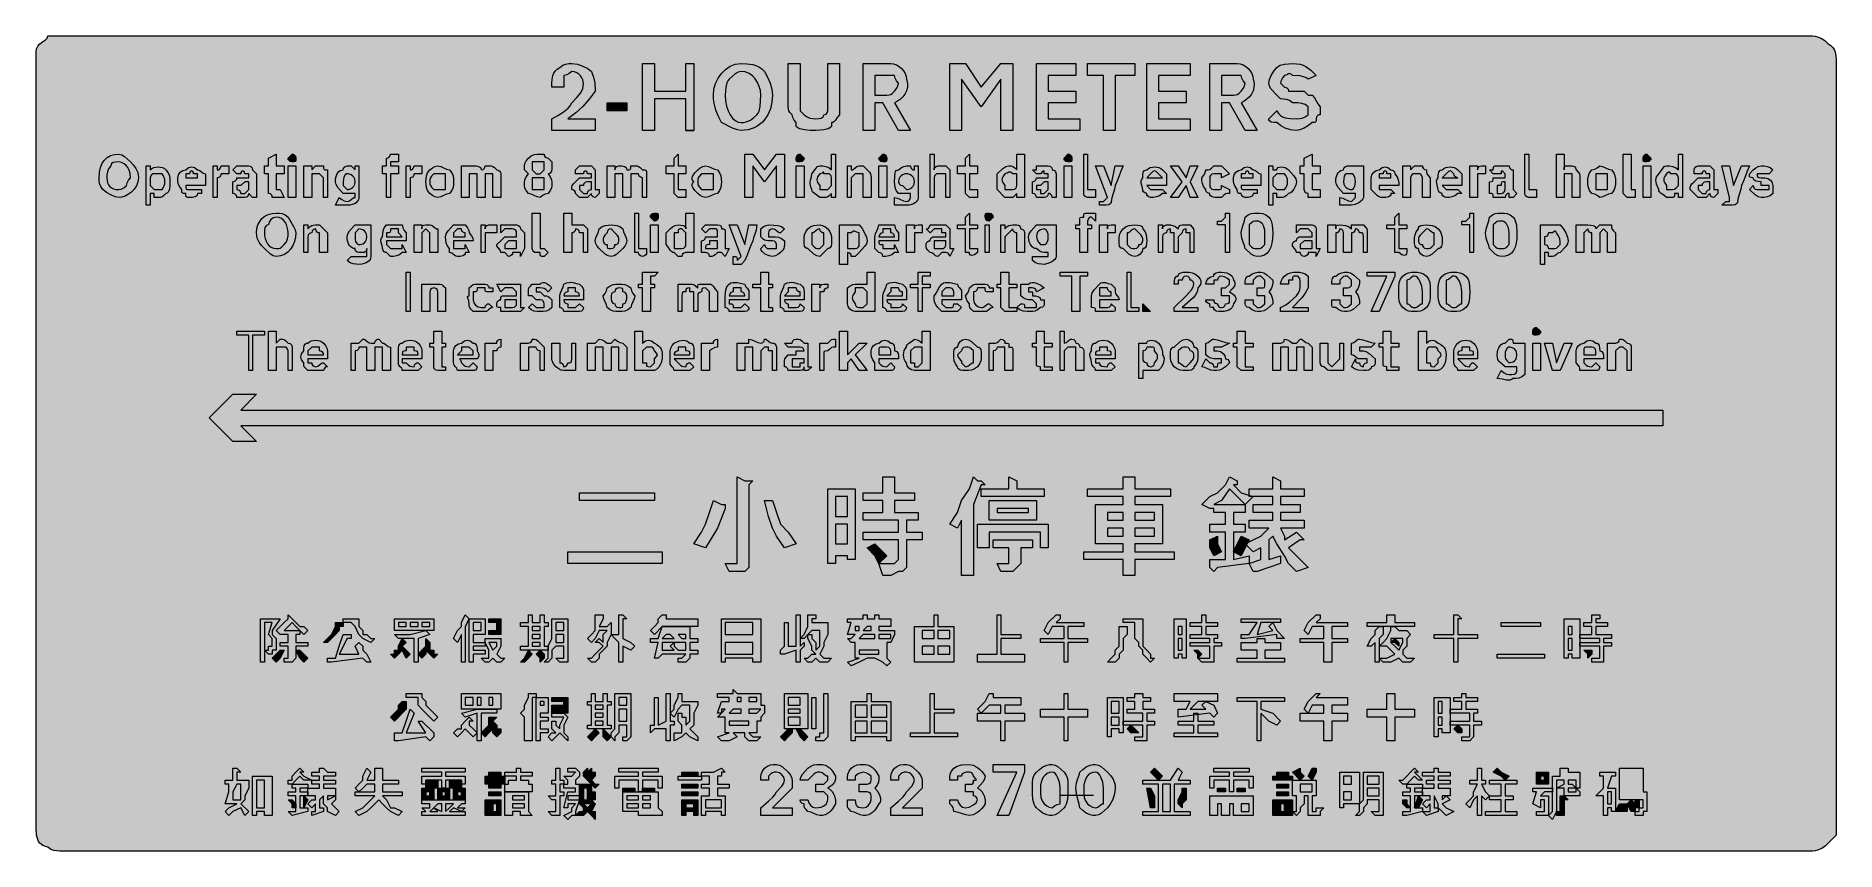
# Model space of a CAD drawing. Header units: metres. Extents: x 10 to 558, y 11 to 260.
import ezdxf

# ---------------------------------------------------------------- set-up
doc = ezdxf.new("R2010")
doc.units = ezdxf.units.M
for name, color, linetype, true_color in [('FILL_BLUE_0000FF', 7, 'Continuous', 0x0000ff), ('FILL_WHITE_FFFFFF', 7, 'Continuous', 0xffffff), ('STROKE_WHITE_FFFFFF', 7, 'Continuous', 0xffffff)]:
    doc.layers.add(name, color=color, linetype=linetype, true_color=true_color)

msp = doc.modelspace()

# ---------------------------------------------------------------- hatches: boundary and pattern name
at = {"layer": 'FILL_BLUE_0000FF', "true_color": 0x0000ff}
h = msp.add_hatch(color=7, dxfattribs=at)
h.dxf.hatch_style = 1
h.paths.add_polyline_path([(551.8, 259.63), (552.54, 259.47), (553.8, 258.93), (554.83, 258.16), (555.75, 257.28), (556.54, 256.78), (557.14, 256.19), (557.56, 255.55), (557.85, 254.88), (558.11, 253.57), (558.15, 252.48), (558.15, 18.48), (558.15, 16.08), (555.75, 13.68), (554.83, 12.8), (553.8, 12.03), (552.54, 11.49), (551.8, 11.33), (550.95, 11.28), (16.95, 11.28), (16.05, 11.3), (15.15, 11.43), (14.25, 11.79), (13.35, 12.48), (12.6, 12.63), (11.83, 12.99), (10.95, 13.68), (10.55, 14.18), (10.26, 14.77), (9.9, 16.08), (9.75, 18.48), (9.75, 252.48), (9.75, 254.88), (9.94, 255.76), (10.35, 256.53), (10.95, 257.28), (11.83, 257.99), (12.6, 258.48), (13.14, 258.97), (13.3, 259.28), (13.35, 259.68), (16.95, 259.68), (550.95, 259.68), (551.8, 259.63)])
at = {"layer": 'FILL_WHITE_FFFFFF', "true_color": 0xffffff}
h = msp.add_hatch(color=7, dxfattribs=at)
h.dxf.hatch_style = 1
h.paths.add_polyline_path([(166.95, 244.08), (166.95, 245.28), (166.99, 246.37), (167.25, 247.68), (167.54, 248.35), (167.96, 248.99), (168.56, 249.58), (169.35, 250.08), (170.25, 250.77), (171.15, 251.13), (172.05, 251.26), (172.95, 251.28), (174.73, 251.07), (176.4, 250.53), (177.84, 249.76), (178.95, 248.88), (179.64, 247.1), (180, 245.43), (180.15, 242.88), (178.33, 240.39), (176.4, 238.23), (174.24, 236.3), (171.75, 234.48), (180.15, 234.48), (180.15, 230.88), (166.95, 230.88), (166.95, 234.48), (168.73, 235.4), (170.4, 236.43), (171.84, 237.69), (172.45, 238.43), (172.95, 239.28), (174.52, 240.89), (175.65, 242.28), (176.04, 242.96), (176.32, 243.67), (176.49, 244.43), (176.55, 245.28), (176.32, 246.35), (176.04, 246.95), (175.65, 247.53), (175.14, 248.06), (174.52, 248.49), (173.79, 248.77), (172.95, 248.88), (172.2, 248.28), (171.43, 247.87), (170.55, 247.68), (170.55, 246.48), (170.55, 245.28), (170.55, 244.08), (166.95, 244.08)])
h = msp.add_hatch(color=7, dxfattribs=at)
h.dxf.hatch_style = 1
h.paths.add_polyline_path([(207.75, 240.48), (198.15, 240.48), (198.15, 230.88), (194.55, 230.88), (194.55, 251.28), (198.15, 251.28), (198.15, 242.88), (207.75, 242.88), (207.75, 251.28), (210.15, 251.28), (210.15, 230.88), (207.75, 230.88), (207.75, 240.48)])
h = msp.add_hatch(color=7, dxfattribs=at)
h.dxf.hatch_style = 1
h.paths.add_polyline_path([(228.15, 250.98), (229.05, 250.69), (229.95, 250.27), (230.85, 249.67), (231.75, 248.88), (232.63, 247.08), (233.4, 245.28), (233.94, 243.48), (234.15, 241.68), (233.98, 239.49), (233.49, 237.46), (232.69, 235.63), (231.6, 234.03), (230.95, 233.33), (230.22, 232.72), (229.44, 232.18), (228.58, 231.72), (227.66, 231.36), (226.69, 231.1), (225.65, 230.94), (224.55, 230.88), (223.44, 231.09), (222, 231.63), (218.55, 233.28), (217.67, 235.1), (216.9, 237.03), (216.36, 239.19), (216.2, 240.38), (216.15, 241.68), (216.31, 243.47), (216.79, 245.2), (217.54, 246.83), (218.55, 248.28), (219.78, 249.51), (221.21, 250.45), (222.81, 251.06), (223.66, 251.22), (224.55, 251.28), (226.35, 251.24), (228.15, 250.98)])
h.paths.add_polyline_path([(222.75, 248.13), (220.95, 246.48), (220.55, 245.98), (220.26, 245.39), (219.9, 244.08), (219.75, 241.68), (219.86, 239.94), (220.16, 238.34), (220.64, 236.91), (221.25, 235.68), (221.98, 234.67), (222.79, 233.92), (223.65, 233.44), (224.55, 233.28), (225.4, 233.33), (226.14, 233.49), (227.4, 234.03), (228.43, 234.8), (229.35, 235.68), (229.75, 236.18), (230.04, 236.79), (230.4, 238.23), (230.53, 239.9), (230.55, 241.68), (230.44, 243.02), (230.12, 244.32), (229.6, 245.54), (228.9, 246.63), (228.03, 247.55), (227.01, 248.26), (225.84, 248.72), (224.55, 248.88), (223.65, 248.67), (222.75, 248.13)], flags=16)
h = msp.add_hatch(color=7, dxfattribs=at)
h.dxf.hatch_style = 1
h.paths.add_polyline_path([(242.55, 238.08), (242.55, 236.88), (243.75, 235.68), (244.65, 234.99), (245.55, 234.63), (246.45, 234.5), (247.35, 234.48), (248.23, 234.5), (249, 234.63), (249.54, 234.99), (249.7, 235.28), (249.75, 235.68), (250.15, 235.73), (250.44, 235.87), (250.8, 236.28), (250.95, 236.88), (250.95, 238.08), (250.95, 251.28), (254.55, 251.28), (254.55, 238.08), (254.55, 235.68), (253.84, 234.8), (253.35, 234.03), (252.86, 233.49), (252.55, 233.33), (252.15, 233.28), (252.15, 232.08), (251.65, 231.68), (251.06, 231.39), (249.75, 231.03), (247.35, 230.88), (245.57, 230.9), (243.9, 231.03), (242.46, 231.39), (241.85, 231.68), (241.35, 232.08), (241.35, 233.28), (240.75, 234.03), (240.34, 234.8), (240.15, 235.68), (239.46, 236.39), (239.1, 236.88), (238.97, 237.37), (238.95, 238.08), (238.95, 251.28), (242.55, 251.28), (242.55, 238.08)])
h = msp.add_hatch(color=7, dxfattribs=at)
h.dxf.hatch_style = 1
h.paths.add_polyline_path([(270.15, 251.28), (271.05, 251.17), (271.91, 250.87), (272.72, 250.39), (273.45, 249.78), (274.06, 249.05), (274.54, 248.24), (274.84, 247.38), (274.95, 246.48), (275.24, 245.19), (275.23, 244), (274.97, 242.94), (274.5, 241.98), (273.86, 241.14), (273.09, 240.4), (272.24, 239.79), (271.35, 239.28), (276.15, 230.88), (272.55, 230.88), (267.75, 239.28), (265.35, 239.28), (265.35, 230.88), (261.75, 230.88), (261.75, 251.28), (270.15, 251.28)])
h.paths.add_polyline_path([(269.66, 241.7), (270.15, 241.83), (270.64, 242.19), (271.35, 242.88), (271.95, 243.63), (272.36, 244.4), (272.55, 245.28), (271.95, 246.03), (271.54, 246.8), (271.35, 247.68), (268.95, 247.68), (265.35, 247.68), (265.35, 241.68), (268.95, 241.68), (269.66, 241.7)], flags=16)
h = msp.add_hatch(color=7, dxfattribs=at)
h.dxf.hatch_style = 1
h.paths.add_polyline_path([(288.15, 251.28), (292.95, 251.28), (297.75, 244.08), (303.75, 251.28), (307.35, 251.28), (307.35, 230.88), (303.75, 230.88), (303.75, 246.48), (297.75, 238.08), (291.75, 246.48), (291.75, 230.88), (288.15, 230.88), (288.15, 251.28)])
h = msp.add_hatch(color=7, dxfattribs=at)
h.dxf.hatch_style = 1
h.paths.add_polyline_path([(314.55, 251.28), (326.55, 251.28), (326.55, 247.68), (318.15, 247.68), (318.15, 242.88), (326.55, 242.88), (326.55, 239.28), (318.15, 239.28), (318.15, 234.48), (327.75, 234.48), (327.75, 230.88), (314.55, 230.88), (314.55, 251.28)])
h = msp.add_hatch(color=7, dxfattribs=at)
h.dxf.hatch_style = 1
h.paths.add_polyline_path([(344.55, 247.68), (338.55, 247.68), (338.55, 230.88), (334.95, 230.88), (334.95, 247.68), (330.15, 247.68), (330.15, 251.28), (344.55, 251.28), (344.55, 247.68)])
h = msp.add_hatch(color=7, dxfattribs=at)
h.dxf.hatch_style = 1
h.paths.add_polyline_path([(348.15, 251.28), (361.35, 251.28), (361.35, 247.68), (351.75, 247.68), (351.75, 242.88), (360.15, 242.88), (360.15, 239.28), (351.75, 239.28), (351.75, 234.48), (361.35, 234.48), (361.35, 230.88), (348.15, 230.88), (348.15, 251.28)])
h = msp.add_hatch(color=7, dxfattribs=at)
h.dxf.hatch_style = 1
h.paths.add_polyline_path([(375.75, 251.28), (376.65, 251.17), (377.51, 250.87), (378.32, 250.39), (379.05, 249.78), (379.66, 249.05), (380.14, 248.24), (380.44, 247.38), (380.55, 246.48), (380.84, 245.19), (380.83, 244), (380.57, 242.94), (380.1, 241.98), (379.46, 241.14), (378.69, 240.4), (377.84, 239.79), (376.95, 239.28), (381.75, 230.88), (378.15, 230.88), (373.35, 239.28), (370.95, 239.28), (370.95, 230.88), (367.35, 230.88), (367.35, 251.28), (375.75, 251.28)])
h.paths.add_polyline_path([(375.26, 241.7), (375.75, 241.83), (376.24, 242.19), (376.95, 242.88), (377.55, 243.63), (377.96, 244.4), (378.15, 245.28), (377.55, 246.03), (377.14, 246.8), (376.95, 247.68), (374.55, 247.68), (370.95, 247.68), (370.95, 241.68), (374.55, 241.68), (375.26, 241.7)], flags=16)
h = msp.add_hatch(color=7, dxfattribs=at)
h.dxf.hatch_style = 1
h.paths.add_polyline_path([(396.15, 242.88), (397.35, 241.68), (398.55, 241.68), (399.26, 240.78), (399.75, 239.88), (400.24, 238.98), (400.95, 238.08), (400.95, 236.88), (400.95, 235.68), (400.55, 235.63), (400.26, 235.49), (399.9, 235.08), (399.75, 234.48), (399.73, 233.79), (399.6, 233.43), (399.24, 233.3), (398.55, 233.28), (397.46, 232.4), (396.15, 231.63), (394.84, 231.09), (393.75, 230.88), (391.97, 231.09), (390.3, 231.63), (388.86, 232.4), (387.75, 233.28), (386.87, 233.3), (386.1, 233.43), (385.56, 233.79), (385.4, 234.08), (385.35, 234.48), (387.75, 236.88), (388.25, 236.09), (388.86, 235.49), (389.54, 235.07), (390.3, 234.78), (391.97, 234.52), (393.75, 234.48), (394.65, 234.5), (395.55, 234.63), (396.45, 234.99), (397.35, 235.68), (397.35, 238.08), (396.43, 238.77), (395.4, 239.13), (394.14, 239.26), (392.55, 239.28), (391.65, 239.97), (390.75, 240.33), (389.85, 240.46), (388.95, 240.48), (387.75, 241.68), (386.1, 243.48), (385.56, 244.38), (385.35, 245.28), (385.56, 246.37), (386.1, 247.68), (386.87, 248.99), (387.75, 250.08), (388.25, 250.48), (388.84, 250.77), (390.15, 251.13), (392.55, 251.28), (393.79, 251.22), (394.86, 251.05), (395.78, 250.77), (396.6, 250.38), (398.12, 249.25), (399.75, 247.68), (397.35, 246.48), (396.85, 246.88), (396.26, 247.17), (394.95, 247.53), (392.55, 247.68), (392.15, 248.02), (391.84, 248.19), (391.58, 248.21), (391.35, 248.13), (390.86, 247.85), (390.15, 247.68), (389.55, 246.93), (389.14, 246.16), (388.95, 245.28), (390.15, 244.08), (390.55, 244.03), (390.84, 243.89), (391.2, 243.48), (391.35, 242.88), (396.15, 242.88)])
h = msp.add_hatch(color=7, dxfattribs=at)
h.dxf.hatch_style = 1
h.paths.add_polyline_path([(183.75, 239.28), (189.75, 239.28), (189.75, 236.88), (183.75, 236.88), (183.75, 239.28)])
h = msp.add_hatch(color=7, dxfattribs=at)
h.dxf.hatch_style = 1
h.paths.add_polyline_path([(36.75, 222.93), (38.55, 221.28), (39.43, 220.36), (40.2, 219.33), (40.74, 218.07), (40.9, 217.33), (40.95, 216.48), (40.79, 215.19), (40.35, 214.02), (39.68, 213), (38.85, 212.13), (37.9, 211.43), (36.9, 210.91), (35.9, 210.59), (34.95, 210.48), (33.86, 210.69), (32.55, 211.23), (31.24, 212), (30.15, 212.88), (29.46, 213.78), (29.1, 214.68), (28.97, 215.58), (28.95, 216.48), (29.06, 218.17), (29.38, 219.63), (29.9, 220.87), (30.6, 221.88), (31.47, 222.67), (32.49, 223.23), (33.66, 223.57), (34.95, 223.68), (35.85, 223.47), (36.75, 222.93)])
h.paths.add_polyline_path([(33.3, 221.13), (32.76, 220.77), (32.6, 220.48), (32.55, 220.08), (31.86, 219.18), (31.5, 218.28), (31.37, 217.38), (31.35, 216.48), (31.41, 215.64), (31.57, 214.9), (31.86, 214.29), (32.25, 213.78), (32.76, 213.39), (33.37, 213.1), (34.11, 212.94), (34.95, 212.88), (35.7, 213.03), (36.47, 213.39), (37.35, 214.08), (37.54, 214.96), (37.95, 215.73), (38.55, 216.48), (38.44, 217.72), (38.16, 218.75), (37.73, 219.58), (37.2, 220.23), (36.62, 220.71), (36.02, 221.04), (35.45, 221.22), (34.95, 221.28), (34.07, 221.26), (33.3, 221.13)], flags=16)
h = msp.add_hatch(color=7, dxfattribs=at)
h.dxf.hatch_style = 1
h.paths.add_polyline_path([(45.64, 219.55), (46.28, 219.72), (46.95, 219.78), (47.62, 219.72), (48.26, 219.55), (48.85, 219.27), (49.35, 218.88), (50.04, 217.98), (50.4, 217.08), (50.53, 216.18), (50.55, 215.28), (50.53, 214.21), (50.4, 213.03), (50.26, 212.5), (50.04, 212.07), (49.75, 211.79), (49.35, 211.68), (48.64, 210.99), (48.15, 210.63), (47.66, 210.5), (46.95, 210.48), (45.75, 210.48), (45.75, 211.68), (44.55, 211.68), (44.55, 210.48), (44.55, 208.08), (43.35, 208.08), (43.35, 220.08), (44.55, 220.08), (44.55, 218.88), (45.05, 219.27), (45.64, 219.55)])
h.paths.add_polyline_path([(45.06, 217.49), (44.7, 217.08), (44.55, 216.48), (44.55, 214.08), (45.75, 212.88), (46.95, 212.88), (48.15, 212.88), (48.54, 213.38), (48.82, 213.97), (48.99, 214.61), (49.05, 215.28), (48.99, 215.95), (48.82, 216.59), (48.54, 217.18), (48.15, 217.68), (46.95, 217.68), (45.75, 217.68), (45.35, 217.63), (45.06, 217.49)], flags=16)
h = msp.add_hatch(color=7, dxfattribs=at)
h.dxf.hatch_style = 1
h.paths.add_polyline_path([(55.5, 210.63), (55.37, 210.99), (55.35, 211.68), (54.66, 211.7), (54.3, 211.83), (54.17, 212.19), (54.15, 212.88), (53.46, 213.78), (53.1, 214.68), (52.97, 215.58), (52.95, 216.48), (53.16, 217.36), (53.7, 218.13), (54.47, 218.67), (55.35, 218.88), (56.25, 219.55), (56.7, 219.72), (57.15, 219.78), (57.6, 219.72), (58.05, 219.55), (58.95, 218.88), (59.35, 218.83), (59.66, 218.69), (60.15, 218.28), (60.64, 217.87), (60.95, 217.73), (61.35, 217.68), (61.35, 214.08), (55.35, 214.08), (55.37, 213.39), (55.5, 213.03), (55.86, 212.9), (56.55, 212.88), (57.75, 212.88), (58.95, 212.88), (60.15, 212.88), (60.15, 211.68), (58.95, 211.68), (58.9, 211.28), (58.74, 210.99), (58.2, 210.63), (57.43, 210.5), (56.55, 210.48), (55.86, 210.5), (55.5, 210.63)])
h.paths.add_polyline_path([(58.95, 217.68), (57.75, 217.68), (57.7, 218.07), (57.56, 218.35), (57.37, 218.52), (57.15, 218.58), (56.93, 218.52), (56.74, 218.35), (56.6, 218.07), (56.55, 217.68), (55.35, 217.68), (55.35, 216.48), (58.95, 216.48), (58.95, 217.68)], flags=16)
h = msp.add_hatch(color=7, dxfattribs=at)
h.dxf.hatch_style = 1
h.paths.add_polyline_path([(65.35, 218.93), (65.64, 219.07), (66, 219.48), (66.15, 220.08), (68.55, 220.08), (68.55, 217.68), (66.15, 217.68), (66, 217.08), (65.64, 216.67), (65.35, 216.53), (64.95, 216.48), (64.95, 210.48), (63.75, 210.48), (63.75, 220.08), (64.95, 220.08), (64.95, 218.88), (65.35, 218.93)])
h = msp.add_hatch(color=7, dxfattribs=at)
h.dxf.hatch_style = 1
h.paths.add_polyline_path([(70.9, 210.88), (70.76, 211.17), (70.35, 211.53), (69.75, 211.68), (69.75, 212.88), (69.75, 215.28), (70.35, 215.43), (70.76, 215.79), (70.9, 216.08), (70.95, 216.48), (72.15, 216.48), (73.35, 216.48), (74.55, 216.48), (74.55, 217.68), (73.35, 217.68), (73.3, 218.07), (73.16, 218.35), (72.97, 218.52), (72.75, 218.58), (72.53, 218.52), (72.34, 218.35), (72.2, 218.07), (72.15, 217.68), (70.95, 217.68), (69.75, 218.88), (70.95, 220.08), (72.15, 220.08), (74.55, 220.08), (74.95, 220.03), (75.24, 219.89), (75.6, 219.48), (75.75, 218.88), (76.95, 217.68), (76.95, 215.28), (76.95, 212.88), (76.95, 211.68), (76.95, 210.48), (75.75, 210.48), (74.55, 211.68), (74.4, 211.08), (74.04, 210.67), (73.75, 210.53), (73.35, 210.48), (72.15, 210.48), (70.95, 210.48), (70.9, 210.88)])
h.paths.add_polyline_path([(74.55, 212.88), (74.55, 215.28), (73.35, 215.28), (72.15, 214.08), (70.95, 214.08), (70.95, 212.88), (71.35, 212.83), (71.64, 212.69), (72, 212.28), (72.15, 211.68), (73.35, 211.68), (74.55, 212.88)], flags=16)
h = msp.add_hatch(color=7, dxfattribs=at)
h.dxf.hatch_style = 1
h.paths.add_polyline_path([(84.15, 212.88), (85.35, 210.48), (81.75, 210.48), (81.7, 210.88), (81.56, 211.17), (81.15, 211.53), (80.55, 211.68), (80.55, 212.88), (80.55, 217.68), (79.35, 217.68), (79.35, 220.08), (80.55, 220.08), (80.55, 222.48), (82.95, 223.68), (82.95, 220.08), (85.35, 220.08), (85.35, 217.68), (82.95, 217.68), (82.95, 212.88), (84.15, 212.88)])
h = msp.add_hatch(color=7, dxfattribs=at)
h.dxf.hatch_style = 1
h.paths.add_polyline_path([(88.93, 221.79), (88.8, 221.43), (88.44, 221.3), (87.75, 221.28), (87.15, 221.43), (86.74, 221.79), (86.6, 222.08), (86.55, 222.48), (87.75, 223.68), (88.15, 223.63), (88.44, 223.49), (88.8, 223.08), (88.95, 222.48), (88.93, 221.79)])
h = msp.add_hatch(color=7, dxfattribs=at)
h.dxf.hatch_style = 1
h.paths.add_polyline_path([(86.55, 210.48), (86.55, 220.08), (88.95, 220.08), (88.95, 210.48), (86.55, 210.48)])
h = msp.add_hatch(color=7, dxfattribs=at)
h.dxf.hatch_style = 1
h.paths.add_polyline_path([(93.75, 217.68), (93.75, 216.48), (93.75, 210.48), (91.35, 210.48), (91.35, 220.08), (93.75, 220.08), (93.75, 218.88), (94.95, 220.08), (97.35, 220.08), (97.37, 219.39), (97.5, 219.03), (97.86, 218.9), (98.55, 218.88), (98.55, 216.48), (98.55, 210.48), (97.35, 210.48), (97.35, 216.48), (96.15, 217.68), (94.95, 217.68), (93.75, 217.68)])
h = msp.add_hatch(color=7, dxfattribs=at)
h.dxf.hatch_style = 1
h.paths.add_polyline_path([(108.15, 220.08), (108.15, 210.48), (108.09, 210.03), (107.92, 209.6), (107.64, 209.19), (107.25, 208.83), (106.74, 208.52), (106.12, 208.29), (105.39, 208.13), (104.55, 208.08), (100.95, 208.08), (102.15, 210.48), (102.9, 209.88), (103.67, 209.47), (104.55, 209.28), (104.95, 209.33), (105.26, 209.47), (105.75, 209.88), (106.24, 210.29), (106.55, 210.43), (106.95, 210.48), (106.95, 211.68), (105.75, 211.68), (104.55, 211.68), (103.35, 211.68), (101.7, 213.48), (101.16, 214.38), (100.95, 215.28), (101, 216.12), (101.16, 216.85), (101.39, 217.47), (101.7, 217.98), (102.06, 218.37), (102.47, 218.65), (102.9, 218.82), (103.35, 218.88), (103.4, 219.28), (103.54, 219.57), (103.95, 219.93), (104.55, 220.08), (105.75, 220.08), (106.95, 218.88), (106.95, 220.08), (108.15, 220.08)])
h.paths.add_polyline_path([(103.95, 217.38), (103.54, 216.67), (103.4, 216.07), (103.35, 215.28), (103.35, 214.08), (104.55, 212.88), (104.92, 212.92), (105.75, 213.18), (106.19, 213.47), (106.57, 213.89), (106.85, 214.49), (106.95, 215.28), (106.85, 216.07), (106.57, 216.67), (106.19, 217.09), (105.75, 217.38), (104.92, 217.64), (104.55, 217.68), (104.36, 217.64), (103.95, 217.38)], flags=16)
h = msp.add_hatch(color=7, dxfattribs=at)
h.dxf.hatch_style = 1
h.paths.add_polyline_path([(117.75, 210.48), (116.55, 210.48), (116.55, 217.68), (115.35, 217.68), (115.35, 220.08), (116.55, 220.08), (116.55, 221.28), (116.55, 222.48), (116.95, 222.53), (117.24, 222.67), (117.6, 223.08), (117.75, 223.68), (118.95, 223.68), (120.15, 223.68), (120.15, 221.28), (118.95, 221.28), (117.75, 221.28), (117.75, 220.08), (120.15, 220.08), (120.15, 217.68), (117.75, 217.68), (117.75, 210.48)])
h = msp.add_hatch(color=7, dxfattribs=at)
h.dxf.hatch_style = 1
h.paths.add_polyline_path([(124.15, 218.93), (124.44, 219.07), (124.8, 219.48), (124.95, 220.08), (127.35, 220.08), (127.35, 217.68), (124.95, 217.68), (124.8, 217.08), (124.44, 216.67), (124.15, 216.53), (123.75, 216.48), (123.75, 210.48), (122.55, 210.48), (122.55, 220.08), (123.75, 220.08), (123.75, 218.88), (124.15, 218.93)])
h = msp.add_hatch(color=7, dxfattribs=at)
h.dxf.hatch_style = 1
h.paths.add_polyline_path([(128.7, 217.08), (129.06, 217.98), (129.75, 218.88), (130.5, 219.48), (131.27, 219.89), (132.15, 220.08), (133.05, 219.89), (133.95, 219.48), (134.85, 219.07), (135.75, 218.88), (136.44, 217.98), (136.8, 217.08), (136.93, 216.18), (136.95, 215.28), (136.93, 214.38), (136.8, 213.48), (136.44, 212.58), (135.75, 211.68), (134.85, 211.49), (133.95, 211.08), (133.05, 210.67), (132.15, 210.48), (131.27, 210.67), (130.5, 211.08), (129.75, 211.68), (129.06, 212.58), (128.7, 213.48), (128.57, 214.38), (128.55, 215.28), (128.57, 216.18), (128.7, 217.08)])
h.paths.add_polyline_path([(130.26, 216.97), (129.9, 216.48), (129.77, 215.99), (129.75, 215.28), (129.77, 214.57), (129.9, 214.08), (130.26, 213.59), (130.95, 212.88), (132.15, 212.88), (134.55, 212.88), (134.55, 215.28), (134.55, 217.68), (132.15, 217.68), (130.95, 217.68), (130.26, 216.97)], flags=16)
h = msp.add_hatch(color=7, dxfattribs=at)
h.dxf.hatch_style = 1
h.paths.add_polyline_path([(143.83, 220.06), (144.6, 219.93), (145.14, 219.57), (145.3, 219.28), (145.35, 218.88), (145.95, 219.03), (146.36, 219.39), (146.5, 219.68), (146.55, 220.08), (147.75, 220.08), (148.46, 220.06), (148.95, 219.93), (149.44, 219.57), (150.15, 218.88), (150.75, 218.73), (151.16, 218.37), (151.3, 218.08), (151.35, 217.68), (151.35, 210.48), (148.95, 210.48), (148.95, 216.48), (148.95, 217.68), (147.75, 217.68), (146.55, 217.68), (146.55, 216.48), (146.55, 210.48), (144.15, 210.48), (144.15, 216.48), (144.15, 217.68), (142.95, 217.68), (141.75, 217.68), (141.75, 216.48), (141.75, 210.48), (139.35, 210.48), (139.35, 220.08), (141.75, 220.08), (142.95, 220.08), (143.83, 220.06)])
h = msp.add_hatch(color=7, dxfattribs=at)
h.dxf.hatch_style = 1
h.paths.add_polyline_path([(166.93, 214.98), (166.95, 214.08), (166.8, 213.33), (166.44, 212.56), (165.75, 211.68), (164.87, 211.49), (164.1, 211.08), (163.35, 210.48), (162.45, 210.67), (161.55, 211.08), (160.65, 211.49), (159.75, 211.68), (159.06, 212.56), (158.7, 213.33), (158.55, 214.08), (158.57, 214.98), (158.7, 215.88), (159.06, 216.78), (159.75, 217.68), (158.55, 218.88), (158.55, 220.08), (158.7, 220.83), (159.06, 221.6), (159.75, 222.48), (160.65, 223.17), (161.55, 223.53), (162.45, 223.66), (163.35, 223.68), (164.55, 223.68), (164.6, 223.28), (164.74, 222.99), (165.15, 222.63), (165.75, 222.48), (166.95, 221.28), (166.95, 220.08), (166.93, 219.2), (166.8, 218.43), (166.44, 217.89), (166.15, 217.73), (165.75, 217.68), (166.44, 216.78), (166.8, 215.88), (166.93, 214.98)])
h.paths.add_polyline_path([(160.95, 212.88), (163.35, 212.88), (164.55, 212.88), (164.55, 214.08), (164.55, 216.48), (163.35, 216.48), (160.95, 216.48), (160.95, 214.08), (160.95, 212.88)], flags=16)
h.paths.add_polyline_path([(164.55, 220.08), (164.55, 221.28), (163.35, 221.28), (160.95, 221.28), (160.95, 220.08), (160.95, 218.88), (162.15, 217.68), (163.35, 217.68), (164.55, 218.88), (164.55, 220.08)], flags=16)
h = msp.add_hatch(color=7, dxfattribs=at)
h.dxf.hatch_style = 1
h.paths.add_polyline_path([(174.15, 211.68), (174.1, 212.08), (173.96, 212.37), (173.55, 212.73), (172.95, 212.88), (172.97, 213.59), (173.1, 214.08), (173.46, 214.57), (174.15, 215.28), (175.35, 216.48), (176.55, 216.48), (177.75, 216.48), (178.95, 216.48), (178.95, 217.68), (177.75, 217.68), (177.7, 218.07), (177.56, 218.35), (177.37, 218.52), (177.15, 218.58), (176.93, 218.52), (176.74, 218.35), (176.6, 218.07), (176.55, 217.68), (175.35, 217.68), (174.15, 217.68), (174.15, 218.88), (175.35, 220.08), (176.55, 220.08), (178.95, 220.08), (180.15, 218.88), (180.15, 217.68), (180.15, 215.28), (180.15, 212.88), (181.35, 212.88), (181.35, 211.68), (180.15, 210.48), (179.75, 210.53), (179.46, 210.67), (179.1, 211.08), (178.95, 211.68), (177.75, 210.48), (176.55, 210.48), (175.35, 210.48), (174.15, 211.68)])
h.paths.add_polyline_path([(177.9, 212.28), (178.26, 212.69), (178.55, 212.83), (178.95, 212.88), (178.95, 215.28), (177.75, 215.28), (177.15, 215.13), (176.74, 214.77), (176.6, 214.48), (176.55, 214.08), (175.35, 214.08), (175.35, 212.88), (176.55, 211.68), (177.75, 211.68), (177.9, 212.28)], flags=16)
h = msp.add_hatch(color=7, dxfattribs=at)
h.dxf.hatch_style = 1
h.paths.add_polyline_path([(186.15, 218.88), (186.3, 219.48), (186.66, 219.89), (186.95, 220.03), (187.35, 220.08), (188.23, 220.06), (189, 219.93), (189.54, 219.57), (189.7, 219.28), (189.75, 218.88), (190.44, 218.9), (190.8, 219.03), (190.93, 219.39), (190.95, 220.08), (192.15, 220.08), (192.86, 220.06), (193.35, 219.93), (193.84, 219.57), (194.55, 218.88), (195.24, 218.86), (195.6, 218.73), (195.73, 218.37), (195.75, 217.68), (195.75, 210.48), (194.55, 210.48), (194.55, 216.48), (193.95, 216.63), (193.54, 216.99), (193.4, 217.28), (193.35, 217.68), (192.15, 217.68), (190.95, 217.68), (190.95, 216.48), (190.95, 210.48), (188.55, 210.48), (188.55, 216.48), (188.55, 217.68), (187.35, 217.68), (186.15, 217.68), (186.15, 216.48), (186.15, 210.48), (183.75, 210.48), (183.75, 220.08), (186.15, 220.08), (186.15, 218.88)])
h = msp.add_hatch(color=7, dxfattribs=at)
h.dxf.hatch_style = 1
h.paths.add_polyline_path([(206.55, 212.88), (207.75, 212.88), (207.75, 210.48), (205.35, 210.48), (204.15, 211.68), (204.15, 212.88), (204.15, 217.68), (201.75, 217.68), (201.75, 220.08), (204.15, 220.08), (204.15, 222.48), (205.35, 223.68), (205.35, 220.08), (207.75, 220.08), (207.75, 217.68), (205.35, 217.68), (205.35, 212.88), (206.55, 212.88)])
h = msp.add_hatch(color=7, dxfattribs=at)
h.dxf.hatch_style = 1
h.paths.add_polyline_path([(209.66, 216.18), (209.69, 216.63), (209.85, 217.08), (210.49, 217.98), (211.35, 218.88), (212.1, 219.48), (212.87, 219.89), (213.75, 220.08), (214.65, 219.89), (215.55, 219.48), (216.45, 219.07), (217.35, 218.88), (218.04, 217.98), (218.4, 217.08), (218.53, 216.18), (218.55, 215.28), (218.53, 214.38), (218.4, 213.48), (218.04, 212.58), (217.35, 211.68), (216.45, 211.49), (215.55, 211.08), (214.65, 210.67), (213.75, 210.48), (212.87, 210.67), (212.1, 211.08), (211.35, 211.68), (210.49, 212.58), (209.85, 213.48), (209.69, 213.93), (209.66, 214.38), (209.81, 214.83), (210.15, 215.28), (209.81, 215.73), (209.66, 216.18)])
h.paths.add_polyline_path([(211.86, 216.97), (211.5, 216.48), (211.37, 215.99), (211.35, 215.28), (211.37, 214.57), (211.5, 214.08), (211.86, 213.59), (212.55, 212.88), (213.75, 212.88), (216.15, 212.88), (216.15, 215.28), (216.15, 217.68), (213.75, 217.68), (212.55, 217.68), (211.86, 216.97)], flags=16)
h = msp.add_hatch(color=7, dxfattribs=at)
h.dxf.hatch_style = 1
h.paths.add_polyline_path([(225.75, 223.68), (228.15, 223.68), (231.75, 218.88), (235.35, 223.68), (237.75, 223.68), (237.75, 210.48), (235.35, 210.48), (235.35, 220.08), (231.75, 215.28), (228.15, 220.08), (228.15, 210.48), (225.75, 210.48), (225.75, 223.68)])
h = msp.add_hatch(color=7, dxfattribs=at)
h.dxf.hatch_style = 1
h.paths.add_polyline_path([(243.7, 222.08), (243.56, 221.79), (243.15, 221.43), (242.55, 221.28), (241.86, 221.3), (241.5, 221.43), (241.37, 221.79), (241.35, 222.48), (241.5, 223.08), (241.86, 223.49), (242.15, 223.63), (242.55, 223.68), (243.75, 222.48), (243.7, 222.08)])
h = msp.add_hatch(color=7, dxfattribs=at)
h.dxf.hatch_style = 1
h.paths.add_polyline_path([(241.35, 210.48), (241.35, 220.08), (243.75, 220.08), (243.75, 210.48), (241.35, 210.48)])
h = msp.add_hatch(color=7, dxfattribs=at)
h.dxf.hatch_style = 1
h.paths.add_polyline_path([(250.95, 210.63), (250.46, 210.5), (249.75, 210.48), (248.55, 210.48), (247.67, 211.19), (246.9, 211.68), (246.36, 212.17), (246.2, 212.48), (246.15, 212.88), (245.81, 213.73), (245.64, 214.47), (245.62, 215.14), (245.7, 215.73), (245.98, 216.76), (246.15, 217.68), (246.86, 218.56), (247.35, 219.33), (247.84, 219.87), (248.15, 220.03), (248.55, 220.08), (249.45, 220.06), (250.35, 219.93), (251.25, 219.57), (252.15, 218.88), (252.15, 223.68), (253.35, 223.68), (253.35, 210.48), (252.15, 210.48), (252.15, 211.68), (251.44, 210.99), (250.95, 210.63)])
h.paths.add_polyline_path([(252.15, 216.48), (252, 217.08), (251.64, 217.49), (251.35, 217.63), (250.95, 217.68), (249.75, 217.68), (249.73, 218.19), (249.6, 218.13), (249.24, 217.85), (248.55, 217.68), (247.87, 216.78), (247.71, 216.33), (247.65, 215.88), (247.71, 215.43), (247.87, 214.98), (248.55, 214.08), (248.55, 212.88), (249.75, 212.88), (250.95, 212.88), (252.15, 214.08), (252.15, 216.48)], flags=16)
h = msp.add_hatch(color=7, dxfattribs=at)
h.dxf.hatch_style = 1
h.paths.add_polyline_path([(259.35, 217.68), (258.15, 216.48), (258.15, 210.48), (256.95, 210.48), (256.95, 220.08), (258.15, 220.08), (258.15, 218.88), (258.55, 218.93), (258.86, 219.07), (259.35, 219.48), (259.84, 219.89), (260.15, 220.03), (260.55, 220.08), (261.75, 220.08), (262.95, 218.88), (263.64, 218.17), (264, 217.68), (264.13, 217.19), (264.15, 216.48), (264.15, 210.48), (261.75, 210.48), (261.75, 216.48), (261.75, 217.68), (260.55, 217.68), (259.35, 217.68)])
h = msp.add_hatch(color=7, dxfattribs=at)
h.dxf.hatch_style = 1
h.paths.add_polyline_path([(268.93, 221.79), (268.8, 221.43), (268.44, 221.3), (267.75, 221.28), (267.15, 221.43), (266.74, 221.79), (266.6, 222.08), (266.55, 222.48), (267.75, 223.68), (268.15, 223.63), (268.44, 223.49), (268.8, 223.08), (268.95, 222.48), (268.93, 221.79)])
h = msp.add_hatch(color=7, dxfattribs=at)
h.dxf.hatch_style = 1
h.paths.add_polyline_path([(266.55, 210.48), (266.55, 220.08), (268.95, 220.08), (268.95, 210.48), (266.55, 210.48)])
h = msp.add_hatch(color=7, dxfattribs=at)
h.dxf.hatch_style = 1
h.paths.add_polyline_path([(278.55, 220.08), (278.55, 210.48), (278.49, 210.03), (278.32, 209.6), (278.04, 209.19), (277.65, 208.83), (277.14, 208.52), (276.52, 208.29), (275.79, 208.13), (274.95, 208.08), (271.35, 208.08), (271.35, 210.48), (272.25, 210.29), (273.15, 209.88), (274.05, 209.47), (274.95, 209.28), (275.35, 209.33), (275.64, 209.47), (276, 209.88), (276.15, 210.48), (276.15, 211.68), (274.95, 211.68), (272.55, 211.68), (271.86, 212.58), (271.5, 213.48), (271.37, 214.38), (271.35, 215.28), (271.37, 216.85), (271.5, 217.98), (271.64, 218.37), (271.86, 218.65), (272.15, 218.82), (272.55, 218.88), (273.43, 219.57), (274.2, 219.93), (274.95, 220.08), (276.15, 220.08), (276.3, 219.48), (276.66, 219.07), (276.95, 218.93), (277.35, 218.88), (277.35, 220.08), (278.55, 220.08)])
h.paths.add_polyline_path([(273.75, 217.38), (273.31, 217.09), (272.92, 216.67), (272.65, 216.07), (272.55, 215.28), (272.6, 214.88), (272.74, 214.59), (273.15, 214.23), (273.75, 214.08), (274.95, 212.88), (275.32, 212.92), (276.15, 213.18), (276.59, 213.47), (276.97, 213.89), (277.25, 214.49), (277.35, 215.28), (277.25, 216.07), (276.97, 216.67), (276.59, 217.09), (276.15, 217.38), (275.32, 217.64), (274.95, 217.68), (274.57, 217.64), (273.75, 217.38)], flags=16)
h = msp.add_hatch(color=7, dxfattribs=at)
h.dxf.hatch_style = 1
h.paths.add_polyline_path([(286.95, 217.68), (285.75, 217.68), (284.55, 217.68), (284.15, 217.63), (283.86, 217.49), (283.5, 217.08), (283.35, 216.48), (283.35, 210.48), (282.15, 210.48), (282.15, 223.68), (283.35, 223.68), (283.35, 218.88), (283.4, 219.28), (283.54, 219.57), (283.95, 219.93), (284.55, 220.08), (286.95, 220.08), (288.15, 218.88), (288.15, 216.48), (288.15, 210.48), (286.95, 210.48), (286.95, 216.48), (286.95, 217.68)])
h = msp.add_hatch(color=7, dxfattribs=at)
h.dxf.hatch_style = 1
h.paths.add_polyline_path([(295.35, 212.88), (296.55, 212.88), (296.55, 210.48), (294.15, 210.48), (292.95, 211.68), (292.95, 212.88), (292.95, 217.68), (290.55, 217.68), (290.55, 220.08), (292.95, 220.08), (292.95, 222.48), (294.15, 223.68), (294.15, 220.08), (296.55, 220.08), (296.55, 217.68), (294.15, 217.68), (294.15, 212.88), (295.35, 212.88)])
h = msp.add_hatch(color=7, dxfattribs=at)
h.dxf.hatch_style = 1
h.paths.add_polyline_path([(306.15, 210.48), (304.95, 210.48), (302.55, 212.88), (302.55, 217.68), (304.35, 219.33), (305.25, 219.87), (306.15, 220.08), (306.86, 220.06), (307.35, 219.93), (307.84, 219.57), (308.55, 218.88), (308.55, 223.68), (310.95, 223.68), (310.95, 210.48), (308.55, 210.48), (308.55, 211.68), (307.35, 210.48), (306.15, 210.48)])
h.paths.add_polyline_path([(308.36, 213.39), (308.5, 213.68), (308.55, 214.08), (308.55, 216.48), (308.55, 217.68), (307.35, 217.68), (306.95, 218.02), (306.64, 218.19), (306.38, 218.21), (306.15, 218.13), (305.66, 217.85), (304.95, 217.68), (304.27, 216.78), (304.11, 216.33), (304.05, 215.88), (304.11, 215.43), (304.27, 214.98), (304.95, 214.08), (304.95, 212.88), (306.15, 212.88), (307.35, 212.88), (307.95, 213.03), (308.36, 213.39)], flags=16)
h = msp.add_hatch(color=7, dxfattribs=at)
h.dxf.hatch_style = 1
h.paths.add_polyline_path([(314.5, 210.88), (314.36, 211.17), (313.95, 211.53), (313.35, 211.68), (313.35, 212.88), (313.35, 215.28), (313.95, 215.43), (314.36, 215.79), (314.5, 216.08), (314.55, 216.48), (315.75, 216.48), (316.95, 216.48), (318.15, 216.48), (318.15, 217.68), (316.95, 217.68), (316.93, 218.35), (316.8, 218.58), (316.44, 218.35), (315.75, 217.68), (314.55, 217.68), (313.35, 218.88), (314.55, 218.88), (314.55, 220.08), (316.95, 220.08), (318.15, 220.08), (318.55, 220.03), (318.84, 219.89), (319.2, 219.48), (319.35, 218.88), (319.75, 218.83), (320.04, 218.69), (320.4, 218.28), (320.55, 217.68), (320.55, 215.28), (320.55, 212.88), (320.55, 211.68), (320.55, 210.48), (319.35, 210.48), (319.2, 211.08), (318.84, 211.49), (318.55, 211.63), (318.15, 211.68), (318, 211.08), (317.64, 210.67), (317.35, 210.53), (316.95, 210.48), (315.75, 210.48), (314.55, 210.48), (314.5, 210.88)])
h.paths.add_polyline_path([(318.15, 212.88), (318.15, 215.28), (316.95, 215.28), (315.75, 214.08), (314.55, 214.08), (314.55, 212.88), (315.75, 212.88), (315.75, 211.68), (316.95, 211.68), (318.15, 212.88)], flags=16)
h = msp.add_hatch(color=7, dxfattribs=at)
h.dxf.hatch_style = 1
h.paths.add_polyline_path([(325.33, 221.79), (325.2, 221.43), (324.84, 221.3), (324.15, 221.28), (323.55, 221.43), (323.14, 221.79), (323, 222.08), (322.95, 222.48), (324.15, 223.68), (324.55, 223.63), (324.84, 223.49), (325.2, 223.08), (325.35, 222.48), (325.33, 221.79)])
h = msp.add_hatch(color=7, dxfattribs=at)
h.dxf.hatch_style = 1
h.paths.add_polyline_path([(322.95, 210.48), (322.95, 220.08), (325.35, 220.08), (325.35, 210.48), (322.95, 210.48)])
h = msp.add_hatch(color=7, dxfattribs=at)
h.dxf.hatch_style = 1
h.paths.add_polyline_path([(328.95, 223.68), (330.15, 223.68), (330.15, 212.88), (331.35, 212.88), (332.55, 212.88), (332.55, 210.48), (331.35, 210.48), (330.15, 210.48), (329.55, 210.63), (329.14, 210.99), (329, 211.28), (328.95, 211.68), (328.95, 212.88), (328.95, 223.68)])
h = msp.add_hatch(color=7, dxfattribs=at)
h.dxf.hatch_style = 1
h.paths.add_polyline_path([(332.55, 220.08), (334.95, 220.08), (337.35, 214.08), (338.55, 220.08), (340.95, 220.08), (340.24, 218.47), (339.75, 217.08), (339.26, 215.69), (338.55, 214.08), (338.36, 212.99), (337.95, 211.68), (337.54, 210.37), (337.35, 209.28), (337.3, 208.88), (337.14, 208.59), (336.6, 208.23), (335.83, 208.1), (334.95, 208.08), (333.75, 208.08), (333.75, 209.28), (334.95, 209.28), (336.15, 210.48), (332.55, 220.08)])
h = msp.add_hatch(color=7, dxfattribs=at)
h.dxf.hatch_style = 1
h.paths.add_polyline_path([(348.34, 210.99), (348.2, 211.28), (348.15, 211.68), (347.55, 211.83), (347.14, 212.19), (347, 212.48), (346.95, 212.88), (346.78, 213.78), (346.5, 214.68), (346.44, 215.58), (346.61, 216.03), (346.95, 216.48), (346.97, 217.36), (347.1, 218.13), (347.46, 218.67), (347.75, 218.83), (348.15, 218.88), (348.65, 219.27), (349.24, 219.55), (349.88, 219.72), (350.55, 219.78), (351.22, 219.72), (351.86, 219.55), (352.45, 219.27), (352.95, 218.88), (354.15, 217.68), (354.15, 214.08), (348.15, 214.08), (349.35, 212.88), (350.55, 212.88), (352.95, 212.88), (354.15, 211.68), (352.95, 211.68), (352.05, 210.99), (351.15, 210.63), (350.25, 210.5), (349.35, 210.48), (348.75, 210.63), (348.34, 210.99)])
h.paths.add_polyline_path([(351.75, 217.68), (351.04, 218.35), (350.55, 218.58), (350.06, 218.35), (349.35, 217.68), (348.15, 216.48), (352.95, 216.48), (351.75, 217.68)], flags=16)
h = msp.add_hatch(color=7, dxfattribs=at)
h.dxf.hatch_style = 1
h.paths.add_polyline_path([(360.15, 214.08), (357.75, 210.48), (355.35, 210.48), (358.95, 215.28), (355.35, 220.08), (357.75, 220.08), (360.15, 216.48), (361.35, 220.08), (363.75, 220.08), (361.35, 215.28), (363.75, 210.48), (361.35, 210.48), (360.15, 214.08)])
h = msp.add_hatch(color=7, dxfattribs=at)
h.dxf.hatch_style = 1
h.paths.add_polyline_path([(369.75, 212.88), (370.44, 212.9), (370.8, 213.03), (370.93, 213.39), (370.95, 214.08), (373.35, 212.88), (373.35, 211.68), (372.64, 211.66), (372.15, 211.53), (371.66, 211.17), (370.95, 210.48), (369.75, 210.48), (368.87, 210.5), (368.1, 210.63), (367.56, 210.99), (367.4, 211.28), (367.35, 211.68), (366.95, 211.73), (366.66, 211.87), (366.3, 212.28), (366.15, 212.88), (365.46, 213.78), (365.1, 214.68), (364.97, 215.58), (364.95, 216.48), (365.55, 217.23), (365.96, 218), (366.15, 218.88), (366.86, 218.9), (367.35, 219.03), (367.84, 219.39), (368.55, 220.08), (370.95, 220.08), (372.15, 218.88), (373.35, 217.68), (370.95, 216.48), (370.95, 217.68), (368.55, 217.68), (367.95, 217.53), (367.54, 217.17), (367.4, 216.88), (367.35, 216.48), (367.35, 214.08), (367.4, 213.68), (367.54, 213.39), (367.95, 213.03), (368.55, 212.88), (369.75, 212.88)])
h = msp.add_hatch(color=7, dxfattribs=at)
h.dxf.hatch_style = 1
h.paths.add_polyline_path([(377.14, 210.99), (377, 211.28), (376.95, 211.68), (376.26, 211.7), (375.9, 211.83), (375.77, 212.19), (375.75, 212.88), (375.06, 213.78), (374.7, 214.68), (374.57, 215.58), (374.55, 216.48), (374.76, 217.36), (375.3, 218.13), (376.07, 218.67), (376.95, 218.88), (377.85, 219.55), (378.3, 219.72), (378.75, 219.78), (379.2, 219.72), (379.65, 219.55), (380.55, 218.88), (380.95, 218.83), (381.26, 218.69), (381.75, 218.28), (382.24, 217.87), (382.55, 217.73), (382.95, 217.68), (382.95, 214.08), (376.95, 214.08), (376.97, 213.39), (377.1, 213.03), (377.46, 212.9), (378.15, 212.88), (379.35, 212.88), (380.55, 212.88), (381.75, 212.88), (381.75, 211.68), (380.55, 211.68), (380.5, 211.28), (380.34, 210.99), (379.8, 210.63), (379.03, 210.5), (378.15, 210.48), (377.55, 210.63), (377.14, 210.99)])
h.paths.add_polyline_path([(380.55, 217.68), (379.35, 217.68), (379.3, 218.07), (379.16, 218.35), (378.97, 218.52), (378.75, 218.58), (378.53, 218.52), (378.34, 218.35), (378.2, 218.07), (378.15, 217.68), (376.95, 217.68), (376.95, 216.48), (380.55, 216.48), (380.55, 217.68)], flags=16)
h = msp.add_hatch(color=7, dxfattribs=at)
h.dxf.hatch_style = 1
h.paths.add_polyline_path([(388.14, 219.55), (388.57, 219.72), (389.1, 219.78), (389.68, 219.72), (390.28, 219.55), (390.85, 219.27), (391.35, 218.88), (393, 217.08), (393.54, 216.18), (393.75, 215.28), (393.54, 214.21), (393, 213.03), (392.23, 212.07), (391.8, 211.79), (391.35, 211.68), (390.64, 210.99), (390.15, 210.63), (389.66, 210.5), (388.95, 210.48), (387.75, 210.48), (387.75, 211.68), (386.55, 211.68), (386.55, 210.48), (386.55, 208.08), (385.35, 208.08), (385.35, 220.08), (386.55, 220.08), (386.55, 218.88), (387.75, 218.88), (387.86, 219.27), (388.14, 219.55)])
h.paths.add_polyline_path([(386.55, 214.08), (387.75, 212.88), (388.95, 212.88), (390.15, 212.88), (390.54, 213.38), (390.82, 213.97), (390.99, 214.61), (391.05, 215.28), (390.99, 215.95), (390.82, 216.59), (390.54, 217.18), (390.15, 217.68), (388.95, 217.68), (387.75, 217.68), (386.55, 216.48), (386.55, 214.08)], flags=16)
h = msp.add_hatch(color=7, dxfattribs=at)
h.dxf.hatch_style = 1
h.paths.add_polyline_path([(399.75, 212.88), (400.95, 212.88), (400.95, 210.48), (397.35, 210.48), (397.35, 211.68), (396.95, 211.73), (396.66, 211.87), (396.3, 212.28), (396.15, 212.88), (396.15, 217.68), (394.95, 217.68), (394.95, 220.08), (396.15, 220.08), (396.15, 222.48), (398.55, 223.68), (398.55, 220.08), (400.95, 220.08), (400.95, 217.68), (398.55, 217.68), (398.55, 212.88), (399.75, 212.88)])
h = msp.add_hatch(color=7, dxfattribs=at)
h.dxf.hatch_style = 1
h.paths.add_polyline_path([(414.04, 210.03), (413.76, 209.6), (412.8, 208.83), (411.62, 208.29), (410.55, 208.08), (406.95, 208.08), (406.95, 210.48), (407.85, 210.29), (408.75, 209.88), (409.65, 209.47), (410.55, 209.28), (411.75, 210.48), (411.75, 211.68), (410.55, 211.68), (408.15, 211.68), (406.5, 213.48), (405.96, 214.38), (405.75, 215.28), (405.8, 216.12), (405.96, 216.85), (406.19, 217.47), (406.5, 217.98), (406.86, 218.37), (407.27, 218.65), (407.7, 218.82), (408.15, 218.88), (408.2, 219.28), (408.34, 219.57), (408.75, 219.93), (409.35, 220.08), (410.55, 220.08), (411.75, 220.08), (414.15, 220.08), (414.15, 210.48), (414.04, 210.03)])
h.paths.add_polyline_path([(408.95, 217.63), (408.66, 217.47), (408.3, 216.93), (408.17, 216.16), (408.15, 215.28), (408.25, 214.49), (408.52, 213.89), (408.91, 213.47), (409.35, 213.18), (410.18, 212.92), (410.55, 212.88), (410.74, 212.92), (411.15, 213.18), (411.56, 213.89), (411.7, 214.49), (411.75, 215.28), (411.7, 216.07), (411.56, 216.67), (411.15, 217.38), (410.74, 217.64), (410.55, 217.68), (409.35, 217.68), (408.95, 217.63)], flags=16)
h = msp.add_hatch(color=7, dxfattribs=at)
h.dxf.hatch_style = 1
h.paths.add_polyline_path([(418.95, 210.63), (418.46, 210.99), (417.75, 211.68), (416.55, 212.88), (416.55, 216.48), (416.76, 217.36), (417.3, 218.13), (418.07, 218.67), (418.95, 218.88), (419.85, 219.55), (420.3, 219.72), (420.75, 219.78), (421.2, 219.72), (421.65, 219.55), (422.55, 218.88), (422.95, 218.83), (423.24, 218.69), (423.6, 218.28), (423.75, 217.68), (424.44, 216.78), (424.8, 215.88), (424.93, 214.98), (424.95, 214.08), (418.95, 214.08), (418.95, 212.88), (421.35, 212.88), (422.55, 212.88), (423.75, 211.68), (422.55, 211.68), (422.5, 211.28), (422.34, 210.99), (421.8, 210.63), (421.03, 210.5), (420.15, 210.48), (419.44, 210.5), (418.95, 210.63)])
h.paths.add_polyline_path([(422.55, 217.68), (421.35, 217.68), (421.3, 218.07), (421.16, 218.35), (420.97, 218.52), (420.75, 218.58), (420.53, 218.52), (420.34, 218.35), (420.2, 218.07), (420.15, 217.68), (418.95, 217.68), (418.95, 216.48), (422.55, 216.48), (422.55, 217.68)], flags=16)
h = msp.add_hatch(color=7, dxfattribs=at)
h.dxf.hatch_style = 1
h.paths.add_polyline_path([(429.75, 217.68), (429.35, 217.63), (429.06, 217.49), (428.7, 217.08), (428.55, 216.48), (428.55, 210.48), (426.15, 210.48), (426.15, 220.08), (428.55, 220.08), (428.55, 218.88), (429.75, 220.08), (432.15, 220.08), (432.2, 219.68), (432.34, 219.39), (432.75, 219.03), (433.35, 218.88), (433.37, 218.17), (433.5, 217.68), (433.86, 217.19), (434.55, 216.48), (434.55, 210.48), (432.15, 210.48), (432.15, 216.48), (432, 217.08), (431.64, 217.49), (431.35, 217.63), (430.95, 217.68), (429.75, 217.68)])
h = msp.add_hatch(color=7, dxfattribs=at)
h.dxf.hatch_style = 1
h.paths.add_polyline_path([(438.34, 210.99), (438.2, 211.28), (438.15, 211.68), (437.55, 211.83), (437.14, 212.19), (437, 212.48), (436.95, 212.88), (436.78, 213.78), (436.5, 214.68), (436.44, 215.58), (436.61, 216.03), (436.95, 216.48), (436.97, 217.36), (437.1, 218.13), (437.46, 218.67), (437.75, 218.83), (438.15, 218.88), (438.65, 219.27), (439.24, 219.55), (439.88, 219.72), (440.55, 219.78), (441.22, 219.72), (441.86, 219.55), (442.45, 219.27), (442.95, 218.88), (444.15, 217.68), (444.15, 214.08), (438.15, 214.08), (439.35, 212.88), (440.55, 212.88), (442.95, 212.88), (444.15, 211.68), (442.95, 211.68), (442.05, 210.99), (441.15, 210.63), (440.25, 210.5), (439.35, 210.48), (438.75, 210.63), (438.34, 210.99)])
h.paths.add_polyline_path([(442.35, 216.63), (441.94, 216.99), (441.8, 217.28), (441.75, 217.68), (441.04, 218.35), (440.55, 218.58), (440.06, 218.35), (439.35, 217.68), (438.15, 216.48), (442.95, 216.48), (442.35, 216.63)], flags=16)
h = msp.add_hatch(color=7, dxfattribs=at)
h.dxf.hatch_style = 1
h.paths.add_polyline_path([(449.1, 219.48), (449.46, 219.89), (449.75, 220.03), (450.15, 220.08), (451.35, 220.08), (451.35, 217.68), (448.95, 217.68), (448.95, 216.48), (448.95, 210.48), (446.55, 210.48), (446.55, 220.08), (448.95, 220.08), (448.95, 218.88), (449.1, 219.48)])
h = msp.add_hatch(color=7, dxfattribs=at)
h.dxf.hatch_style = 1
h.paths.add_polyline_path([(453.77, 219.57), (453.9, 219.93), (454.26, 220.06), (454.95, 220.08), (456.15, 220.08), (458.55, 220.08), (458.7, 219.48), (459.06, 219.07), (459.35, 218.93), (459.75, 218.88), (459.75, 217.68), (459.75, 215.28), (459.75, 212.88), (460.95, 211.68), (459.75, 210.48), (458.55, 210.48), (458.55, 211.68), (458.15, 211.63), (457.86, 211.49), (457.5, 211.08), (457.35, 210.48), (454.95, 210.48), (453.75, 210.48), (453.73, 211.17), (453.6, 211.53), (453.24, 211.66), (452.55, 211.68), (452.55, 212.88), (452.55, 215.28), (453.24, 215.3), (453.6, 215.43), (453.73, 215.79), (453.75, 216.48), (454.95, 216.48), (456.15, 216.48), (457.35, 216.48), (457.35, 217.68), (456.66, 218.35), (456.3, 218.58), (456.17, 218.35), (456.15, 217.68), (454.95, 217.68), (453.75, 217.68), (452.55, 218.88), (453.75, 218.88), (453.77, 219.57)])
h.paths.add_polyline_path([(456.55, 211.73), (456.84, 211.87), (457.2, 212.28), (457.35, 212.88), (457.35, 215.28), (456.66, 215.26), (456.3, 215.13), (456.17, 214.77), (456.15, 214.08), (454.95, 214.08), (454.95, 212.88), (454.95, 211.68), (456.15, 211.68), (456.55, 211.73)], flags=16)
h = msp.add_hatch(color=7, dxfattribs=at)
h.dxf.hatch_style = 1
h.paths.add_polyline_path([(463.35, 223.68), (464.55, 223.68), (464.55, 212.88), (465.75, 212.88), (466.95, 212.88), (466.95, 210.48), (465.75, 210.48), (464.55, 210.48), (463.95, 210.63), (463.54, 210.99), (463.4, 211.28), (463.35, 211.68), (463.35, 212.88), (463.35, 223.68)])
h = msp.add_hatch(color=7, dxfattribs=at)
h.dxf.hatch_style = 1
h.paths.add_polyline_path([(477.75, 217.68), (476.55, 217.68), (475.35, 217.68), (475.35, 216.48), (475.35, 210.48), (472.95, 210.48), (472.95, 223.68), (475.35, 223.68), (475.35, 218.88), (475.37, 219.57), (475.5, 219.93), (475.86, 220.06), (476.55, 220.08), (477.75, 220.08), (478.15, 220.03), (478.44, 219.89), (478.8, 219.48), (478.95, 218.88), (479.64, 218.17), (480, 217.68), (480.13, 217.19), (480.15, 216.48), (480.15, 210.48), (477.75, 210.48), (477.75, 216.48), (477.75, 217.68)])
h = msp.add_hatch(color=7, dxfattribs=at)
h.dxf.hatch_style = 1
h.paths.add_polyline_path([(482.7, 217.08), (483.06, 217.98), (483.75, 218.88), (484.63, 219.07), (485.4, 219.48), (486.15, 220.08), (487.05, 219.89), (487.95, 219.48), (488.85, 219.07), (489.75, 218.88), (490.44, 217.98), (490.8, 217.08), (490.93, 216.18), (490.95, 215.28), (490.93, 214.38), (490.8, 213.48), (490.44, 212.58), (489.75, 211.68), (488.85, 211.49), (487.95, 211.08), (487.05, 210.67), (486.15, 210.48), (485.4, 211.08), (484.63, 211.49), (483.75, 211.68), (483.06, 212.58), (482.7, 213.48), (482.57, 214.38), (482.55, 215.28), (482.57, 216.18), (482.7, 217.08)])
h.paths.add_polyline_path([(484.95, 215.28), (484.95, 212.88), (486.15, 212.88), (488.55, 212.88), (488.55, 215.28), (488.55, 217.68), (486.15, 217.68), (484.95, 217.68), (484.95, 215.28)], flags=16)
h = msp.add_hatch(color=7, dxfattribs=at)
h.dxf.hatch_style = 1
h.paths.add_polyline_path([(493.35, 223.68), (495.75, 223.68), (495.75, 212.88), (496.95, 212.88), (496.95, 210.48), (495.75, 210.48), (494.55, 210.48), (493.35, 211.68), (493.35, 212.88), (493.35, 223.68)])
h = msp.add_hatch(color=7, dxfattribs=at)
h.dxf.hatch_style = 1
h.paths.add_polyline_path([(501.7, 222.08), (501.56, 221.79), (501.15, 221.43), (500.55, 221.28), (499.86, 221.3), (499.5, 221.43), (499.37, 221.79), (499.35, 222.48), (499.5, 223.08), (499.86, 223.49), (500.15, 223.63), (500.55, 223.68), (501.75, 222.48), (501.7, 222.08)])
h = msp.add_hatch(color=7, dxfattribs=at)
h.dxf.hatch_style = 1
h.paths.add_polyline_path([(499.35, 210.48), (499.35, 220.08), (501.75, 220.08), (501.75, 210.48), (499.35, 210.48)])
h = msp.add_hatch(color=7, dxfattribs=at)
h.dxf.hatch_style = 1
h.paths.add_polyline_path([(508.8, 210.63), (508.44, 210.5), (507.75, 210.48), (506.55, 210.48), (505.67, 211.19), (504.9, 211.68), (504.36, 212.17), (504.2, 212.48), (504.15, 212.88), (503.48, 214.47), (503.25, 215.73), (503.31, 216.27), (503.48, 216.76), (504.15, 217.68), (504.86, 218.56), (505.35, 219.33), (505.84, 219.87), (506.15, 220.03), (506.55, 220.08), (507.45, 220.06), (508.35, 219.93), (509.25, 219.57), (510.15, 218.88), (510.15, 223.68), (511.35, 223.68), (511.35, 210.48), (510.15, 210.48), (510.15, 211.68), (508.95, 211.68), (508.93, 210.99), (508.8, 210.63)])
h.paths.add_polyline_path([(508.95, 213.03), (509.44, 213.39), (510.15, 214.08), (510.15, 216.48), (510, 217.08), (509.64, 217.49), (509.35, 217.63), (508.95, 217.68), (507.75, 217.68), (507.7, 218.02), (507.56, 218.19), (507.15, 218.13), (506.55, 217.68), (505.87, 216.78), (505.71, 216.33), (505.65, 215.88), (505.71, 215.43), (505.87, 214.98), (506.55, 214.08), (506.55, 212.88), (507.75, 212.88), (508.46, 212.9), (508.95, 213.03)], flags=16)
h = msp.add_hatch(color=7, dxfattribs=at)
h.dxf.hatch_style = 1
h.paths.add_polyline_path([(514.95, 211.68), (513.75, 212.88), (513.77, 213.59), (513.9, 214.08), (514.26, 214.57), (514.95, 215.28), (516.15, 216.48), (517.35, 216.48), (518.55, 216.48), (519.75, 216.48), (519.75, 217.68), (518.55, 217.68), (518.5, 218.07), (518.36, 218.35), (518.17, 218.52), (517.95, 218.58), (517.73, 218.52), (517.54, 218.35), (517.4, 218.07), (517.35, 217.68), (516.15, 217.68), (514.95, 217.68), (514.95, 218.88), (515, 219.28), (515.14, 219.57), (515.55, 219.93), (516.15, 220.08), (517.35, 220.08), (519.75, 220.08), (520.95, 218.88), (520.95, 217.68), (520.95, 215.28), (520.95, 212.88), (522.15, 212.88), (522.15, 211.68), (520.95, 210.48), (520.55, 210.53), (520.26, 210.67), (519.9, 211.08), (519.75, 211.68), (518.55, 210.48), (517.35, 210.48), (516.15, 210.48), (514.95, 211.68)])
h.paths.add_polyline_path([(518.7, 212.28), (519.06, 212.69), (519.35, 212.83), (519.75, 212.88), (519.75, 215.28), (518.55, 215.28), (517.95, 215.13), (517.54, 214.77), (517.4, 214.48), (517.35, 214.08), (516.15, 214.08), (516.15, 212.88), (517.35, 211.68), (518.55, 211.68), (518.7, 212.28)], flags=16)
h = msp.add_hatch(color=7, dxfattribs=at)
h.dxf.hatch_style = 1
h.paths.add_polyline_path([(523.35, 220.08), (525.75, 220.08), (526.95, 214.08), (529.35, 220.08), (531.75, 220.08), (531.04, 218.47), (530.55, 217.08), (530.06, 215.69), (529.35, 214.08), (529.16, 212.99), (528.75, 211.68), (528.34, 210.37), (528.15, 209.28), (528.1, 208.88), (527.94, 208.59), (527.4, 208.23), (526.63, 208.1), (525.75, 208.08), (524.55, 208.08), (523.35, 208.08), (524.55, 209.28), (525.75, 209.28), (525.75, 210.48), (523.35, 220.08)])
h = msp.add_hatch(color=7, dxfattribs=at)
h.dxf.hatch_style = 1
h.paths.add_polyline_path([(536.55, 216.48), (537.43, 216.27), (538.2, 215.73), (538.74, 214.96), (538.95, 214.08), (538.95, 212.88), (538.95, 211.68), (538.05, 210.99), (537.15, 210.63), (536.25, 210.5), (535.35, 210.48), (534.45, 210.69), (533.55, 211.23), (531.75, 212.88), (532.95, 214.08), (533, 213.68), (533.14, 213.39), (533.55, 213.03), (534.15, 212.88), (535.35, 212.88), (536.55, 212.88), (537.75, 212.88), (537.75, 214.08), (536.55, 214.08), (535.35, 214.08), (535.35, 215.28), (534.47, 215.3), (533.7, 215.43), (533.16, 215.79), (533, 216.08), (532.95, 216.48), (532.26, 216.5), (531.9, 216.63), (531.77, 216.99), (531.75, 217.68), (532.95, 218.88), (533.7, 219.48), (534.47, 219.89), (535.35, 220.08), (536.25, 220.06), (537.15, 219.93), (538.05, 219.57), (538.95, 218.88), (537.75, 217.68), (535.35, 217.68), (534.15, 217.68), (534.17, 216.99), (534.3, 216.63), (534.66, 216.5), (535.35, 216.48), (536.55, 216.48)])
h = msp.add_hatch(color=7, dxfattribs=at)
h.dxf.hatch_style = 1
h.paths.add_polyline_path([(84.75, 205.53), (85.65, 205.17), (86.55, 204.48), (88.2, 201.63), (88.74, 200.6), (88.95, 199.68), (88.84, 198.34), (88.52, 197.04), (88, 195.82), (87.3, 194.73), (86.43, 193.81), (85.41, 193.1), (84.24, 192.64), (82.95, 192.48), (82.05, 192.69), (81.15, 193.23), (79.35, 194.88), (78.47, 195.8), (77.7, 196.83), (77.16, 198.09), (77, 198.83), (76.95, 199.68), (77.06, 200.97), (77.38, 202.14), (77.9, 203.16), (78.6, 204.03), (79.47, 204.73), (80.49, 205.25), (81.66, 205.57), (82.95, 205.68), (83.85, 205.66), (84.75, 205.53)])
h.paths.add_polyline_path([(81.3, 203.73), (80.76, 202.96), (80.55, 202.08), (80.15, 202.03), (79.86, 201.87), (79.5, 201.33), (79.37, 200.56), (79.35, 199.68), (79.41, 198.78), (79.57, 197.92), (79.86, 197.11), (80.25, 196.38), (80.76, 195.77), (81.38, 195.29), (82.11, 194.99), (82.95, 194.88), (83.66, 194.9), (84.15, 195.03), (84.64, 195.39), (85.35, 196.08), (86.04, 196.98), (86.4, 197.88), (86.53, 198.78), (86.55, 199.68), (86.49, 200.58), (86.32, 201.44), (86.04, 202.25), (85.65, 202.98), (85.14, 203.59), (84.52, 204.07), (83.79, 204.37), (82.95, 204.48), (82.07, 204.27), (81.3, 203.73)], flags=16)
h = msp.add_hatch(color=7, dxfattribs=at)
h.dxf.hatch_style = 1
h.paths.add_polyline_path([(160.95, 205.68), (163.35, 205.68), (163.35, 194.88), (164.55, 194.88), (165.75, 193.68), (164.55, 192.48), (163.86, 192.5), (163.5, 192.63), (163.37, 192.99), (163.35, 193.68), (162.15, 193.68), (161.75, 193.73), (161.46, 193.87), (161.1, 194.28), (160.95, 194.88), (160.95, 205.68)])
h = msp.add_hatch(color=7, dxfattribs=at)
h.dxf.hatch_style = 1
h.paths.add_polyline_path([(176.55, 199.68), (175.35, 199.68), (175.2, 200.28), (174.84, 200.69), (174.55, 200.83), (174.15, 200.88), (174, 200.28), (173.64, 199.87), (173.35, 199.73), (172.95, 199.68), (172.95, 198.48), (172.95, 193.68), (170.55, 193.68), (170.55, 205.68), (172.95, 205.68), (172.95, 202.08), (174.15, 202.08), (176.55, 202.08), (177.75, 200.88), (177.75, 199.68), (177.75, 193.68), (176.55, 193.68), (176.55, 198.48), (176.55, 199.68)])
h = msp.add_hatch(color=7, dxfattribs=at)
h.dxf.hatch_style = 1
h.paths.add_polyline_path([(192.15, 205.68), (193.35, 205.68), (193.35, 194.88), (194.55, 194.88), (195.75, 194.88), (195.75, 193.68), (195.7, 193.28), (195.56, 192.99), (195.15, 192.63), (194.55, 192.48), (193.95, 192.63), (193.54, 192.99), (193.4, 193.28), (193.35, 193.68), (192.15, 193.68), (192.15, 194.88), (192.15, 205.68)])
h = msp.add_hatch(color=7, dxfattribs=at)
h.dxf.hatch_style = 1
h.paths.add_polyline_path([(199.2, 203.88), (198.84, 203.47), (198.55, 203.33), (198.15, 203.28), (196.95, 204.48), (197, 204.88), (197.14, 205.17), (197.55, 205.53), (198.15, 205.68), (198.84, 205.66), (199.2, 205.53), (199.33, 205.17), (199.35, 204.48), (199.2, 203.88)])
h = msp.add_hatch(color=7, dxfattribs=at)
h.dxf.hatch_style = 1
h.paths.add_polyline_path([(206.74, 193.17), (206.6, 192.88), (206.55, 192.48), (205.35, 192.48), (204.15, 193.68), (203.75, 193.73), (203.44, 193.89), (202.95, 194.43), (202.46, 195.2), (201.75, 196.08), (201.75, 199.68), (202.95, 200.88), (203.7, 201.48), (204.47, 201.89), (205.35, 202.08), (206.23, 202.06), (207, 201.93), (207.54, 201.57), (207.7, 201.28), (207.75, 200.88), (207.75, 205.68), (210.15, 205.68), (210.15, 193.68), (207.75, 193.68), (207.15, 193.53), (206.74, 193.17)])
h.paths.add_polyline_path([(207.56, 195.39), (207.7, 195.68), (207.75, 196.08), (207.75, 197.28), (207.75, 198.48), (207.75, 199.68), (206.55, 200.88), (205.86, 200.86), (205.5, 200.73), (205.37, 200.37), (205.35, 199.68), (204.15, 199.68), (204.15, 196.08), (204.15, 194.88), (205.35, 194.88), (206.55, 194.88), (207.15, 195.03), (207.56, 195.39)], flags=16)
h = msp.add_hatch(color=7, dxfattribs=at)
h.dxf.hatch_style = 1
h.paths.add_polyline_path([(295.35, 194.88), (296.55, 194.88), (296.55, 193.68), (295.67, 193), (294.9, 192.78), (294.59, 192.84), (294.36, 193), (294.2, 193.29), (294.15, 193.68), (292.95, 193.68), (292.95, 194.88), (292.95, 200.88), (290.55, 200.88), (290.55, 202.08), (292.95, 202.08), (292.95, 204.48), (294.15, 205.68), (294.15, 202.08), (296.55, 202.08), (296.55, 200.88), (294.15, 200.88), (294.15, 194.88), (295.35, 194.88)])
h = msp.add_hatch(color=7, dxfattribs=at)
h.dxf.hatch_style = 1
h.paths.add_polyline_path([(300.15, 203.28), (299.75, 203.33), (299.46, 203.47), (299.1, 203.88), (298.95, 204.48), (298.97, 205.17), (299.1, 205.53), (299.46, 205.66), (300.15, 205.68), (300.75, 205.53), (301.16, 205.17), (301.3, 204.88), (301.35, 204.48), (300.15, 203.28)])
h = msp.add_hatch(color=7, dxfattribs=at)
h.dxf.hatch_style = 1
h.paths.add_polyline_path([(330.15, 193.68), (327.75, 193.68), (327.75, 200.88), (326.55, 200.88), (326.55, 202.08), (327.75, 202.08), (327.75, 203.28), (327.77, 203.97), (327.9, 204.33), (328.26, 204.46), (328.95, 204.48), (328.97, 205.17), (329.1, 205.53), (329.46, 205.66), (330.15, 205.68), (331.35, 205.68), (332.55, 205.68), (332.55, 203.28), (331.35, 204.48), (330.95, 204.43), (330.66, 204.29), (330.3, 203.88), (330.15, 203.28), (330.15, 202.08), (331.35, 202.08), (331.35, 200.88), (330.15, 200.88), (330.15, 193.68)])
h = msp.add_hatch(color=7, dxfattribs=at)
h.dxf.hatch_style = 1
h.paths.add_polyline_path([(372.15, 193.68), (372.15, 202.08), (369.75, 202.08), (369.75, 203.28), (370.95, 203.28), (372.15, 204.48), (372.15, 205.68), (373.35, 205.68), (373.35, 193.68), (372.15, 193.68)])
h = msp.add_hatch(color=7, dxfattribs=at)
h.dxf.hatch_style = 1
h.paths.add_polyline_path([(377.55, 202.08), (377.96, 203.39), (378.15, 204.48), (379.05, 205.17), (379.95, 205.53), (380.85, 205.66), (381.75, 205.68), (382.65, 205.66), (383.55, 205.53), (384.45, 205.17), (385.35, 204.48), (385.75, 203.98), (386.04, 203.39), (386.4, 202.08), (386.55, 199.68), (386.49, 197.99), (386.31, 196.53), (385.98, 195.29), (385.5, 194.28), (384.85, 193.49), (384.02, 192.93), (382.99, 192.59), (381.75, 192.48), (380.85, 192.69), (379.95, 193.23), (378.15, 194.88), (377.96, 195.8), (377.55, 196.83), (377.14, 198.09), (376.95, 199.68), (377.14, 200.77), (377.55, 202.08)])
h.paths.add_polyline_path([(382.95, 195.03), (383.44, 195.39), (384.15, 196.08), (384.15, 199.68), (384.1, 200.52), (383.94, 201.25), (383.71, 201.87), (383.4, 202.38), (383.04, 202.77), (382.63, 203.05), (382.2, 203.22), (381.75, 203.28), (381.04, 203.26), (380.55, 203.13), (380.06, 202.77), (379.35, 202.08), (379.35, 199.68), (379.35, 196.08), (380.06, 195.39), (380.55, 195.03), (381.04, 194.9), (381.75, 194.88), (382.46, 194.9), (382.95, 195.03)], flags=16)
h = msp.add_hatch(color=7, dxfattribs=at)
h.dxf.hatch_style = 1
h.paths.add_polyline_path([(426.15, 194.88), (427.35, 194.88), (427.35, 193.68), (427.3, 193.29), (427.14, 193), (426.91, 192.84), (426.6, 192.78), (425.83, 193), (424.95, 193.68), (423.75, 193.68), (423.75, 194.88), (423.75, 200.88), (421.35, 200.88), (421.35, 202.08), (423.75, 202.08), (423.75, 204.48), (424.95, 205.68), (424.95, 202.08), (427.35, 202.08), (427.35, 200.88), (424.95, 200.88), (424.95, 194.88), (426.15, 194.88)])
h = msp.add_hatch(color=7, dxfattribs=at)
h.dxf.hatch_style = 1
h.paths.add_polyline_path([(446.55, 193.68), (446.55, 202.08), (444.15, 202.08), (444.15, 203.28), (445.35, 203.28), (446.55, 204.48), (446.55, 205.68), (447.75, 205.68), (447.75, 193.68), (446.55, 193.68)])
h = msp.add_hatch(color=7, dxfattribs=at)
h.dxf.hatch_style = 1
h.paths.add_polyline_path([(451.95, 202.08), (452.36, 203.39), (452.55, 204.48), (453.45, 205.17), (454.35, 205.53), (455.25, 205.66), (456.15, 205.68), (457.05, 205.66), (457.95, 205.53), (458.85, 205.17), (459.75, 204.48), (460.15, 203.98), (460.44, 203.39), (460.8, 202.08), (460.95, 199.68), (460.89, 197.99), (460.71, 196.53), (460.38, 195.29), (459.9, 194.28), (459.25, 193.49), (458.42, 192.93), (457.39, 192.59), (456.15, 192.48), (455.25, 192.69), (454.35, 193.23), (452.55, 194.88), (452.36, 195.8), (451.95, 196.83), (451.54, 198.09), (451.35, 199.68), (451.54, 200.77), (451.95, 202.08)])
h.paths.add_polyline_path([(457.35, 195.03), (457.84, 195.39), (458.55, 196.08), (458.55, 199.68), (458.5, 200.52), (458.34, 201.25), (458.11, 201.87), (457.8, 202.38), (457.44, 202.77), (457.03, 203.05), (456.6, 203.22), (456.15, 203.28), (455.44, 203.26), (454.95, 203.13), (454.46, 202.77), (453.75, 202.08), (453.75, 199.68), (453.75, 196.08), (454.46, 195.39), (454.95, 195.03), (455.44, 194.9), (456.15, 194.88), (456.86, 194.9), (457.35, 195.03)], flags=16)
h = msp.add_hatch(color=7, dxfattribs=at)
h.dxf.hatch_style = 1
h.paths.add_polyline_path([(94.55, 200.83), (94.26, 200.69), (93.9, 200.28), (93.75, 199.68), (93.35, 199.63), (93.06, 199.49), (92.7, 199.08), (92.55, 198.48), (92.55, 193.68), (91.35, 193.68), (91.35, 202.08), (92.55, 202.08), (92.55, 200.88), (93.26, 201.57), (93.75, 201.93), (94.24, 202.06), (94.95, 202.08), (96.15, 202.08), (97.35, 200.88), (98.55, 199.68), (98.55, 193.68), (96.15, 193.68), (96.15, 198.48), (96.15, 199.68), (95.75, 199.73), (95.46, 199.87), (95.1, 200.28), (94.95, 200.88), (94.55, 200.83)])
h = msp.add_hatch(color=7, dxfattribs=at)
h.dxf.hatch_style = 1
h.paths.add_polyline_path([(111.75, 192.48), (111.69, 192.03), (111.52, 191.6), (111.24, 191.19), (110.85, 190.83), (110.34, 190.52), (109.72, 190.29), (108.99, 190.13), (108.15, 190.08), (107.25, 190.1), (106.35, 190.23), (105.45, 190.59), (104.55, 191.28), (105.75, 192.48), (108.15, 192.48), (110.55, 192.48), (110.55, 193.68), (110.55, 194.88), (110.4, 194.28), (110.04, 193.87), (109.75, 193.73), (109.35, 193.68), (108.15, 193.68), (107.55, 193.83), (107.14, 194.19), (107, 194.48), (106.95, 194.88), (106.5, 194.94), (106.07, 195.1), (105.66, 195.39), (105.3, 195.78), (104.99, 196.29), (104.76, 196.9), (104.6, 197.64), (104.55, 198.48), (104.76, 199.38), (105.3, 200.28), (106.95, 202.08), (108.15, 202.08), (109.35, 202.08), (110.55, 202.08), (111.75, 202.08), (111.75, 192.48)])
h.paths.add_polyline_path([(106.95, 198.48), (107, 197.69), (107.14, 197.09), (107.55, 196.38), (107.96, 196.12), (108.15, 196.08), (108.52, 196.12), (109.35, 196.38), (109.79, 196.67), (110.18, 197.09), (110.45, 197.69), (110.55, 198.48), (110.45, 199.27), (110.18, 199.87), (109.79, 200.29), (109.35, 200.58), (108.52, 200.84), (108.15, 200.88), (106.95, 199.68), (106.95, 198.48)], flags=16)
h = msp.add_hatch(color=7, dxfattribs=at)
h.dxf.hatch_style = 1
h.paths.add_polyline_path([(116.15, 193.73), (115.86, 193.87), (115.5, 194.28), (115.35, 194.88), (115.18, 195.78), (114.9, 196.68), (114.84, 197.58), (115.01, 198.03), (115.35, 198.48), (115.37, 199.38), (115.5, 200.28), (115.86, 201.18), (116.55, 202.08), (121.35, 202.08), (121.54, 201.2), (121.95, 200.43), (122.55, 199.68), (122.55, 197.28), (116.55, 197.28), (116.55, 196.08), (117.75, 194.88), (118.95, 194.88), (121.35, 194.88), (121.35, 196.08), (122.55, 193.68), (121.35, 193.68), (120.45, 192.99), (119.55, 192.63), (118.65, 192.5), (117.75, 192.48), (116.55, 193.68), (116.15, 193.73)])
h.paths.add_polyline_path([(120.15, 199.68), (120.15, 200.88), (117.75, 200.88), (117.73, 200.19), (117.6, 199.83), (117.24, 199.7), (116.55, 199.68), (116.55, 198.48), (121.35, 198.48), (120.15, 199.68)], flags=16)
h = msp.add_hatch(color=7, dxfattribs=at)
h.dxf.hatch_style = 1
h.paths.add_polyline_path([(127.35, 199.68), (127.35, 198.48), (127.35, 193.68), (124.95, 193.68), (124.95, 202.08), (127.35, 202.08), (127.35, 200.88), (127.37, 201.57), (127.5, 201.93), (127.86, 202.06), (128.55, 202.08), (129.75, 202.08), (130.15, 202.03), (130.46, 201.89), (130.95, 201.48), (131.44, 201.07), (131.75, 200.93), (132.15, 200.88), (132.15, 199.68), (132.15, 193.68), (129.75, 193.68), (129.75, 198.48), (129.75, 199.68), (128.55, 200.88), (127.35, 199.68)])
h = msp.add_hatch(color=7, dxfattribs=at)
h.dxf.hatch_style = 1
h.paths.add_polyline_path([(137.44, 192.67), (136.95, 193.08), (136.46, 193.49), (136.15, 193.63), (135.75, 193.68), (135.75, 194.88), (135.06, 195.78), (134.7, 196.68), (134.57, 197.58), (134.55, 198.48), (134.76, 199.38), (135.3, 200.28), (136.95, 202.08), (140.55, 202.08), (141.24, 201.2), (141.6, 200.43), (141.75, 199.68), (142.44, 198.8), (142.8, 198.03), (142.95, 197.28), (136.95, 197.28), (136.95, 196.08), (136.95, 194.88), (139.35, 194.88), (140.55, 194.88), (140.55, 196.08), (141.75, 193.68), (140.55, 193.68), (140.5, 193.28), (140.34, 192.99), (139.8, 192.63), (139.03, 192.5), (138.15, 192.48), (137.75, 192.53), (137.44, 192.67)])
h.paths.add_polyline_path([(140.55, 199.68), (139.95, 199.83), (139.54, 200.19), (139.4, 200.48), (139.35, 200.88), (138.15, 200.88), (136.95, 199.68), (136.95, 198.48), (140.55, 198.48), (140.55, 199.68)], flags=16)
h = msp.add_hatch(color=7, dxfattribs=at)
h.dxf.hatch_style = 1
h.paths.add_polyline_path([(146.6, 201.28), (146.74, 201.57), (147.15, 201.93), (147.75, 202.08), (150.15, 202.08), (150.15, 199.68), (147.75, 199.68), (146.55, 199.68), (146.55, 198.48), (146.55, 193.68), (145.35, 193.68), (145.35, 202.08), (146.55, 202.08), (146.55, 200.88), (146.6, 201.28)])
h = msp.add_hatch(color=7, dxfattribs=at)
h.dxf.hatch_style = 1
h.paths.add_polyline_path([(152.55, 202.08), (153.75, 202.08), (156.15, 202.08), (156.75, 201.93), (157.16, 201.57), (157.3, 201.28), (157.35, 200.88), (158.55, 199.68), (158.55, 198.48), (158.55, 194.88), (157.35, 192.48), (157.35, 193.68), (156.15, 193.68), (154.95, 193.68), (154.9, 193.28), (154.76, 192.99), (154.35, 192.63), (153.75, 192.48), (152.55, 193.68), (151.35, 193.68), (151.3, 194.08), (151.16, 194.39), (150.75, 194.88), (150.34, 195.37), (150.2, 195.68), (150.15, 196.08), (151.35, 197.28), (152.55, 198.48), (153.75, 198.48), (154.95, 198.48), (156.15, 198.48), (156.15, 199.68), (156.1, 200.08), (155.96, 200.37), (155.55, 200.73), (154.95, 200.88), (153.75, 200.88), (152.55, 200.88), (151.35, 199.68), (151.35, 200.88), (151.35, 202.08), (152.55, 202.08)])
h.paths.add_polyline_path([(156.15, 194.88), (156.15, 196.08), (156.15, 197.28), (154.95, 197.28), (153.75, 197.28), (152.55, 196.08), (152.55, 194.88), (153.75, 194.88), (154.95, 194.88), (156.15, 194.88)], flags=16)
h = msp.add_hatch(color=7, dxfattribs=at)
h.dxf.hatch_style = 1
h.paths.add_polyline_path([(180.75, 199.08), (181.16, 199.98), (181.35, 200.88), (182.25, 201.57), (183.15, 201.93), (184.05, 202.06), (184.95, 202.08), (185.85, 202.06), (186.75, 201.93), (187.65, 201.57), (188.55, 200.88), (188.74, 199.98), (189.15, 199.08), (189.56, 198.18), (189.75, 197.28), (189.56, 196.4), (189.15, 195.63), (188.55, 194.88), (186.75, 193.23), (185.85, 192.69), (184.95, 192.48), (184.05, 192.69), (183.15, 193.23), (181.35, 194.88), (180.75, 195.63), (180.34, 196.4), (180.15, 197.28), (180.34, 198.18), (180.75, 199.08)])
h.paths.add_polyline_path([(184.26, 200.69), (183.9, 200.28), (183.75, 199.68), (183.06, 198.97), (182.7, 198.48), (182.57, 197.99), (182.55, 197.28), (182.7, 196.68), (183.06, 196.27), (183.35, 196.13), (183.75, 196.08), (183.77, 195.39), (183.9, 195.03), (184.26, 194.9), (184.95, 194.88), (185.55, 195.03), (185.96, 195.39), (186.1, 195.68), (186.15, 196.08), (186.55, 196.13), (186.84, 196.27), (187.2, 196.68), (187.35, 197.28), (187.33, 197.99), (187.2, 198.48), (186.84, 198.97), (186.15, 199.68), (184.95, 200.88), (184.55, 200.83), (184.26, 200.69)], flags=16)
h = msp.add_hatch(color=7, dxfattribs=at)
h.dxf.hatch_style = 1
h.paths.add_polyline_path([(196.95, 193.68), (196.95, 202.08), (199.35, 202.08), (199.35, 193.68), (196.95, 193.68)])
h = msp.add_hatch(color=7, dxfattribs=at)
h.dxf.hatch_style = 1
h.paths.add_polyline_path([(214.44, 193.49), (214.15, 193.63), (213.75, 193.68), (212.55, 193.68), (212.55, 196.08), (212.55, 197.28), (212.95, 197.33), (213.24, 197.47), (213.6, 197.88), (213.75, 198.48), (214.95, 198.48), (216.15, 198.48), (217.35, 198.48), (217.35, 199.68), (217.33, 200.37), (217.2, 200.73), (216.84, 200.86), (216.15, 200.88), (214.95, 200.88), (213.75, 199.68), (212.55, 200.88), (213.75, 202.08), (214.95, 202.08), (216.15, 202.08), (217.35, 202.08), (218.04, 202.06), (218.4, 201.93), (218.53, 201.57), (218.55, 200.88), (219.24, 200.86), (219.6, 200.73), (219.73, 200.37), (219.75, 199.68), (219.75, 198.48), (219.75, 194.88), (220.95, 194.88), (219.75, 192.48), (218.55, 193.68), (217.35, 193.68), (216.64, 192.99), (216.15, 192.63), (215.66, 192.5), (214.95, 192.48), (214.8, 193.08), (214.44, 193.49)])
h.paths.add_polyline_path([(217.35, 194.88), (217.35, 196.08), (217.35, 197.28), (216.15, 197.28), (214.95, 197.28), (214.95, 196.08), (214.26, 196.06), (213.9, 195.93), (213.77, 195.57), (213.75, 194.88), (214.95, 194.88), (216.15, 194.88), (217.35, 194.88)], flags=16)
h = msp.add_hatch(color=7, dxfattribs=at)
h.dxf.hatch_style = 1
h.paths.add_polyline_path([(220.95, 202.08), (223.35, 202.08), (225.75, 196.08), (226.95, 202.08), (229.35, 202.08), (229.16, 200.49), (228.75, 199.23), (228.34, 198.2), (228.15, 197.28), (227.44, 195.67), (226.95, 194.28), (226.46, 192.89), (225.75, 191.28), (224.55, 190.08), (223.35, 190.08), (222.15, 190.08), (222.15, 192.48), (222.84, 192.46), (223.2, 192.33), (223.33, 191.97), (223.35, 191.28), (224.55, 192.48), (220.95, 202.08)])
h = msp.add_hatch(color=7, dxfattribs=at)
h.dxf.hatch_style = 1
h.paths.add_polyline_path([(234.15, 198.48), (235.05, 198.46), (235.95, 198.33), (236.85, 197.97), (237.75, 197.28), (237.75, 196.08), (237.73, 195.37), (237.6, 194.88), (237.24, 194.39), (236.55, 193.68), (235.8, 193.08), (235.03, 192.67), (234.15, 192.48), (233.08, 192.69), (231.9, 193.23), (230.94, 194), (230.66, 194.43), (230.55, 194.88), (231.75, 196.08), (231.9, 195.48), (232.26, 195.07), (232.55, 194.93), (232.95, 194.88), (234.15, 194.88), (235.35, 194.88), (235.35, 196.08), (235.3, 196.48), (235.16, 196.77), (234.75, 197.13), (234.15, 197.28), (232.95, 197.28), (232.24, 197.3), (231.75, 197.43), (231.26, 197.79), (230.55, 198.48), (230.55, 199.68), (230.55, 200.88), (231.43, 201.57), (232.2, 201.93), (232.95, 202.08), (234.54, 202.06), (235.8, 201.93), (236.83, 201.57), (237.75, 200.88), (236.55, 199.68), (236.15, 199.73), (235.84, 199.87), (235.35, 200.28), (234.86, 200.69), (234.55, 200.83), (234.15, 200.88), (233.55, 200.73), (233.14, 200.37), (233, 200.08), (232.95, 199.68), (232.95, 198.48), (234.15, 198.48)])
h = msp.add_hatch(color=7, dxfattribs=at)
h.dxf.hatch_style = 1
h.paths.add_polyline_path([(243.9, 199.08), (244.26, 199.98), (244.95, 200.88), (245.85, 201.57), (246.75, 201.93), (247.65, 202.06), (248.55, 202.08), (249.3, 201.93), (250.07, 201.57), (250.95, 200.88), (251.64, 199.98), (252, 199.08), (252.13, 198.18), (252.15, 197.28), (252.13, 196.4), (252, 195.63), (251.64, 195.09), (251.35, 194.93), (250.95, 194.88), (248.55, 192.48), (247.65, 192.69), (246.75, 193.23), (244.95, 194.88), (244.55, 194.93), (244.26, 195.09), (243.9, 195.63), (243.77, 196.4), (243.75, 197.28), (243.77, 198.18), (243.9, 199.08)])
h.paths.add_polyline_path([(247.84, 200.69), (247.35, 200.28), (246.86, 199.87), (246.55, 199.73), (246.15, 199.68), (246.15, 197.28), (246.15, 196.08), (246.86, 195.39), (247.35, 195.03), (247.84, 194.9), (248.55, 194.88), (249.75, 196.08), (249.75, 197.28), (249.75, 199.68), (249.35, 199.73), (249.06, 199.87), (248.7, 200.28), (248.55, 200.88), (248.15, 200.83), (247.84, 200.69)], flags=16)
h = msp.add_hatch(color=7, dxfattribs=at)
h.dxf.hatch_style = 1
h.paths.add_polyline_path([(261.43, 200.99), (262.2, 199.68), (262.74, 198.37), (262.95, 197.28), (262.74, 196.38), (262.2, 195.48), (260.55, 193.68), (259.35, 192.48), (258.15, 192.48), (258.1, 192.88), (257.96, 193.17), (257.55, 193.53), (256.95, 193.68), (256.95, 190.08), (254.55, 190.08), (254.55, 202.08), (256.95, 202.08), (260.55, 202.08), (261.43, 200.99)])
h.paths.add_polyline_path([(256.95, 197.28), (256.95, 196.08), (256.95, 194.88), (259.35, 194.88), (259.95, 195.03), (260.36, 195.39), (260.5, 195.68), (260.55, 196.08), (260.55, 199.68), (259.84, 199.85), (259.35, 200.13), (259.12, 200.21), (258.86, 200.19), (258.55, 200.02), (258.15, 199.68), (256.95, 199.68), (256.95, 198.48), (256.95, 197.28)], flags=16)
h = msp.add_hatch(color=7, dxfattribs=at)
h.dxf.hatch_style = 1
h.paths.add_polyline_path([(267.24, 193.49), (266.95, 193.63), (266.55, 193.68), (265.35, 194.88), (265.35, 198.48), (265.54, 199.38), (265.95, 200.28), (266.36, 201.18), (266.55, 202.08), (271.35, 202.08), (271.54, 201.2), (271.95, 200.43), (272.55, 199.68), (272.55, 197.28), (266.55, 197.28), (266.57, 196.59), (266.7, 196.23), (267.06, 196.1), (267.75, 196.08), (267.75, 194.88), (270.15, 194.88), (271.35, 194.88), (271.35, 196.08), (272.55, 193.68), (271.35, 193.68), (270.45, 192.99), (269.55, 192.63), (268.65, 192.5), (267.75, 192.48), (267.6, 193.08), (267.24, 193.49)])
h.paths.add_polyline_path([(271.2, 199.08), (270.84, 199.49), (270.55, 199.63), (270.15, 199.68), (270.15, 200.88), (267.75, 200.88), (267.75, 199.68), (267.35, 199.63), (267.06, 199.49), (266.7, 199.08), (266.55, 198.48), (271.35, 198.48), (271.2, 199.08)], flags=16)
h = msp.add_hatch(color=7, dxfattribs=at)
h.dxf.hatch_style = 1
h.paths.add_polyline_path([(277.37, 201.57), (277.5, 201.93), (277.86, 202.06), (278.55, 202.08), (279.75, 202.08), (279.75, 199.68), (277.35, 199.68), (277.35, 198.48), (277.35, 193.68), (274.95, 193.68), (274.95, 202.08), (277.35, 202.08), (277.35, 200.88), (277.37, 201.57)])
h = msp.add_hatch(color=7, dxfattribs=at)
h.dxf.hatch_style = 1
h.paths.add_polyline_path([(283.84, 192.67), (283.35, 193.08), (282.86, 193.49), (282.55, 193.63), (282.15, 193.68), (281.46, 194.39), (281.1, 194.88), (280.97, 195.37), (280.95, 196.08), (281.1, 196.68), (281.46, 197.09), (281.75, 197.23), (282.15, 197.28), (282.3, 197.88), (282.66, 198.29), (282.95, 198.43), (283.35, 198.48), (284.55, 198.48), (286.95, 198.48), (286.95, 199.68), (285.75, 199.68), (285.75, 200.88), (284.55, 200.88), (283.35, 200.88), (282.15, 199.68), (280.95, 200.88), (281.35, 200.93), (281.64, 201.07), (282, 201.48), (282.15, 202.08), (283.35, 202.08), (284.55, 202.08), (286.95, 202.08), (288.15, 200.88), (288.15, 199.68), (288.15, 198.48), (288.15, 194.88), (289.35, 194.88), (288.15, 192.48), (288, 193.08), (287.64, 193.49), (287.35, 193.63), (286.95, 193.68), (285.75, 193.68), (284.55, 192.48), (284.15, 192.53), (283.84, 192.67)])
h.paths.add_polyline_path([(286.15, 194.93), (286.44, 195.07), (286.8, 195.48), (286.95, 196.08), (286.95, 197.28), (285.75, 197.28), (284.55, 197.28), (283.35, 197.28), (283.35, 196.08), (283.35, 194.88), (284.55, 194.88), (285.75, 194.88), (286.15, 194.93)], flags=16)
h = msp.add_hatch(color=7, dxfattribs=at)
h.dxf.hatch_style = 1
h.paths.add_polyline_path([(298.95, 193.68), (298.95, 202.08), (300.15, 202.08), (300.15, 193.68), (298.95, 193.68)])
h = msp.add_hatch(color=7, dxfattribs=at)
h.dxf.hatch_style = 1
h.paths.add_polyline_path([(306.15, 199.68), (304.95, 198.48), (304.95, 193.68), (303.75, 193.68), (303.75, 202.08), (304.95, 202.08), (304.95, 200.88), (305.66, 201.57), (306.15, 201.93), (306.64, 202.06), (307.35, 202.08), (308.55, 202.08), (308.95, 202.03), (309.24, 201.89), (309.6, 201.48), (309.75, 200.88), (310.15, 200.83), (310.44, 200.69), (310.8, 200.28), (310.95, 199.68), (310.95, 193.68), (308.55, 193.68), (308.55, 198.48), (308.55, 199.68), (308.15, 199.73), (307.86, 199.87), (307.5, 200.28), (307.35, 200.88), (306.15, 199.68)])
h = msp.add_hatch(color=7, dxfattribs=at)
h.dxf.hatch_style = 1
h.paths.add_polyline_path([(320.44, 192.03), (320.16, 191.6), (319.2, 190.83), (318.02, 190.29), (316.95, 190.08), (316.05, 190.1), (315.15, 190.23), (314.25, 190.59), (313.35, 191.28), (313.35, 192.48), (316.95, 192.48), (318.15, 192.48), (318.15, 193.68), (316.95, 193.68), (316.2, 193.83), (315.43, 194.19), (314.55, 194.88), (314.1, 194.94), (313.67, 195.1), (313.26, 195.39), (312.9, 195.78), (312.59, 196.29), (312.36, 196.9), (312.2, 197.64), (312.15, 198.48), (312.36, 199.38), (312.9, 200.28), (314.55, 202.08), (316.95, 202.08), (318.15, 202.08), (320.55, 202.08), (320.55, 192.48), (320.44, 192.03)])
h.paths.add_polyline_path([(315.75, 200.58), (315.31, 200.29), (314.92, 199.87), (314.65, 199.27), (314.55, 198.48), (314.74, 197.6), (315.15, 196.83), (315.75, 196.08), (316.95, 196.08), (317.14, 196.12), (317.55, 196.38), (317.96, 197.09), (318.1, 197.69), (318.15, 198.48), (318.1, 199.27), (317.96, 199.87), (317.55, 200.58), (317.14, 200.84), (316.95, 200.88), (316.57, 200.84), (315.75, 200.58)], flags=16)
h = msp.add_hatch(color=7, dxfattribs=at)
h.dxf.hatch_style = 1
h.paths.add_polyline_path([(336.17, 201.57), (336.3, 201.93), (336.66, 202.06), (337.35, 202.08), (338.55, 202.08), (338.55, 199.68), (336.15, 199.68), (336.15, 198.48), (336.15, 193.68), (333.75, 193.68), (333.75, 202.08), (336.15, 202.08), (336.15, 200.88), (336.17, 201.57)])
h = msp.add_hatch(color=7, dxfattribs=at)
h.dxf.hatch_style = 1
h.paths.add_polyline_path([(339.9, 199.08), (340.26, 199.98), (340.95, 200.88), (341.85, 201.57), (342.75, 201.93), (343.65, 202.06), (344.55, 202.08), (345.43, 202.06), (346.2, 201.93), (346.74, 201.57), (346.9, 201.28), (346.95, 200.88), (347.64, 199.98), (348, 199.08), (348.13, 198.18), (348.15, 197.28), (348.13, 196.4), (348, 195.63), (347.64, 195.09), (347.35, 194.93), (346.95, 194.88), (346.74, 194), (346.2, 193.23), (345.43, 192.69), (344.55, 192.48), (343.65, 192.69), (342.75, 193.23), (340.95, 194.88), (340.55, 194.93), (340.26, 195.09), (339.9, 195.63), (339.77, 196.4), (339.75, 197.28), (339.77, 198.18), (339.9, 199.08)])
h.paths.add_polyline_path([(343.84, 200.69), (343.35, 200.28), (342.86, 199.87), (342.55, 199.73), (342.15, 199.68), (342.15, 197.28), (342.15, 196.08), (342.86, 195.39), (343.35, 195.03), (343.84, 194.9), (344.55, 194.88), (345.15, 195.03), (345.56, 195.39), (345.7, 195.68), (345.75, 196.08), (346.15, 196.13), (346.44, 196.27), (346.8, 196.68), (346.95, 197.28), (346.93, 197.99), (346.8, 198.48), (346.44, 198.97), (345.75, 199.68), (344.55, 200.88), (344.15, 200.83), (343.84, 200.69)], flags=16)
h = msp.add_hatch(color=7, dxfattribs=at)
h.dxf.hatch_style = 1
h.paths.add_polyline_path([(352.95, 200.88), (353, 201.28), (353.14, 201.57), (353.55, 201.93), (354.15, 202.08), (355.35, 202.08), (356.1, 201.93), (356.87, 201.57), (357.75, 200.88), (357.9, 201.48), (358.26, 201.89), (358.55, 202.03), (358.95, 202.08), (360.15, 202.08), (361.35, 202.08), (362.04, 201.37), (362.4, 200.88), (362.53, 200.39), (362.55, 199.68), (362.55, 193.68), (361.35, 193.68), (361.35, 198.48), (361.35, 199.68), (360.15, 199.68), (360.15, 200.88), (359.75, 200.83), (359.46, 200.69), (359.1, 200.28), (358.95, 199.68), (357.75, 198.48), (357.75, 193.68), (356.55, 193.68), (356.55, 198.48), (356.55, 199.68), (355.35, 199.68), (355.35, 200.88), (354.95, 200.83), (354.66, 200.69), (354.3, 200.28), (354.15, 199.68), (353.75, 199.63), (353.46, 199.49), (353.1, 199.08), (352.95, 198.48), (352.95, 193.68), (351.75, 193.68), (351.75, 202.08), (352.95, 202.08), (352.95, 200.88)])
h = msp.add_hatch(color=7, dxfattribs=at)
h.dxf.hatch_style = 1
h.paths.add_polyline_path([(395.46, 192.67), (395.1, 193.08), (394.95, 193.68), (393.75, 193.68), (393.7, 194.08), (393.56, 194.39), (393.15, 194.88), (392.74, 195.37), (392.6, 195.68), (392.55, 196.08), (392.7, 196.68), (393.06, 197.09), (393.35, 197.23), (393.75, 197.28), (393.9, 197.88), (394.26, 198.29), (394.55, 198.43), (394.95, 198.48), (396.15, 198.48), (397.35, 198.48), (398.55, 198.48), (398.55, 199.68), (397.35, 200.88), (396.15, 200.88), (394.95, 200.88), (393.75, 199.68), (393.75, 200.88), (393.75, 202.08), (394.95, 202.08), (396.15, 202.08), (398.55, 202.08), (399.15, 201.93), (399.56, 201.57), (399.7, 201.28), (399.75, 200.88), (399.75, 199.68), (399.75, 198.48), (399.75, 194.88), (400.95, 194.88), (399.75, 192.48), (399.75, 193.68), (398.55, 193.68), (397.35, 193.68), (397.3, 193.28), (397.16, 192.99), (396.75, 192.63), (396.15, 192.48), (395.75, 192.53), (395.46, 192.67)])
h.paths.add_polyline_path([(398.55, 194.88), (398.55, 196.08), (398.55, 197.28), (397.35, 197.28), (396.15, 197.28), (394.95, 196.08), (394.95, 194.88), (396.15, 194.88), (397.35, 194.88), (398.55, 194.88)], flags=16)
h = msp.add_hatch(color=7, dxfattribs=at)
h.dxf.hatch_style = 1
h.paths.add_polyline_path([(405.75, 200.88), (405.77, 201.57), (405.9, 201.93), (406.26, 202.06), (406.95, 202.08), (407.85, 202.06), (408.75, 201.93), (409.65, 201.57), (410.55, 200.88), (410.55, 202.08), (411.75, 202.08), (414.15, 202.08), (414.84, 201.37), (415.2, 200.88), (415.33, 200.39), (415.35, 199.68), (415.35, 193.68), (414.15, 193.68), (414.15, 198.48), (414.13, 199.17), (414, 199.53), (413.64, 199.66), (412.95, 199.68), (412.8, 200.28), (412.44, 200.69), (412.15, 200.83), (411.75, 200.88), (411.6, 200.28), (411.24, 199.87), (410.95, 199.73), (410.55, 199.68), (410.55, 198.48), (410.55, 193.68), (408.15, 193.68), (408.15, 198.48), (408.15, 199.68), (408, 200.28), (407.64, 200.69), (407.35, 200.83), (406.95, 200.88), (406.8, 200.28), (406.44, 199.87), (406.15, 199.73), (405.75, 199.68), (405.75, 198.48), (405.75, 193.68), (403.35, 193.68), (403.35, 202.08), (405.75, 202.08), (405.75, 200.88)])
h = msp.add_hatch(color=7, dxfattribs=at)
h.dxf.hatch_style = 1
h.paths.add_polyline_path([(429.9, 199.08), (430.26, 199.98), (430.95, 200.88), (431, 201.28), (431.16, 201.57), (431.7, 201.93), (432.47, 202.06), (433.35, 202.08), (434.25, 202.06), (435.15, 201.93), (436.05, 201.57), (436.95, 200.88), (437.64, 199.98), (438, 199.08), (438.13, 198.18), (438.15, 197.28), (438.13, 196.4), (438, 195.63), (437.64, 195.09), (437.35, 194.93), (436.95, 194.88), (435.15, 193.23), (434.25, 192.69), (433.35, 192.48), (432.47, 192.69), (431.7, 193.23), (431.16, 194), (430.95, 194.88), (430.55, 194.93), (430.26, 195.09), (429.9, 195.63), (429.77, 196.4), (429.75, 197.28), (429.77, 198.18), (429.9, 199.08)])
h.paths.add_polyline_path([(431.46, 198.97), (431.1, 198.48), (430.97, 197.99), (430.95, 197.28), (431.1, 196.68), (431.46, 196.27), (431.75, 196.13), (432.15, 196.08), (432.2, 195.68), (432.34, 195.39), (432.75, 195.03), (433.35, 194.88), (434.06, 194.9), (434.55, 195.03), (435.04, 195.39), (435.75, 196.08), (435.75, 197.28), (435.75, 199.68), (435.35, 199.73), (435.04, 199.87), (434.55, 200.28), (434.06, 200.69), (433.75, 200.83), (433.35, 200.88), (432.15, 199.68), (431.46, 198.97)], flags=16)
h = msp.add_hatch(color=7, dxfattribs=at)
h.dxf.hatch_style = 1
h.paths.add_polyline_path([(475.03, 200.99), (475.8, 199.68), (476.34, 198.37), (476.55, 197.28), (476.34, 196.38), (475.8, 195.48), (474.15, 193.68), (473.75, 193.63), (473.44, 193.49), (472.95, 193.08), (472.46, 192.67), (472.15, 192.53), (471.75, 192.48), (470.55, 192.48), (470.55, 193.68), (469.35, 193.68), (469.35, 190.08), (468.15, 190.08), (468.15, 202.08), (469.35, 202.08), (470.55, 202.08), (474.15, 202.08), (475.03, 200.99)])
h.paths.add_polyline_path([(470.04, 198.67), (469.75, 198.53), (469.35, 198.48), (469.35, 197.28), (469.35, 196.08), (469.75, 196.03), (470.04, 195.89), (470.4, 195.48), (470.55, 194.88), (471.75, 194.88), (472.46, 194.9), (472.95, 195.03), (473.44, 195.39), (474.15, 196.08), (474.13, 196.98), (474, 197.88), (473.64, 198.78), (472.95, 199.68), (472.8, 200.13), (472.66, 200.21), (472.44, 200.19), (471.75, 199.68), (470.55, 199.68), (470.4, 199.08), (470.04, 198.67)], flags=16)
h = msp.add_hatch(color=7, dxfattribs=at)
h.dxf.hatch_style = 1
h.paths.add_polyline_path([(483.43, 202.06), (484.2, 201.93), (484.74, 201.57), (484.9, 201.28), (484.95, 200.88), (486.15, 202.08), (487.35, 202.08), (489.75, 202.08), (489.77, 201.37), (489.9, 200.88), (490.26, 200.39), (490.95, 199.68), (490.95, 193.68), (488.55, 193.68), (488.55, 198.48), (488.55, 199.68), (487.35, 200.88), (486.15, 199.68), (486.15, 198.48), (486.15, 193.68), (483.75, 193.68), (483.75, 198.48), (483.75, 199.68), (483.35, 199.73), (483.06, 199.87), (482.7, 200.28), (482.55, 200.88), (481.35, 199.68), (481.35, 198.48), (481.35, 193.68), (478.95, 193.68), (478.95, 202.08), (481.35, 202.08), (482.55, 202.08), (483.43, 202.06)])
h = msp.add_hatch(color=7, dxfattribs=at)
h.dxf.hatch_style = 1
h.paths.add_polyline_path([(122.55, 187.68), (123.75, 187.68), (123.75, 175.68), (122.55, 175.68), (122.55, 187.68)])
h = msp.add_hatch(color=7, dxfattribs=at)
h.dxf.hatch_style = 1
h.paths.add_polyline_path([(196.95, 175.68), (194.55, 175.68), (194.55, 182.88), (193.35, 182.88), (193.35, 184.08), (194.55, 184.08), (194.55, 186.48), (194.55, 187.68), (196.95, 187.68), (198.15, 187.68), (199.35, 187.68), (198.15, 186.48), (196.95, 186.48), (196.95, 185.28), (196.95, 184.08), (198.15, 184.08), (198.15, 182.88), (196.95, 182.88), (196.95, 175.68)])
h = msp.add_hatch(color=7, dxfattribs=at)
h.dxf.hatch_style = 1
h.paths.add_polyline_path([(232.95, 176.88), (234.15, 176.88), (234.15, 175.68), (231.75, 175.68), (230.55, 175.68), (230.55, 176.88), (230.55, 182.88), (228.15, 182.88), (228.15, 184.08), (230.55, 184.08), (230.55, 187.68), (232.95, 187.68), (232.95, 184.08), (234.15, 184.08), (234.15, 182.88), (232.95, 182.88), (232.95, 178.08), (232.95, 176.88)])
h = msp.add_hatch(color=7, dxfattribs=at)
h.dxf.hatch_style = 1
h.paths.add_polyline_path([(260.55, 175.68), (259.35, 175.68), (258.47, 175.89), (257.7, 176.43), (257.16, 177.2), (256.95, 178.08), (256.95, 181.68), (256.95, 182.88), (257.83, 183.57), (258.6, 183.93), (259.35, 184.08), (262.95, 184.08), (262.95, 187.68), (265.35, 187.68), (265.35, 175.68), (262.95, 175.68), (261.75, 175.68), (260.55, 175.68)])
h.paths.add_polyline_path([(262.95, 179.28), (262.95, 180.48), (262.95, 181.68), (261.75, 182.88), (259.35, 182.88), (259.35, 181.68), (258.67, 180.78), (258.51, 180.33), (258.45, 179.88), (258.51, 179.43), (258.67, 178.98), (259.35, 178.08), (259.4, 177.68), (259.54, 177.39), (259.95, 177.03), (260.55, 176.88), (261.75, 176.88), (262.95, 178.08), (262.95, 179.28)], flags=16)
h = msp.add_hatch(color=7, dxfattribs=at)
h.dxf.hatch_style = 1
h.paths.add_polyline_path([(279.75, 175.68), (278.55, 175.68), (278.55, 182.88), (276.15, 182.88), (276.15, 184.08), (278.55, 184.08), (278.55, 186.48), (278.55, 187.68), (279.75, 187.68), (280.95, 187.68), (282.15, 187.68), (282.15, 186.48), (280.95, 186.48), (279.75, 186.48), (279.75, 185.28), (279.75, 184.08), (282.15, 184.08), (282.15, 182.88), (279.75, 182.88), (279.75, 175.68)])
h = msp.add_hatch(color=7, dxfattribs=at)
h.dxf.hatch_style = 1
h.paths.add_polyline_path([(306.15, 176.88), (307.35, 176.88), (308.55, 176.88), (308.55, 175.68), (304.95, 175.68), (303.75, 176.88), (303.75, 182.88), (302.55, 182.88), (302.55, 184.08), (303.75, 184.08), (303.75, 187.68), (306.15, 187.68), (306.15, 184.08), (308.55, 184.08), (308.55, 182.88), (306.15, 182.88), (306.15, 178.08), (306.15, 176.88)])
h = msp.add_hatch(color=7, dxfattribs=at)
h.dxf.hatch_style = 1
h.paths.add_polyline_path([(330.15, 186.48), (327.75, 186.48), (327.75, 175.68), (325.35, 175.68), (325.35, 186.48), (321.75, 186.48), (321.75, 187.68), (330.15, 187.68), (330.15, 186.48)])
h = msp.add_hatch(color=7, dxfattribs=at)
h.dxf.hatch_style = 1
h.paths.add_polyline_path([(342.15, 187.68), (343.35, 187.68), (343.35, 178.08), (343.35, 176.88), (344.55, 176.88), (345.75, 176.88), (345.75, 175.68), (343.35, 175.68), (342.15, 175.68), (342.15, 176.88), (342.15, 187.68)])
h = msp.add_hatch(color=7, dxfattribs=at)
h.dxf.hatch_style = 1
h.paths.add_polyline_path([(356.55, 184.08), (356.57, 184.96), (356.7, 185.73), (357.06, 186.27), (357.35, 186.43), (357.75, 186.48), (357.8, 186.88), (357.96, 187.17), (358.5, 187.53), (359.27, 187.66), (360.15, 187.68), (361.05, 187.66), (361.95, 187.53), (362.85, 187.17), (363.75, 186.48), (364.42, 185.58), (364.59, 185.13), (364.65, 184.68), (364.59, 184.23), (364.42, 183.78), (363.75, 182.88), (363.64, 182.03), (363.34, 181.27), (362.86, 180.56), (362.25, 179.88), (358.95, 176.88), (363.75, 176.88), (363.75, 175.68), (356.55, 175.68), (356.55, 176.88), (360.15, 180.48), (361.8, 182.28), (362.34, 183.18), (362.55, 184.08), (362.4, 184.68), (362.04, 185.09), (361.75, 185.23), (361.35, 185.28), (361.3, 185.68), (361.16, 185.97), (360.75, 186.33), (360.15, 186.48), (359.55, 186.33), (359.14, 185.97), (359, 185.68), (358.95, 185.28), (357.75, 185.28), (357.75, 184.08), (356.55, 184.08)])
h = msp.add_hatch(color=7, dxfattribs=at)
h.dxf.hatch_style = 1
h.paths.add_polyline_path([(373.35, 180.48), (372.15, 180.48), (370.95, 180.48), (370.95, 182.88), (372.15, 182.88), (373.35, 184.08), (373.35, 185.28), (372.6, 185.88), (371.83, 186.29), (370.95, 186.48), (370.35, 186.33), (369.94, 185.97), (369.8, 185.68), (369.75, 185.28), (368.55, 185.28), (368.55, 184.08), (366.15, 184.08), (366.36, 184.96), (366.9, 185.73), (367.67, 186.27), (368.55, 186.48), (368.6, 186.88), (368.76, 187.17), (369.3, 187.53), (370.07, 187.66), (370.95, 187.68), (371.79, 187.63), (372.52, 187.47), (373.14, 187.24), (373.65, 186.93), (374.04, 186.57), (374.32, 186.16), (374.49, 185.73), (374.55, 185.28), (374.89, 184.83), (375.04, 184.38), (375.01, 183.93), (374.85, 183.48), (374.21, 182.58), (373.35, 181.68), (374.14, 181.23), (374.72, 180.78), (375.1, 180.33), (375.3, 179.88), (375.33, 179.43), (375.21, 178.98), (374.94, 178.53), (374.55, 178.08), (374.49, 177.63), (374.32, 177.2), (374.04, 176.79), (373.65, 176.43), (373.14, 176.12), (372.52, 175.89), (371.79, 175.73), (370.95, 175.68), (370.07, 175.7), (369.3, 175.83), (368.76, 176.19), (368.6, 176.48), (368.55, 176.88), (367.86, 176.9), (367.5, 177.03), (367.37, 177.39), (367.35, 178.08), (366.75, 178.23), (366.34, 178.59), (366.2, 178.88), (366.15, 179.28), (368.55, 179.28), (368.6, 178.88), (368.74, 178.59), (369.15, 178.23), (369.75, 178.08), (369.9, 177.48), (370.26, 177.07), (370.55, 176.93), (370.95, 176.88), (371.55, 177.03), (371.96, 177.39), (372.1, 177.68), (372.15, 178.08), (372.84, 178.1), (373.2, 178.23), (373.33, 178.59), (373.35, 179.28), (373.35, 180.48)])
h = msp.add_hatch(color=7, dxfattribs=at)
h.dxf.hatch_style = 1
h.paths.add_polyline_path([(384.15, 180.48), (382.95, 180.48), (381.75, 180.48), (381.75, 182.88), (382.95, 182.88), (383.64, 182.9), (384, 183.03), (384.13, 183.39), (384.15, 184.08), (384.15, 185.28), (382.95, 186.48), (382.24, 186.46), (381.75, 186.33), (381.26, 185.97), (380.55, 185.28), (380.55, 184.08), (378.15, 184.08), (378.17, 184.96), (378.3, 185.73), (378.66, 186.27), (378.95, 186.43), (379.35, 186.48), (380.25, 187.17), (381.15, 187.53), (382.05, 187.66), (382.95, 187.68), (383.85, 187.47), (384.75, 186.93), (386.55, 185.28), (386.53, 184.38), (386.4, 183.48), (386.04, 182.58), (385.35, 181.68), (386.04, 180.78), (386.4, 179.88), (386.53, 178.98), (386.55, 178.08), (384.75, 176.43), (383.85, 175.89), (382.95, 175.68), (382.05, 175.7), (381.15, 175.83), (380.25, 176.19), (379.35, 176.88), (378.75, 177.03), (378.34, 177.39), (378.2, 177.68), (378.15, 178.08), (378.15, 179.28), (380.55, 179.28), (380.55, 178.08), (381.75, 176.88), (382.46, 176.9), (382.95, 177.03), (383.44, 177.39), (384.15, 178.08), (384.15, 179.28), (384.15, 180.48)])
h = msp.add_hatch(color=7, dxfattribs=at)
h.dxf.hatch_style = 1
h.paths.add_polyline_path([(388.95, 184.08), (389.14, 184.96), (389.55, 185.73), (390.15, 186.48), (391.05, 187.17), (391.95, 187.53), (392.85, 187.66), (393.75, 187.68), (394.65, 187.66), (395.55, 187.53), (396.45, 187.17), (397.35, 186.48), (397.35, 182.88), (396.43, 181.27), (395.4, 179.88), (392.55, 176.88), (397.35, 176.88), (397.35, 175.68), (388.95, 175.68), (388.95, 176.88), (390.54, 177.78), (391.8, 178.68), (393.75, 180.48), (394.44, 181.38), (394.8, 182.28), (394.93, 183.18), (394.95, 184.08), (394.93, 184.96), (394.8, 185.73), (394.44, 186.27), (394.15, 186.43), (393.75, 186.48), (393.06, 186.46), (392.7, 186.33), (392.57, 185.97), (392.55, 185.28), (391.35, 185.28), (391.35, 184.08), (388.95, 184.08)])
h = msp.add_hatch(color=7, dxfattribs=at)
h.dxf.hatch_style = 1
h.paths.add_polyline_path([(410.55, 180.48), (409.35, 180.48), (408.15, 180.48), (408.15, 182.88), (409.35, 182.88), (409.95, 183.03), (410.36, 183.39), (410.5, 183.68), (410.55, 184.08), (410.55, 185.28), (409.35, 186.48), (408.64, 186.46), (408.15, 186.33), (407.66, 185.97), (406.95, 185.28), (406.95, 184.08), (404.55, 184.08), (404.57, 184.96), (404.7, 185.73), (405.06, 186.27), (405.35, 186.43), (405.75, 186.48), (406.65, 187.17), (407.55, 187.53), (408.45, 187.66), (409.35, 187.68), (410.25, 187.47), (411.15, 186.93), (412.95, 185.28), (412.93, 184.38), (412.8, 183.48), (412.44, 182.58), (411.75, 181.68), (412.44, 180.78), (412.8, 179.88), (412.93, 178.98), (412.95, 178.08), (411.15, 176.43), (410.25, 175.89), (409.35, 175.68), (408.45, 175.7), (407.55, 175.83), (406.65, 176.19), (405.75, 176.88), (405.06, 176.9), (404.7, 177.03), (404.57, 177.39), (404.55, 178.08), (404.55, 179.28), (406.95, 179.28), (406.95, 178.08), (408.15, 176.88), (408.86, 176.9), (409.35, 177.03), (409.84, 177.39), (410.55, 178.08), (410.55, 179.28), (410.55, 180.48)])
h = msp.add_hatch(color=7, dxfattribs=at)
h.dxf.hatch_style = 1
h.paths.add_polyline_path([(421.35, 186.48), (415.35, 186.48), (415.35, 187.68), (423.75, 187.68), (423.75, 186.48), (418.95, 175.68), (416.55, 175.68), (421.35, 186.48)])
h = msp.add_hatch(color=7, dxfattribs=at)
h.dxf.hatch_style = 1
h.paths.add_polyline_path([(425.1, 184.53), (425.46, 185.56), (426.15, 186.48), (427.05, 187.17), (427.95, 187.53), (428.85, 187.66), (429.75, 187.68), (430.65, 187.66), (431.55, 187.53), (432.45, 187.17), (433.35, 186.48), (434.04, 185.56), (434.4, 184.53), (434.53, 183.27), (434.55, 181.68), (434.53, 180.09), (434.4, 178.83), (434.04, 177.8), (433.35, 176.88), (432.45, 176.19), (431.55, 175.83), (430.65, 175.7), (429.75, 175.68), (428.85, 175.7), (427.95, 175.83), (427.05, 176.19), (426.15, 176.88), (425.46, 177.8), (425.1, 178.83), (424.97, 180.09), (424.95, 181.68), (424.97, 183.27), (425.1, 184.53)])
h.paths.add_polyline_path([(430.46, 177.07), (430.95, 177.48), (431.44, 177.89), (431.75, 178.03), (432.15, 178.08), (432.15, 181.68), (432.1, 182.58), (431.94, 183.44), (431.4, 184.98), (431.04, 185.59), (430.63, 186.07), (430.2, 186.37), (429.75, 186.48), (429.35, 186.43), (429.04, 186.29), (428.55, 185.88), (428.06, 185.47), (427.75, 185.33), (427.35, 185.28), (427.35, 181.68), (427.35, 178.08), (427.75, 178.03), (428.06, 177.89), (428.55, 177.48), (429.04, 177.07), (429.35, 176.93), (429.75, 176.88), (430.15, 176.93), (430.46, 177.07)], flags=16)
h = msp.add_hatch(color=7, dxfattribs=at)
h.dxf.hatch_style = 1
h.paths.add_polyline_path([(437.1, 184.53), (437.46, 185.56), (438.15, 186.48), (439.05, 187.17), (439.95, 187.53), (440.85, 187.66), (441.75, 187.68), (442.65, 187.66), (443.55, 187.53), (444.45, 187.17), (445.35, 186.48), (446.04, 185.56), (446.4, 184.53), (446.53, 183.27), (446.55, 181.68), (446.53, 180.09), (446.4, 178.83), (446.04, 177.8), (445.35, 176.88), (444.45, 176.19), (443.55, 175.83), (442.65, 175.7), (441.75, 175.68), (440.85, 175.7), (439.95, 175.83), (439.05, 176.19), (438.15, 176.88), (437.46, 177.8), (437.1, 178.83), (436.97, 180.09), (436.95, 181.68), (436.97, 183.27), (437.1, 184.53)])
h.paths.add_polyline_path([(442.46, 177.07), (442.95, 177.48), (443.44, 177.89), (443.75, 178.03), (444.15, 178.08), (444.15, 181.68), (444.1, 182.58), (443.94, 183.44), (443.4, 184.98), (443.04, 185.59), (442.63, 186.07), (442.2, 186.37), (441.75, 186.48), (441.35, 186.43), (441.04, 186.29), (440.55, 185.88), (440.06, 185.47), (439.75, 185.33), (439.35, 185.28), (439.35, 181.68), (439.35, 178.08), (439.75, 178.03), (440.06, 177.89), (440.55, 177.48), (441.04, 177.07), (441.35, 176.93), (441.75, 176.88), (442.15, 176.93), (442.46, 177.07)], flags=16)
h = msp.add_hatch(color=7, dxfattribs=at)
h.dxf.hatch_style = 1
h.paths.add_polyline_path([(130.35, 182.73), (129.94, 182.37), (129.8, 182.08), (129.75, 181.68), (129.75, 180.48), (129.75, 175.68), (127.35, 175.68), (127.35, 184.08), (129.75, 184.08), (130.95, 184.08), (132.15, 184.08), (132.86, 184.06), (133.35, 183.93), (133.84, 183.57), (134.55, 182.88), (134.55, 181.68), (134.55, 175.68), (132.15, 175.68), (132.15, 181.68), (132.1, 182.08), (131.96, 182.37), (131.55, 182.73), (130.95, 182.88), (130.35, 182.73)])
h = msp.add_hatch(color=7, dxfattribs=at)
h.dxf.hatch_style = 1
h.paths.add_polyline_path([(146.55, 176.88), (146.7, 177.48), (147.06, 177.89), (147.35, 178.03), (147.75, 178.08), (148.95, 176.88), (148.55, 176.83), (148.24, 176.69), (147.75, 176.28), (147.26, 175.87), (146.95, 175.73), (146.55, 175.68), (145.35, 175.68), (142.95, 175.68), (142.26, 176.39), (141.9, 176.88), (141.77, 177.37), (141.75, 178.08), (141.58, 178.96), (141.3, 179.73), (141.24, 180.27), (141.41, 180.43), (141.75, 180.48), (141.75, 182.88), (142.46, 183.57), (142.95, 183.93), (143.44, 184.06), (144.15, 184.08), (146.55, 184.08), (147.15, 183.93), (147.56, 183.57), (147.7, 183.28), (147.75, 182.88), (148.95, 182.88), (148.95, 181.68), (147.75, 181.68), (147.06, 181.7), (146.7, 181.83), (146.57, 182.19), (146.55, 182.88), (144.15, 182.88), (144.13, 182.19), (144, 181.83), (143.64, 181.7), (142.95, 181.68), (142.95, 179.28), (143.16, 178.4), (143.7, 177.63), (144.47, 177.09), (145.35, 176.88), (146.55, 176.88)])
h = msp.add_hatch(color=7, dxfattribs=at)
h.dxf.hatch_style = 1
h.paths.add_polyline_path([(151.35, 176.88), (150.66, 176.9), (150.3, 177.03), (150.17, 177.39), (150.15, 178.08), (150.3, 178.68), (150.66, 179.09), (150.95, 179.23), (151.35, 179.28), (151.37, 179.97), (151.5, 180.33), (151.86, 180.46), (152.55, 180.48), (153.75, 180.48), (156.15, 180.48), (156.15, 181.68), (154.95, 182.88), (153.75, 182.88), (152.55, 182.88), (151.35, 181.68), (150.15, 184.08), (151.35, 184.08), (152.55, 184.08), (153.75, 184.08), (156.15, 184.08), (157.35, 184.08), (157.35, 181.68), (157.35, 180.48), (157.35, 178.08), (157.35, 176.88), (158.55, 176.88), (157.35, 175.68), (156.15, 175.68), (154.95, 175.68), (153.75, 175.68), (151.35, 175.68), (151.35, 176.88)])
h.paths.add_polyline_path([(155.55, 177.03), (155.96, 177.39), (156.1, 177.68), (156.15, 178.08), (156.15, 179.28), (154.95, 179.28), (153.75, 179.28), (152.55, 179.28), (152.55, 178.08), (152.55, 176.88), (153.75, 176.88), (154.95, 176.88), (155.55, 177.03)], flags=16)
h = msp.add_hatch(color=7, dxfattribs=at)
h.dxf.hatch_style = 1
h.paths.add_polyline_path([(163.35, 181.68), (164.55, 180.48), (165.26, 180.46), (165.75, 180.33), (166.24, 179.97), (166.95, 179.28), (166.95, 178.08), (166.95, 176.88), (166.05, 176.19), (165.15, 175.83), (164.25, 175.7), (163.35, 175.68), (162.45, 175.7), (161.55, 175.83), (160.65, 176.19), (159.75, 176.88), (160.95, 178.08), (162.15, 176.88), (163.35, 176.88), (164.55, 176.88), (164.55, 178.08), (164.5, 178.48), (164.36, 178.77), (163.95, 179.13), (163.35, 179.28), (162.15, 179.28), (160.95, 180.48), (159.75, 180.48), (159.75, 181.68), (159.77, 182.39), (159.9, 182.88), (160.26, 183.37), (160.95, 184.08), (162.15, 184.08), (163.35, 184.08), (163.8, 184.42), (164.25, 184.57), (164.7, 184.54), (165.15, 184.38), (166.05, 183.74), (166.95, 182.88), (165.75, 181.68), (165.04, 182.37), (164.55, 182.73), (164.06, 182.86), (163.35, 182.88), (162.15, 182.88), (162.15, 181.68), (163.35, 181.68)])
h = msp.add_hatch(color=7, dxfattribs=at)
h.dxf.hatch_style = 1
h.paths.add_polyline_path([(170.5, 176.08), (170.36, 176.37), (169.95, 176.73), (169.35, 176.88), (169.35, 180.48), (169.54, 181.38), (169.95, 182.28), (170.36, 183.18), (170.55, 184.08), (171.4, 184.42), (172.14, 184.59), (172.81, 184.61), (173.4, 184.53), (174.43, 184.25), (175.35, 184.08), (176.04, 183.37), (176.4, 182.88), (176.53, 182.39), (176.55, 181.68), (176.55, 179.28), (170.55, 179.28), (170.7, 178.68), (171.06, 178.27), (171.35, 178.13), (171.75, 178.08), (171.75, 176.88), (174.15, 176.88), (175.35, 178.08), (176.55, 176.88), (176.5, 176.48), (176.36, 176.19), (175.95, 175.83), (175.35, 175.68), (171.75, 175.68), (170.55, 175.68), (170.5, 176.08)])
h.paths.add_polyline_path([(175.2, 181.08), (174.84, 181.49), (174.55, 181.63), (174.15, 181.68), (174.15, 182.88), (171.75, 182.88), (171.75, 181.68), (171.35, 181.63), (171.06, 181.49), (170.7, 181.08), (170.55, 180.48), (175.35, 180.48), (175.2, 181.08)], flags=16)
h = msp.add_hatch(color=7, dxfattribs=at)
h.dxf.hatch_style = 1
h.paths.add_polyline_path([(183.56, 182), (183.75, 182.88), (184.65, 183.57), (185.55, 183.93), (186.45, 184.06), (187.35, 184.08), (188.25, 184.06), (189.15, 183.93), (190.05, 183.57), (190.95, 182.88), (191.14, 182), (191.55, 181.23), (192.15, 180.48), (191.96, 179.58), (191.55, 178.68), (191.14, 177.78), (190.95, 176.88), (190.05, 176.19), (189.15, 175.83), (188.25, 175.7), (187.35, 175.68), (186.45, 175.7), (185.55, 175.83), (184.65, 176.19), (183.75, 176.88), (183.56, 177.78), (183.15, 178.68), (182.74, 179.58), (182.55, 180.48), (183.15, 181.23), (183.56, 182)])
h.paths.add_polyline_path([(186.34, 182.37), (186.2, 182.08), (186.15, 181.68), (185.75, 181.63), (185.46, 181.49), (185.1, 181.08), (184.95, 180.48), (184.97, 179.6), (185.1, 178.83), (185.46, 178.29), (185.75, 178.13), (186.15, 178.08), (186.2, 177.68), (186.34, 177.39), (186.75, 177.03), (187.35, 176.88), (188.04, 176.9), (188.4, 177.03), (188.53, 177.39), (188.55, 178.08), (188.95, 178.13), (189.24, 178.29), (189.6, 178.83), (189.73, 179.6), (189.75, 180.48), (189.6, 181.08), (189.24, 181.49), (188.95, 181.63), (188.55, 181.68), (188.53, 182.37), (188.4, 182.73), (188.04, 182.86), (187.35, 182.88), (186.75, 182.73), (186.34, 182.37)], flags=16)
h = msp.add_hatch(color=7, dxfattribs=at)
h.dxf.hatch_style = 1
h.paths.add_polyline_path([(207.75, 184.08), (208.95, 184.08), (209.66, 184.06), (210.15, 183.93), (210.64, 183.57), (211.35, 182.88), (211.37, 183.57), (211.5, 183.93), (211.86, 184.06), (212.55, 184.08), (213.75, 184.08), (214.95, 184.08), (215.35, 184.03), (215.66, 183.87), (216.15, 183.33), (216.64, 182.56), (217.35, 181.68), (217.35, 175.68), (214.95, 175.68), (214.95, 181.68), (213.75, 182.88), (213.06, 182.86), (212.7, 182.73), (212.57, 182.37), (212.55, 181.68), (211.95, 181.53), (211.54, 181.17), (211.4, 180.88), (211.35, 180.48), (211.35, 175.68), (210.15, 175.68), (210.15, 181.68), (208.95, 181.68), (208.95, 182.88), (208.26, 182.86), (207.9, 182.73), (207.77, 182.37), (207.75, 181.68), (207.06, 181.66), (206.7, 181.53), (206.57, 181.17), (206.55, 180.48), (206.55, 175.68), (205.35, 175.68), (205.35, 184.08), (206.55, 184.08), (207.75, 184.08)])
h = msp.add_hatch(color=7, dxfattribs=at)
h.dxf.hatch_style = 1
h.paths.add_polyline_path([(220.9, 176.08), (220.76, 176.37), (220.35, 176.73), (219.75, 176.88), (219.75, 180.48), (219.77, 181.38), (219.9, 182.28), (220.26, 183.18), (220.95, 184.08), (221.45, 184.42), (222.04, 184.59), (223.35, 184.53), (225.75, 184.08), (225.8, 183.68), (225.94, 183.37), (226.35, 182.88), (226.76, 182.39), (226.9, 182.08), (226.95, 181.68), (226.95, 179.28), (220.95, 179.28), (220.95, 178.08), (221.64, 178.06), (222, 177.93), (222.13, 177.57), (222.15, 176.88), (224.55, 176.88), (225.75, 178.08), (226.95, 176.88), (226.9, 176.48), (226.76, 176.19), (226.35, 175.83), (225.75, 175.68), (222.15, 175.68), (220.95, 175.68), (220.9, 176.08)])
h.paths.add_polyline_path([(225.6, 181.08), (225.24, 181.49), (224.95, 181.63), (224.55, 181.68), (224.55, 182.88), (222.15, 182.88), (222.15, 181.68), (221.75, 181.63), (221.46, 181.49), (221.1, 181.08), (220.95, 180.48), (225.75, 180.48), (225.6, 181.08)], flags=16)
h = msp.add_hatch(color=7, dxfattribs=at)
h.dxf.hatch_style = 1
h.paths.add_polyline_path([(237.7, 176.08), (237.56, 176.37), (237.15, 176.73), (236.55, 176.88), (236.55, 180.48), (236.74, 181.38), (237.15, 182.28), (237.56, 183.18), (237.75, 184.08), (238.6, 184.42), (239.34, 184.59), (240.01, 184.61), (240.6, 184.53), (241.63, 184.25), (242.55, 184.08), (243.24, 183.37), (243.6, 182.88), (243.73, 182.39), (243.75, 181.68), (243.75, 179.28), (237.75, 179.28), (237.9, 178.68), (238.26, 178.27), (238.55, 178.13), (238.95, 178.08), (238.95, 176.88), (241.35, 176.88), (241.95, 177.03), (242.36, 177.39), (242.5, 177.68), (242.55, 178.08), (243.75, 176.88), (243.7, 176.48), (243.56, 176.19), (243.15, 175.83), (242.55, 175.68), (240.15, 175.68), (237.75, 175.68), (237.7, 176.08)])
h.paths.add_polyline_path([(242.55, 181.68), (242.15, 181.73), (241.86, 181.87), (241.5, 182.28), (241.35, 182.88), (238.95, 182.88), (238.95, 181.68), (237.75, 180.48), (242.55, 180.48), (242.55, 181.68)], flags=16)
h = msp.add_hatch(color=7, dxfattribs=at)
h.dxf.hatch_style = 1
h.paths.add_polyline_path([(248.6, 183.28), (248.74, 183.57), (249.15, 183.93), (249.75, 184.08), (250.95, 184.08), (250.95, 182.88), (250.35, 182.73), (249.94, 182.37), (249.8, 182.08), (249.75, 181.68), (248.55, 181.68), (248.55, 180.48), (248.55, 175.68), (246.15, 175.68), (246.15, 184.08), (248.55, 184.08), (248.55, 182.88), (248.6, 183.28)])
h = msp.add_hatch(color=7, dxfattribs=at)
h.dxf.hatch_style = 1
h.paths.add_polyline_path([(268.9, 176.08), (268.76, 176.37), (268.35, 176.73), (267.75, 176.88), (267.75, 180.48), (267.94, 181.38), (268.35, 182.28), (268.76, 183.18), (268.95, 184.08), (269.8, 184.42), (270.54, 184.59), (271.21, 184.61), (271.8, 184.53), (272.83, 184.25), (273.75, 184.08), (274.44, 183.37), (274.8, 182.88), (274.93, 182.39), (274.95, 181.68), (274.95, 179.28), (268.95, 179.28), (269.1, 178.68), (269.46, 178.27), (269.75, 178.13), (270.15, 178.08), (270.15, 176.88), (272.55, 176.88), (273.15, 177.03), (273.56, 177.39), (273.7, 177.68), (273.75, 178.08), (274.95, 176.88), (274.9, 176.48), (274.76, 176.19), (274.35, 175.83), (273.75, 175.68), (271.35, 175.68), (268.95, 175.68), (268.9, 176.08)])
h.paths.add_polyline_path([(273.75, 181.68), (273.35, 181.73), (273.06, 181.87), (272.7, 182.28), (272.55, 182.88), (270.15, 182.88), (270.15, 181.68), (268.95, 180.48), (273.75, 180.48), (273.75, 181.68)], flags=16)
h = msp.add_hatch(color=7, dxfattribs=at)
h.dxf.hatch_style = 1
h.paths.add_polyline_path([(284.55, 176.88), (283.86, 177.78), (283.5, 178.68), (283.37, 179.58), (283.35, 180.48), (284.06, 181.38), (284.55, 182.28), (285.04, 183.18), (285.75, 184.08), (286.25, 184.42), (286.84, 184.59), (288.15, 184.53), (290.55, 184.08), (290.6, 183.68), (290.74, 183.37), (291.15, 182.88), (291.56, 182.39), (291.7, 182.08), (291.75, 181.68), (291.75, 179.28), (285.75, 179.28), (285.75, 178.08), (286.95, 176.88), (288.15, 176.88), (288.84, 176.9), (289.2, 177.03), (289.33, 177.39), (289.35, 178.08), (290.55, 178.08), (291.75, 176.88), (290.55, 175.68), (286.95, 175.68), (285.75, 175.68), (284.55, 176.88)])
h.paths.add_polyline_path([(289.35, 181.68), (289.2, 182.28), (288.84, 182.69), (288.55, 182.83), (288.15, 182.88), (286.95, 182.88), (285.75, 181.68), (285.75, 180.48), (289.35, 180.48), (289.35, 181.68)], flags=16)
h = msp.add_hatch(color=7, dxfattribs=at)
h.dxf.hatch_style = 1
h.paths.add_polyline_path([(298.15, 176.93), (298.46, 177.07), (298.95, 177.48), (299.44, 177.89), (299.75, 178.03), (300.15, 178.08), (301.35, 176.88), (300.95, 176.83), (300.64, 176.69), (300.15, 176.28), (299.66, 175.87), (299.35, 175.73), (298.95, 175.68), (297.75, 175.68), (295.35, 175.68), (294.66, 176.39), (294.3, 176.88), (294.17, 177.37), (294.15, 178.08), (293.46, 178.96), (293.1, 179.73), (292.95, 180.48), (293.64, 181.36), (294, 182.13), (294.15, 182.88), (294.86, 183.57), (295.35, 183.93), (295.84, 184.06), (296.55, 184.08), (298.95, 184.08), (299.55, 183.93), (299.96, 183.57), (300.1, 183.28), (300.15, 182.88), (301.35, 182.88), (301.35, 181.68), (300.15, 181.68), (299.46, 181.7), (299.1, 181.83), (298.97, 182.19), (298.95, 182.88), (296.55, 182.88), (296.5, 182.48), (296.36, 182.19), (295.95, 181.83), (295.35, 181.68), (295.35, 179.28), (295.56, 178.4), (296.1, 177.63), (296.87, 177.09), (297.75, 176.88), (298.15, 176.93)])
h = msp.add_hatch(color=7, dxfattribs=at)
h.dxf.hatch_style = 1
h.paths.add_polyline_path([(313.35, 181.68), (313.35, 180.48), (314.23, 180.46), (315, 180.33), (315.54, 179.97), (315.7, 179.68), (315.75, 179.28), (316.95, 179.28), (316.95, 178.08), (316.9, 177.68), (316.76, 177.39), (316.35, 177.03), (315.75, 176.88), (314.87, 176.19), (314.1, 175.83), (313.35, 175.68), (311.76, 175.7), (310.5, 175.83), (309.47, 176.19), (308.55, 176.88), (309.75, 178.08), (310.44, 178.06), (310.8, 177.93), (310.93, 177.57), (310.95, 176.88), (313.35, 176.88), (314.55, 176.88), (314.55, 178.08), (313.35, 179.28), (312.15, 179.28), (311.27, 179.47), (310.5, 179.88), (309.75, 180.48), (309.75, 181.68), (309.75, 184.08), (312.15, 184.08), (312.65, 184.42), (313.24, 184.57), (313.88, 184.54), (314.55, 184.38), (315.86, 183.74), (316.95, 182.88), (314.55, 181.68), (314.5, 182.08), (314.36, 182.37), (313.95, 182.73), (313.35, 182.88), (312.15, 182.88), (312.15, 181.68), (313.35, 181.68)])
h = msp.add_hatch(color=7, dxfattribs=at)
h.dxf.hatch_style = 1
h.paths.add_polyline_path([(332.53, 176.37), (332.4, 176.73), (332.04, 176.86), (331.35, 176.88), (331.35, 180.48), (331.56, 181.38), (332.1, 182.28), (333.75, 184.08), (334.2, 184.42), (334.65, 184.59), (335.55, 184.53), (336.45, 184.25), (337.35, 184.08), (338.04, 183.37), (338.4, 182.88), (338.53, 182.39), (338.55, 181.68), (338.6, 181.28), (338.74, 180.97), (339.15, 180.48), (339.56, 179.99), (339.7, 179.68), (339.75, 179.28), (333.75, 179.28), (333.75, 178.08), (333.75, 176.88), (336.15, 176.88), (336.75, 177.03), (337.16, 177.39), (337.3, 177.68), (337.35, 178.08), (338.55, 176.88), (338.53, 176.19), (338.4, 175.83), (338.04, 175.7), (337.35, 175.68), (334.95, 175.68), (332.55, 175.68), (332.53, 176.37)])
h.paths.add_polyline_path([(337.35, 181.68), (336.95, 181.73), (336.66, 181.87), (336.3, 182.28), (336.15, 182.88), (333.75, 182.88), (333.75, 181.68), (333.75, 180.48), (337.35, 180.48), (337.35, 181.68)], flags=16)
h = msp.add_hatch(color=7, dxfattribs=at)
h.dxf.hatch_style = 1
h.paths.add_polyline_path([(346.95, 178.08), (349.35, 175.68), (346.95, 175.68), (346.95, 178.08)])
h = msp.add_hatch(color=7, dxfattribs=at)
h.dxf.hatch_style = 1
h.paths.add_polyline_path([(468.1, 169.28), (467.96, 168.99), (467.55, 168.63), (466.95, 168.48), (466.26, 168.5), (465.9, 168.63), (465.77, 168.99), (465.75, 169.68), (465.9, 170.28), (466.26, 170.69), (466.55, 170.83), (466.95, 170.88), (468.15, 169.68), (468.1, 169.28)])
h = msp.add_hatch(color=7, dxfattribs=at)
h.dxf.hatch_style = 1
h.paths.add_polyline_path([(79.35, 168.48), (75.75, 168.48), (75.75, 157.68), (74.55, 157.68), (74.55, 168.48), (70.95, 168.48), (70.95, 169.68), (79.35, 169.68), (79.35, 168.48)])
h = msp.add_hatch(color=7, dxfattribs=at)
h.dxf.hatch_style = 1
h.paths.add_polyline_path([(86.4, 164.28), (86.04, 164.69), (85.75, 164.83), (85.35, 164.88), (84.15, 164.88), (82.95, 164.88), (82.95, 163.68), (82.95, 157.68), (80.55, 157.68), (80.55, 169.68), (82.95, 169.68), (82.95, 166.08), (84.15, 167.28), (84.86, 167.26), (85.35, 167.13), (85.84, 166.77), (86.55, 166.08), (87.15, 165.93), (87.56, 165.57), (87.7, 165.28), (87.75, 164.88), (87.75, 163.68), (87.75, 157.68), (86.55, 157.68), (86.55, 163.68), (86.4, 164.28)])
h = msp.add_hatch(color=7, dxfattribs=at)
h.dxf.hatch_style = 1
h.paths.add_polyline_path([(91.86, 158.39), (91.5, 158.88), (91.37, 159.37), (91.35, 160.08), (90.67, 160.98), (90.51, 161.43), (90.45, 161.88), (90.51, 162.33), (90.67, 162.78), (91.35, 163.68), (91.37, 164.56), (91.5, 165.33), (91.86, 165.87), (92.15, 166.03), (92.55, 166.08), (93.05, 166.47), (93.64, 166.75), (94.28, 166.92), (94.95, 166.98), (95.62, 166.92), (96.26, 166.75), (96.85, 166.47), (97.35, 166.08), (97.95, 165.33), (98.36, 164.56), (98.55, 163.68), (98.55, 161.28), (92.55, 161.28), (92.55, 160.08), (93.75, 160.08), (93.8, 159.68), (93.94, 159.39), (94.35, 159.03), (94.95, 158.88), (95.35, 158.93), (95.66, 159.07), (96.15, 159.48), (96.64, 159.89), (96.95, 160.03), (97.35, 160.08), (98.55, 158.88), (98.15, 158.83), (97.86, 158.69), (97.5, 158.28), (97.35, 157.68), (93.75, 157.68), (92.55, 157.68), (91.86, 158.39)])
h.paths.add_polyline_path([(97.3, 162.88), (97.16, 163.17), (96.75, 163.53), (96.15, 163.68), (96.15, 164.88), (93.75, 164.88), (92.55, 163.68), (92.55, 162.48), (97.35, 162.48), (97.3, 162.88)], flags=16)
h = msp.add_hatch(color=7, dxfattribs=at)
h.dxf.hatch_style = 1
h.paths.add_polyline_path([(108.15, 166.08), (109.35, 167.28), (109.75, 167.23), (110.06, 167.09), (110.55, 166.68), (111.04, 166.27), (111.35, 166.13), (111.75, 166.08), (112.95, 166.08), (113.1, 166.68), (113.46, 167.09), (113.75, 167.23), (114.15, 167.28), (115.35, 166.08), (115.75, 166.03), (116.06, 165.89), (116.55, 165.48), (117.04, 165.07), (117.35, 164.93), (117.75, 164.88), (117.75, 163.68), (117.75, 157.68), (115.35, 157.68), (115.35, 163.68), (115.35, 164.88), (114.15, 164.88), (112.95, 164.88), (112.95, 163.68), (112.95, 157.68), (110.55, 157.68), (110.55, 163.68), (110.55, 164.88), (109.35, 164.88), (108.15, 164.88), (108.1, 164.48), (107.96, 164.19), (107.55, 163.83), (106.95, 163.68), (106.95, 157.68), (105.75, 157.68), (105.75, 166.08), (106.95, 166.08), (108.15, 166.08)])
h = msp.add_hatch(color=7, dxfattribs=at)
h.dxf.hatch_style = 1
h.paths.add_polyline_path([(121.3, 158.08), (121.16, 158.39), (120.75, 158.88), (120.34, 159.37), (120.2, 159.68), (120.15, 160.08), (120.15, 163.68), (120.17, 164.56), (120.3, 165.33), (120.66, 165.87), (120.95, 166.03), (121.35, 166.08), (121.85, 166.47), (122.44, 166.75), (123.08, 166.92), (123.75, 166.98), (124.42, 166.92), (125.06, 166.75), (125.65, 166.47), (126.15, 166.08), (126.75, 165.33), (127.16, 164.56), (127.35, 163.68), (127.35, 161.28), (121.35, 161.28), (121.35, 160.08), (122.55, 160.08), (123.26, 159.39), (123.75, 159.03), (124.24, 158.9), (124.95, 158.88), (125.1, 159.48), (125.46, 159.89), (125.75, 160.03), (126.15, 160.08), (127.35, 158.88), (126.15, 157.68), (122.55, 157.68), (121.35, 157.68), (121.3, 158.08)])
h.paths.add_polyline_path([(126.13, 163.17), (126, 163.53), (125.64, 163.66), (124.95, 163.68), (124.95, 164.88), (122.55, 164.88), (122.55, 163.68), (121.86, 163.66), (121.5, 163.53), (121.37, 163.17), (121.35, 162.48), (126.15, 162.48), (126.13, 163.17)], flags=16)
h = msp.add_hatch(color=7, dxfattribs=at)
h.dxf.hatch_style = 1
h.paths.add_polyline_path([(133.35, 158.88), (134.55, 158.88), (134.55, 157.68), (132.15, 157.68), (131.55, 157.83), (131.14, 158.19), (131, 158.48), (130.95, 158.88), (130.95, 160.08), (130.95, 164.88), (129.75, 164.88), (129.75, 166.08), (130.95, 166.08), (130.95, 169.68), (133.35, 169.68), (133.35, 166.08), (134.55, 166.08), (134.55, 164.88), (133.35, 164.88), (133.35, 160.08), (133.35, 158.88)])
h = msp.add_hatch(color=7, dxfattribs=at)
h.dxf.hatch_style = 1
h.paths.add_polyline_path([(138.1, 158.08), (137.96, 158.39), (137.55, 158.88), (137.14, 159.37), (137, 159.68), (136.95, 160.08), (136.95, 163.68), (137.16, 164.56), (137.7, 165.33), (138.47, 165.87), (139.35, 166.08), (140.25, 166.75), (140.7, 166.92), (141.15, 166.98), (141.6, 166.92), (142.05, 166.75), (142.95, 166.08), (143.35, 166.03), (143.64, 165.87), (144, 165.33), (144.13, 164.56), (144.15, 163.68), (144.6, 162.93), (144.68, 162.57), (144.66, 162.16), (144.49, 161.73), (144.15, 161.28), (139.35, 161.28), (138.84, 161.26), (138.9, 161.13), (139.18, 160.77), (139.35, 160.08), (140.06, 159.39), (140.55, 159.03), (141.04, 158.9), (141.75, 158.88), (142.95, 160.08), (144.15, 158.88), (144, 158.28), (143.64, 157.87), (143.35, 157.73), (142.95, 157.68), (140.55, 157.68), (138.15, 157.68), (138.1, 158.08)])
h.paths.add_polyline_path([(142.95, 163.68), (141.75, 164.88), (139.35, 164.88), (139.35, 163.68), (138.15, 162.48), (142.95, 162.48), (142.95, 163.68)], flags=16)
h = msp.add_hatch(color=7, dxfattribs=at)
h.dxf.hatch_style = 1
h.paths.add_polyline_path([(150.15, 166.08), (150.2, 166.48), (150.34, 166.77), (150.75, 167.13), (151.35, 167.28), (151.35, 164.88), (150.75, 164.73), (150.34, 164.37), (150.2, 164.08), (150.15, 163.68), (148.95, 163.68), (148.95, 162.48), (148.95, 157.68), (146.55, 157.68), (146.55, 166.08), (148.95, 166.08), (150.15, 166.08)])
h = msp.add_hatch(color=7, dxfattribs=at)
h.dxf.hatch_style = 1
h.paths.add_polyline_path([(159.75, 164.88), (159.75, 163.68), (159.75, 157.68), (157.35, 157.68), (157.35, 166.08), (159.75, 166.08), (160.35, 166.23), (160.76, 166.59), (160.9, 166.88), (160.95, 167.28), (161.66, 167.26), (162.15, 167.13), (162.64, 166.77), (163.35, 166.08), (164.55, 164.88), (164.55, 163.68), (164.55, 157.68), (163.35, 157.68), (163.35, 163.68), (162.75, 163.83), (162.34, 164.19), (162.2, 164.48), (162.15, 164.88), (160.95, 164.88), (159.75, 164.88)])
h = msp.add_hatch(color=7, dxfattribs=at)
h.dxf.hatch_style = 1
h.paths.add_polyline_path([(169.8, 157.83), (169.03, 158.19), (168.15, 158.88), (167.55, 159.63), (167.14, 160.4), (166.95, 161.28), (166.95, 166.08), (169.35, 166.08), (169.35, 161.28), (169.35, 160.08), (169.75, 160.03), (170.04, 159.89), (170.4, 159.48), (170.55, 158.88), (170.95, 158.93), (171.24, 159.07), (171.6, 159.48), (171.75, 160.08), (172.44, 160.1), (172.8, 160.23), (172.93, 160.59), (172.95, 161.28), (172.95, 166.08), (174.15, 166.08), (174.15, 157.68), (172.95, 157.68), (171.75, 157.68), (170.55, 157.68), (169.8, 157.83)])
h = msp.add_hatch(color=7, dxfattribs=at)
h.dxf.hatch_style = 1
h.paths.add_polyline_path([(181.35, 167.28), (182.23, 167.09), (183, 166.68), (183.75, 166.08), (184.95, 166.08), (186.15, 167.28), (186.9, 166.68), (187.67, 166.27), (188.55, 166.08), (189.75, 164.88), (189.75, 163.68), (189.75, 157.68), (187.35, 157.68), (187.35, 163.68), (187.35, 164.88), (186.15, 164.88), (184.95, 164.88), (184.95, 163.68), (184.95, 157.68), (182.55, 157.68), (182.55, 163.68), (182.55, 164.88), (181.35, 164.88), (180.15, 164.88), (180.15, 163.68), (180.15, 157.68), (177.75, 157.68), (177.75, 166.08), (180.15, 166.08), (181.35, 167.28)])
h = msp.add_hatch(color=7, dxfattribs=at)
h.dxf.hatch_style = 1
h.paths.add_polyline_path([(195.9, 166.92), (196.35, 166.98), (196.8, 166.92), (197.25, 166.75), (198.15, 166.08), (198.94, 165.63), (199.54, 165.18), (199.96, 164.73), (200.25, 164.28), (200.51, 163.38), (200.55, 162.48), (200.51, 161.39), (200.25, 160.08), (199.96, 159.41), (199.54, 158.77), (198.94, 158.18), (198.15, 157.68), (196.95, 157.68), (194.55, 157.68), (192.15, 157.68), (192.15, 169.68), (194.55, 169.68), (194.55, 166.08), (195.45, 166.75), (195.9, 166.92)])
h.paths.add_polyline_path([(198.15, 161.28), (198.82, 161.99), (199.05, 162.48), (198.82, 162.97), (198.15, 163.68), (198, 164.28), (197.64, 164.69), (197.35, 164.83), (196.95, 164.88), (195.75, 164.88), (194.55, 163.68), (194.55, 162.48), (194.55, 161.28), (194.55, 160.08), (195.75, 160.08), (195.77, 159.39), (195.9, 159.03), (196.26, 158.9), (196.95, 158.88), (198.15, 160.08), (198.15, 161.28)], flags=16)
h = msp.add_hatch(color=7, dxfattribs=at)
h.dxf.hatch_style = 1
h.paths.add_polyline_path([(204.1, 158.08), (203.96, 158.39), (203.55, 158.88), (203.14, 159.37), (203, 159.68), (202.95, 160.08), (202.95, 163.68), (203.14, 164.56), (203.55, 165.33), (204.15, 166.08), (205.74, 166.75), (207, 166.98), (207.54, 166.92), (208.03, 166.75), (208.95, 166.08), (209.35, 166.03), (209.64, 165.87), (210, 165.33), (210.13, 164.56), (210.15, 163.68), (210.15, 161.28), (204.15, 161.28), (205.35, 160.08), (206.06, 159.39), (206.55, 159.03), (207.04, 158.9), (207.75, 158.88), (207.9, 159.48), (208.26, 159.89), (208.55, 160.03), (208.95, 160.08), (210.15, 158.88), (208.95, 157.68), (206.55, 157.68), (204.15, 157.68), (204.1, 158.08)])
h.paths.add_polyline_path([(208.93, 163.17), (208.8, 163.53), (208.44, 163.66), (207.75, 163.68), (207.75, 164.88), (205.35, 164.88), (205.35, 163.68), (204.75, 163.53), (204.34, 163.17), (204.2, 162.88), (204.15, 162.48), (208.95, 162.48), (208.93, 163.17)], flags=16)
h = msp.add_hatch(color=7, dxfattribs=at)
h.dxf.hatch_style = 1
h.paths.add_polyline_path([(216.15, 166.08), (216.2, 166.48), (216.34, 166.77), (216.75, 167.13), (217.35, 167.28), (217.35, 164.88), (216.6, 164.73), (215.83, 164.37), (214.95, 163.68), (214.95, 162.48), (214.95, 157.68), (212.55, 157.68), (212.55, 166.08), (214.95, 166.08), (216.15, 166.08)])
h = msp.add_hatch(color=7, dxfattribs=at)
h.dxf.hatch_style = 1
h.paths.add_polyline_path([(226.95, 166.08), (226.95, 167.28), (227.85, 167.09), (228.75, 166.68), (229.65, 166.27), (230.55, 166.08), (230.95, 166.13), (231.24, 166.27), (231.6, 166.68), (231.75, 167.28), (232.15, 167.23), (232.46, 167.09), (232.95, 166.68), (233.44, 166.27), (233.75, 166.13), (234.15, 166.08), (234.55, 166.03), (234.84, 165.89), (235.2, 165.48), (235.35, 164.88), (235.35, 163.68), (235.35, 157.68), (234.15, 157.68), (234.15, 163.68), (232.95, 163.68), (232.95, 164.88), (231.75, 164.88), (230.55, 163.68), (230.55, 157.68), (228.15, 157.68), (228.15, 163.68), (228.15, 164.88), (226.95, 164.88), (225.75, 164.88), (225.75, 163.68), (225.75, 157.68), (223.35, 157.68), (223.35, 166.08), (225.75, 166.08), (226.95, 166.08)])
h = msp.add_hatch(color=7, dxfattribs=at)
h.dxf.hatch_style = 1
h.paths.add_polyline_path([(238.8, 158.28), (238.44, 158.69), (238.15, 158.83), (237.75, 158.88), (237.75, 160.08), (237.77, 160.79), (237.9, 161.28), (238.26, 161.77), (238.95, 162.48), (240.15, 162.48), (241.35, 162.48), (241.35, 163.68), (243.75, 163.68), (243.7, 164.08), (243.56, 164.37), (243.15, 164.73), (242.55, 164.88), (241.35, 164.88), (240.15, 164.88), (238.95, 164.88), (237.75, 166.08), (238.95, 166.08), (240.15, 166.08), (240.2, 166.48), (240.34, 166.77), (240.75, 167.13), (241.35, 167.28), (242.06, 167.26), (242.55, 167.13), (243.04, 166.77), (243.75, 166.08), (244.95, 166.08), (244.95, 164.88), (244.95, 162.48), (244.95, 160.08), (244.95, 158.88), (246.15, 158.88), (244.95, 157.68), (243.75, 157.68), (243.75, 158.88), (243.7, 158.48), (243.56, 158.19), (243.15, 157.83), (242.55, 157.68), (241.35, 157.68), (238.95, 157.68), (238.8, 158.28)])
h.paths.add_polyline_path([(242.55, 160.08), (243.75, 160.08), (243.75, 161.28), (242.55, 161.28), (241.35, 161.28), (240.15, 161.28), (240.15, 160.08), (240.15, 158.88), (241.35, 158.88), (242.55, 158.88), (242.55, 160.08)], flags=16)
h = msp.add_hatch(color=7, dxfattribs=at)
h.dxf.hatch_style = 1
h.paths.add_polyline_path([(250.95, 166.08), (251.66, 166.77), (252.15, 167.13), (252.64, 167.26), (253.35, 167.28), (253.35, 164.88), (252.64, 164.86), (252.15, 164.73), (251.66, 164.37), (250.95, 163.68), (250.26, 163.66), (249.9, 163.53), (249.77, 163.17), (249.75, 162.48), (249.75, 157.68), (248.55, 157.68), (248.55, 166.08), (249.75, 166.08), (250.95, 166.08)])
h = msp.add_hatch(color=7, dxfattribs=at)
h.dxf.hatch_style = 1
h.paths.add_polyline_path([(260.55, 166.08), (262.95, 166.08), (259.35, 162.48), (262.95, 157.68), (260.55, 157.68), (258.15, 161.28), (256.95, 160.08), (256.95, 157.68), (254.55, 157.68), (254.55, 169.68), (256.95, 169.68), (256.95, 162.48), (260.55, 166.08)])
h = msp.add_hatch(color=7, dxfattribs=at)
h.dxf.hatch_style = 1
h.paths.add_polyline_path([(265.35, 160.08), (264.66, 160.98), (264.3, 161.88), (264.17, 162.78), (264.15, 163.68), (264.36, 164.56), (264.9, 165.33), (265.67, 165.87), (266.55, 166.08), (267.45, 166.75), (267.9, 166.92), (268.35, 166.98), (268.8, 166.92), (269.25, 166.75), (270.15, 166.08), (270.55, 166.03), (270.84, 165.87), (271.2, 165.33), (271.33, 164.56), (271.35, 163.68), (271.75, 163.63), (272.04, 163.47), (272.4, 162.93), (272.53, 162.16), (272.55, 161.28), (266.55, 161.28), (266.55, 160.08), (267.26, 159.39), (267.75, 159.03), (268.24, 158.9), (268.95, 158.88), (270.15, 160.08), (271.35, 158.88), (271.2, 158.28), (270.84, 157.87), (270.55, 157.73), (270.15, 157.68), (267.75, 157.68), (265.35, 157.68), (265.35, 160.08)])
h.paths.add_polyline_path([(270.15, 163.68), (270.1, 164.08), (269.96, 164.37), (269.55, 164.73), (268.95, 164.88), (267.75, 164.88), (267.06, 164.86), (266.7, 164.73), (266.57, 164.37), (266.55, 163.68), (266.55, 162.48), (270.15, 162.48), (270.15, 163.68)], flags=16)
h = msp.add_hatch(color=7, dxfattribs=at)
h.dxf.hatch_style = 1
h.paths.add_polyline_path([(276.47, 157.89), (275.7, 158.43), (275.16, 159.2), (274.95, 160.08), (274.56, 160.58), (274.27, 161.17), (274.11, 161.81), (274.05, 162.48), (274.11, 163.15), (274.27, 163.79), (274.56, 164.38), (274.95, 164.88), (275, 165.28), (275.16, 165.59), (275.7, 166.08), (276.47, 166.57), (277.35, 167.28), (278.23, 167.09), (279, 166.68), (279.75, 166.08), (279.75, 169.68), (282.15, 169.68), (282.15, 157.68), (279.75, 157.68), (278.55, 157.68), (277.35, 157.68), (276.47, 157.89)])
h.paths.add_polyline_path([(279.75, 161.28), (279.75, 162.48), (279.75, 164.88), (278.55, 164.88), (277.35, 164.88), (276.15, 163.68), (276.15, 160.08), (277.35, 160.08), (277.35, 158.88), (278.55, 158.88), (279.75, 160.08), (279.75, 161.28)], flags=16)
h = msp.add_hatch(color=7, dxfattribs=at)
h.dxf.hatch_style = 1
h.paths.add_polyline_path([(289.5, 164.13), (289.86, 164.67), (290.15, 164.83), (290.55, 164.88), (290.76, 165.76), (291.3, 166.53), (292.07, 167.07), (292.95, 167.28), (293.85, 167.07), (294.75, 166.53), (296.55, 164.88), (296.95, 164.83), (297.24, 164.67), (297.6, 164.13), (297.73, 163.36), (297.75, 162.48), (297.73, 161.58), (297.6, 160.68), (297.24, 159.78), (296.55, 158.88), (295.65, 158.19), (294.75, 157.83), (293.85, 157.7), (292.95, 157.68), (292.07, 157.7), (291.3, 157.83), (290.76, 158.19), (290.6, 158.48), (290.55, 158.88), (289.86, 159.78), (289.5, 160.68), (289.37, 161.58), (289.35, 162.48), (289.37, 163.36), (289.5, 164.13)])
h.paths.add_polyline_path([(291.94, 164.37), (291.8, 164.08), (291.75, 163.68), (290.55, 162.48), (290.6, 162.08), (290.74, 161.77), (291.15, 161.28), (291.56, 160.79), (291.7, 160.48), (291.75, 160.08), (292.95, 158.88), (293.35, 158.93), (293.66, 159.07), (294.15, 159.48), (294.64, 159.89), (294.95, 160.03), (295.35, 160.08), (295.35, 162.48), (295.35, 163.68), (294.64, 164.37), (294.15, 164.73), (293.66, 164.86), (292.95, 164.88), (292.35, 164.73), (291.94, 164.37)], flags=16)
h = msp.add_hatch(color=7, dxfattribs=at)
h.dxf.hatch_style = 1
h.paths.add_polyline_path([(302.55, 164.88), (302.5, 164.48), (302.36, 164.19), (301.95, 163.83), (301.35, 163.68), (301.35, 157.68), (300.15, 157.68), (300.15, 166.08), (301.35, 166.08), (302.06, 166.1), (302.55, 166.23), (303.04, 166.59), (303.75, 167.28), (304.35, 167.13), (304.76, 166.77), (304.9, 166.48), (304.95, 166.08), (305.64, 166.06), (306, 165.93), (306.13, 165.57), (306.15, 164.88), (306.84, 164.86), (307.2, 164.73), (307.33, 164.37), (307.35, 163.68), (307.35, 157.68), (304.95, 157.68), (304.95, 163.68), (304.95, 164.88), (303.75, 164.88), (302.55, 164.88)])
h = msp.add_hatch(color=7, dxfattribs=at)
h.dxf.hatch_style = 1
h.paths.add_polyline_path([(316.95, 158.88), (318.15, 158.88), (319.35, 158.88), (319.35, 157.68), (315.75, 157.68), (315.75, 158.88), (315.06, 158.9), (314.7, 159.03), (314.57, 159.39), (314.55, 160.08), (314.55, 164.88), (313.35, 164.88), (313.35, 166.08), (314.55, 166.08), (314.55, 169.68), (316.95, 169.68), (316.95, 166.08), (319.35, 166.08), (319.35, 164.88), (316.95, 164.88), (316.95, 160.08), (316.95, 158.88)])
h = msp.add_hatch(color=7, dxfattribs=at)
h.dxf.hatch_style = 1
h.paths.add_polyline_path([(326.55, 164.88), (325.35, 164.88), (324.15, 164.88), (322.95, 163.68), (322.95, 157.68), (321.75, 157.68), (321.75, 169.68), (322.95, 169.68), (322.95, 166.08), (323.35, 166.13), (323.66, 166.27), (324.15, 166.68), (324.64, 167.09), (324.95, 167.23), (325.35, 167.28), (325.95, 167.13), (326.36, 166.77), (326.5, 166.48), (326.55, 166.08), (327.15, 165.93), (327.56, 165.57), (327.7, 165.28), (327.75, 164.88), (328.35, 164.73), (328.76, 164.37), (328.9, 164.08), (328.95, 163.68), (328.95, 157.68), (326.55, 157.68), (326.55, 163.68), (326.55, 164.88)])
h = msp.add_hatch(color=7, dxfattribs=at)
h.dxf.hatch_style = 1
h.paths.add_polyline_path([(332.5, 158.08), (332.36, 158.39), (331.95, 158.88), (331.54, 159.37), (331.4, 159.68), (331.35, 160.08), (331.18, 160.98), (330.9, 161.88), (330.84, 162.78), (331.01, 163.23), (331.35, 163.68), (331.37, 164.56), (331.5, 165.33), (331.86, 165.87), (332.15, 166.03), (332.55, 166.08), (333.05, 166.47), (333.64, 166.75), (334.28, 166.92), (334.95, 166.98), (335.62, 166.92), (336.26, 166.75), (336.85, 166.47), (337.35, 166.08), (337.95, 165.33), (338.36, 164.56), (338.55, 163.68), (338.55, 161.28), (332.55, 161.28), (332.55, 160.08), (333.75, 160.08), (333.8, 159.68), (333.96, 159.39), (334.5, 159.03), (335.27, 158.9), (336.15, 158.88), (336.3, 159.48), (336.66, 159.89), (336.95, 160.03), (337.35, 160.08), (338.55, 158.88), (337.35, 157.68), (333.75, 157.68), (332.55, 157.68), (332.5, 158.08)])
h.paths.add_polyline_path([(337.33, 163.17), (337.2, 163.53), (336.84, 163.66), (336.15, 163.68), (336.15, 164.88), (333.75, 164.88), (333.75, 163.68), (333.06, 163.66), (332.7, 163.53), (332.57, 163.17), (332.55, 162.48), (337.35, 162.48), (337.33, 163.17)], flags=16)
h = msp.add_hatch(color=7, dxfattribs=at)
h.dxf.hatch_style = 1
h.paths.add_polyline_path([(348.54, 166.75), (348.97, 166.92), (349.5, 166.98), (350.08, 166.92), (350.68, 166.75), (351.25, 166.47), (351.75, 166.08), (352.44, 165.18), (352.8, 164.28), (352.93, 163.38), (352.95, 162.48), (353.29, 161.98), (353.44, 161.39), (353.41, 160.75), (353.25, 160.08), (352.61, 158.77), (351.75, 157.68), (349.35, 157.68), (348.15, 157.68), (346.95, 157.68), (346.95, 155.28), (345.75, 155.28), (345.75, 166.08), (346.95, 166.08), (348.15, 166.08), (348.26, 166.47), (348.54, 166.75)])
h.paths.add_polyline_path([(347.96, 164.19), (347.55, 163.83), (346.95, 163.68), (346.95, 162.48), (346.95, 161.28), (347, 160.88), (347.14, 160.59), (347.55, 160.23), (348.15, 160.08), (348.2, 159.68), (348.34, 159.39), (348.75, 159.03), (349.35, 158.88), (349.75, 158.93), (350.04, 159.07), (350.4, 159.48), (350.55, 160.08), (351.22, 160.98), (351.39, 161.43), (351.45, 161.88), (351.39, 162.33), (351.22, 162.78), (350.55, 163.68), (350.53, 164.37), (350.4, 164.73), (350.04, 164.86), (349.35, 164.88), (348.15, 164.88), (348.1, 164.48), (347.96, 164.19)], flags=16)
h = msp.add_hatch(color=7, dxfattribs=at)
h.dxf.hatch_style = 1
h.paths.add_polyline_path([(355.5, 164.13), (355.86, 164.67), (356.15, 164.83), (356.55, 164.88), (358.35, 166.53), (359.25, 167.07), (360.15, 167.28), (361.03, 167.07), (361.8, 166.53), (362.34, 165.76), (362.55, 164.88), (362.95, 164.83), (363.24, 164.67), (363.6, 164.13), (363.73, 163.36), (363.75, 162.48), (363.73, 161.58), (363.6, 160.68), (363.24, 159.78), (362.55, 158.88), (362.5, 158.48), (362.34, 158.19), (361.8, 157.83), (361.03, 157.7), (360.15, 157.68), (359.25, 157.7), (358.35, 157.83), (357.45, 158.19), (356.55, 158.88), (355.86, 159.78), (355.5, 160.68), (355.37, 161.58), (355.35, 162.48), (355.37, 163.36), (355.5, 164.13)])
h.paths.add_polyline_path([(358.95, 164.73), (358.46, 164.37), (357.75, 163.68), (357.75, 162.48), (357.75, 160.08), (358.15, 160.03), (358.46, 159.89), (358.95, 159.48), (359.44, 159.07), (359.75, 158.93), (360.15, 158.88), (361.35, 160.08), (362.04, 160.79), (362.4, 161.28), (362.53, 161.77), (362.55, 162.48), (362.4, 163.08), (362.04, 163.49), (361.75, 163.63), (361.35, 163.68), (361.3, 164.08), (361.16, 164.37), (360.75, 164.73), (360.15, 164.88), (359.44, 164.86), (358.95, 164.73)], flags=16)
h = msp.add_hatch(color=7, dxfattribs=at)
h.dxf.hatch_style = 1
h.paths.add_polyline_path([(369.75, 163.68), (370.63, 163.47), (371.4, 162.93), (371.94, 162.16), (372.15, 161.28), (372.55, 161.23), (372.84, 161.09), (373.2, 160.68), (373.35, 160.08), (372.15, 158.88), (371.25, 158.19), (370.35, 157.83), (369.45, 157.7), (368.55, 157.68), (367.65, 157.87), (366.75, 158.28), (365.85, 158.69), (364.95, 158.88), (366.15, 161.28), (367.35, 160.08), (367.75, 160.03), (368.04, 159.89), (368.4, 159.48), (368.55, 158.88), (369.75, 158.88), (369.77, 159.57), (369.9, 159.93), (370.26, 160.06), (370.95, 160.08), (370.95, 161.28), (368.55, 161.28), (367.67, 161.47), (366.9, 161.88), (366.15, 162.48), (366.15, 164.88), (366.15, 166.08), (366.55, 166.13), (366.86, 166.27), (367.35, 166.68), (367.84, 167.09), (368.15, 167.23), (368.55, 167.28), (369.64, 167.09), (370.95, 166.68), (372.26, 166.27), (373.35, 166.08), (370.95, 164.88), (369.75, 164.88), (368.55, 164.88), (368.55, 163.68), (369.75, 163.68)])
h = msp.add_hatch(color=7, dxfattribs=at)
h.dxf.hatch_style = 1
h.paths.add_polyline_path([(378.15, 158.88), (379.35, 158.88), (380.55, 158.88), (380.55, 157.68), (376.95, 157.68), (375.75, 158.88), (375.75, 160.08), (375.75, 164.88), (374.55, 164.88), (374.55, 166.08), (375.75, 166.08), (375.75, 169.68), (378.15, 169.68), (378.15, 166.08), (380.55, 166.08), (380.55, 164.88), (378.15, 164.88), (378.15, 160.08), (378.15, 158.88)])
h = msp.add_hatch(color=7, dxfattribs=at)
h.dxf.hatch_style = 1
h.paths.add_polyline_path([(389.35, 166.13), (389.64, 166.27), (390, 166.68), (390.15, 167.28), (391.03, 167.09), (391.8, 166.68), (392.55, 166.08), (393.75, 166.08), (394.95, 167.28), (395.35, 167.23), (395.66, 167.09), (396.15, 166.68), (396.64, 166.27), (396.95, 166.13), (397.35, 166.08), (398.55, 164.88), (398.55, 163.68), (398.55, 157.68), (396.15, 157.68), (396.15, 163.68), (396.15, 164.88), (394.95, 164.88), (393.75, 164.88), (393.75, 163.68), (393.75, 157.68), (391.35, 157.68), (391.35, 163.68), (391.35, 164.88), (390.15, 164.88), (388.95, 164.88), (388.95, 163.68), (388.95, 157.68), (386.55, 157.68), (386.55, 166.08), (388.95, 166.08), (389.35, 166.13)])
h = msp.add_hatch(color=7, dxfattribs=at)
h.dxf.hatch_style = 1
h.paths.add_polyline_path([(403.84, 157.7), (403.35, 157.83), (402.86, 158.19), (402.15, 158.88), (401.75, 158.93), (401.46, 159.09), (401.1, 159.63), (400.97, 160.4), (400.95, 161.28), (400.95, 166.08), (403.35, 166.08), (403.35, 161.28), (403.35, 160.08), (404.55, 158.88), (405.75, 160.08), (406.95, 161.28), (406.95, 166.08), (408.15, 166.08), (408.15, 157.68), (406.95, 157.68), (405.75, 157.68), (404.55, 157.68), (403.84, 157.7)])
h = msp.add_hatch(color=7, dxfattribs=at)
h.dxf.hatch_style = 1
h.paths.add_polyline_path([(414.15, 163.68), (415.05, 163.47), (415.95, 162.93), (417.75, 161.28), (417.75, 160.08), (417.6, 159.48), (417.24, 159.07), (416.95, 158.93), (416.55, 158.88), (416.5, 158.48), (416.34, 158.19), (415.8, 157.83), (415.03, 157.7), (414.15, 157.68), (412.58, 157.87), (411.45, 158.28), (410.55, 158.88), (411.75, 161.28), (411.77, 160.59), (411.9, 160.23), (412.26, 160.1), (412.95, 160.08), (413.1, 159.48), (413.46, 159.07), (413.75, 158.93), (414.15, 158.88), (414.2, 159.28), (414.34, 159.57), (414.75, 159.93), (415.35, 160.08), (415.35, 161.28), (414.15, 161.28), (412.95, 161.28), (412.55, 161.33), (412.24, 161.47), (411.75, 161.88), (411.26, 162.29), (410.95, 162.43), (410.55, 162.48), (410.55, 164.88), (410.55, 166.08), (410.95, 166.13), (411.26, 166.27), (411.75, 166.68), (412.24, 167.09), (412.55, 167.23), (412.95, 167.28), (414.04, 167.09), (415.35, 166.68), (416.66, 166.27), (417.75, 166.08), (416.55, 164.88), (414.15, 164.88), (412.95, 164.88), (412.95, 163.68), (414.15, 163.68)])
h = msp.add_hatch(color=7, dxfattribs=at)
h.dxf.hatch_style = 1
h.paths.add_polyline_path([(422.55, 158.88), (423.75, 158.88), (424.95, 158.88), (424.95, 157.68), (421.35, 157.68), (421.35, 158.88), (420.66, 158.9), (420.3, 159.03), (420.17, 159.39), (420.15, 160.08), (420.15, 164.88), (418.95, 164.88), (418.95, 166.08), (420.15, 166.08), (420.15, 169.68), (422.55, 169.68), (422.55, 166.08), (424.95, 166.08), (424.95, 164.88), (422.55, 164.88), (422.55, 160.08), (422.55, 158.88)])
h = msp.add_hatch(color=7, dxfattribs=at)
h.dxf.hatch_style = 1
h.paths.add_polyline_path([(434.7, 166.92), (435.15, 166.98), (435.6, 166.92), (436.05, 166.75), (436.95, 166.08), (437.74, 165.63), (438.34, 165.18), (438.76, 164.73), (439.05, 164.28), (439.31, 163.38), (439.35, 162.48), (439.31, 161.39), (439.05, 160.08), (438.76, 159.41), (438.34, 158.77), (437.74, 158.18), (436.95, 157.68), (435.75, 157.68), (433.35, 157.68), (430.95, 157.68), (430.95, 169.68), (433.35, 169.68), (433.35, 166.08), (434.25, 166.75), (434.7, 166.92)])
h.paths.add_polyline_path([(436.95, 161.28), (437.62, 161.99), (437.85, 162.48), (437.62, 162.97), (436.95, 163.68), (436.8, 164.28), (436.44, 164.69), (436.15, 164.83), (435.75, 164.88), (434.55, 164.88), (434.15, 164.83), (433.86, 164.69), (433.5, 164.28), (433.35, 163.68), (433.35, 162.48), (433.35, 161.28), (433.35, 160.08), (434.55, 160.08), (434.57, 159.39), (434.7, 159.03), (435.06, 158.9), (435.75, 158.88), (436.95, 160.08), (436.95, 161.28)], flags=16)
h = msp.add_hatch(color=7, dxfattribs=at)
h.dxf.hatch_style = 1
h.paths.add_polyline_path([(442.9, 158.08), (442.76, 158.39), (442.35, 158.88), (441.94, 159.37), (441.8, 159.68), (441.75, 160.08), (441.75, 163.68), (441.94, 164.56), (442.35, 165.33), (442.95, 166.08), (443.45, 166.47), (444.04, 166.75), (444.68, 166.92), (445.35, 166.98), (446.02, 166.92), (446.66, 166.75), (447.25, 166.47), (447.75, 166.08), (448.35, 165.33), (448.76, 164.56), (448.95, 163.68), (448.95, 161.28), (442.95, 161.28), (444.15, 160.08), (444.86, 159.39), (445.35, 159.03), (445.84, 158.9), (446.55, 158.88), (446.7, 159.48), (447.06, 159.89), (447.35, 160.03), (447.75, 160.08), (448.95, 158.88), (447.75, 157.68), (444.15, 157.68), (442.95, 157.68), (442.9, 158.08)])
h.paths.add_polyline_path([(447.73, 163.17), (447.6, 163.53), (447.24, 163.66), (446.55, 163.68), (446.55, 164.88), (444.15, 164.88), (444.15, 163.68), (443.46, 163.66), (443.1, 163.53), (442.97, 163.17), (442.95, 162.48), (447.75, 162.48), (447.73, 163.17)], flags=16)
h = msp.add_hatch(color=7, dxfattribs=at)
h.dxf.hatch_style = 1
h.paths.add_polyline_path([(463.35, 157.68), (463.35, 156.48), (462.45, 155.79), (461.55, 155.43), (460.65, 155.3), (459.75, 155.28), (459.3, 154.94), (458.83, 154.77), (457.8, 154.83), (456.54, 155.11), (454.95, 155.28), (456.15, 157.68), (457.03, 156.99), (457.8, 156.63), (458.55, 156.48), (459.43, 156.5), (460.2, 156.63), (460.74, 156.99), (460.9, 157.28), (460.95, 157.68), (460.95, 158.88), (459.75, 158.88), (458.55, 158.88), (457.35, 158.88), (455.7, 160.23), (455.39, 160.6), (455.16, 161.07), (455, 161.69), (454.95, 162.48), (455, 163.32), (455.16, 164.05), (455.39, 164.67), (455.7, 165.18), (456.06, 165.57), (456.47, 165.85), (456.9, 166.02), (457.35, 166.08), (458.55, 167.28), (459.24, 167.26), (459.6, 167.13), (459.73, 166.77), (459.75, 166.08), (460.95, 166.08), (463.35, 166.08), (463.35, 157.68)])
h.paths.add_polyline_path([(457.95, 164.58), (457.54, 163.87), (457.4, 163.27), (457.35, 162.48), (457.37, 161.77), (457.5, 161.28), (457.86, 160.79), (458.55, 160.08), (458.93, 160.12), (459.75, 160.38), (460.19, 160.67), (460.57, 161.09), (460.85, 161.69), (460.95, 162.48), (460.85, 163.27), (460.57, 163.87), (460.19, 164.29), (459.75, 164.58), (458.93, 164.84), (458.55, 164.88), (458.36, 164.84), (457.95, 164.58)], flags=16)
h = msp.add_hatch(color=7, dxfattribs=at)
h.dxf.hatch_style = 1
h.paths.add_polyline_path([(465.75, 157.68), (465.75, 166.08), (468.15, 166.08), (468.15, 157.68), (465.75, 157.68)])
h = msp.add_hatch(color=7, dxfattribs=at)
h.dxf.hatch_style = 1
h.paths.add_polyline_path([(477.75, 166.08), (474.15, 157.68), (471.75, 157.68), (469.35, 166.08), (471.75, 166.08), (472.95, 160.08), (475.35, 166.08), (477.75, 166.08)])
h = msp.add_hatch(color=7, dxfattribs=at)
h.dxf.hatch_style = 1
h.paths.add_polyline_path([(480.13, 158.39), (480, 158.88), (479.64, 159.37), (478.95, 160.08), (478.95, 163.68), (479.16, 164.56), (479.7, 165.33), (480.47, 165.87), (481.35, 166.08), (482.25, 166.75), (482.7, 166.92), (483.15, 166.98), (483.6, 166.92), (484.05, 166.75), (484.95, 166.08), (485.35, 166.03), (485.64, 165.87), (486, 165.33), (486.13, 164.56), (486.15, 163.68), (486.55, 163.63), (486.84, 163.47), (487.2, 162.93), (487.33, 162.16), (487.35, 161.28), (481.35, 161.28), (481.35, 160.08), (482.06, 159.39), (482.55, 159.03), (483.04, 158.9), (483.75, 158.88), (484.95, 160.08), (486.15, 158.88), (486, 158.28), (485.64, 157.87), (485.35, 157.73), (484.95, 157.68), (482.55, 157.68), (480.15, 157.68), (480.13, 158.39)])
h.paths.add_polyline_path([(484.95, 163.68), (484.9, 164.08), (484.76, 164.37), (484.35, 164.73), (483.75, 164.88), (482.55, 164.88), (481.86, 164.86), (481.5, 164.73), (481.37, 164.37), (481.35, 163.68), (481.35, 162.48), (484.95, 162.48), (484.95, 163.68)], flags=16)
h = msp.add_hatch(color=7, dxfattribs=at)
h.dxf.hatch_style = 1
h.paths.add_polyline_path([(492.15, 164.88), (490.95, 163.68), (490.95, 157.68), (488.55, 157.68), (488.55, 166.08), (490.95, 166.08), (491.55, 166.23), (491.96, 166.59), (492.1, 166.88), (492.15, 167.28), (492.86, 167.26), (493.35, 167.13), (493.84, 166.77), (494.55, 166.08), (495.15, 165.93), (495.56, 165.57), (495.7, 165.28), (495.75, 164.88), (495.75, 163.68), (495.75, 157.68), (494.55, 157.68), (494.55, 163.68), (493.35, 164.88), (492.15, 164.88)])
h = msp.add_hatch(color=7, dxfattribs=at)
h.dxf.hatch_style = 1
h.paths.add_polyline_path([(76.95, 136.08), (69.75, 136.08), (62.55, 143.28), (69.75, 150.48), (76.95, 150.48), (72.15, 145.68), (505.35, 145.68), (505.35, 140.88), (72.15, 140.88), (76.95, 136.08)])
h = msp.add_hatch(color=7, dxfattribs=at)
h.dxf.hatch_style = 1
h.paths.add_polyline_path([(226.95, 124.08), (228.15, 124.08), (226.95, 122.88), (226.95, 100.08), (226.95, 97.68), (225.75, 96.48), (224.55, 96.48), (223.35, 96.48), (220.95, 96.48), (219.75, 98.88), (222.15, 98.88), (223.35, 98.88), (223.35, 100.08), (223.35, 125.28), (225.75, 124.08), (226.95, 124.08)])
h = msp.add_hatch(color=7, dxfattribs=at)
h.dxf.hatch_style = 1
h.paths.add_polyline_path([(256.95, 100.08), (256.95, 101.28), (253.35, 101.28), (253.35, 98.88), (250.95, 98.88), (250.95, 100.08), (250.95, 121.68), (259.35, 121.68), (259.35, 100.08), (256.95, 100.08)])
h.paths.add_polyline_path([(253.35, 119.28), (253.35, 113.28), (256.95, 113.28), (256.95, 119.28), (253.35, 119.28)], flags=16)
h.paths.add_polyline_path([(256.95, 110.88), (253.35, 110.88), (253.35, 104.88), (256.95, 104.88), (256.95, 110.88)], flags=16)
h = msp.add_hatch(color=7, dxfattribs=at)
h.dxf.hatch_style = 1
h.paths.add_polyline_path([(267.75, 118.08), (261.75, 118.08), (261.75, 120.48), (267.75, 120.48), (267.75, 125.28), (271.35, 125.28), (271.35, 124.08), (271.35, 120.48), (277.35, 120.48), (277.35, 118.08), (271.35, 118.08), (271.35, 114.48), (278.55, 114.48), (278.55, 112.08), (274.95, 112.08), (274.95, 108.48), (279.75, 108.48), (279.75, 106.08), (274.95, 106.08), (274.95, 98.88), (274.95, 97.68), (273.75, 96.48), (272.55, 96.48), (270.15, 95.28), (267.75, 95.28), (266.55, 98.88), (270.15, 98.88), (271.35, 98.88), (272.55, 100.08), (272.55, 106.08), (261.75, 106.08), (261.75, 108.48), (272.55, 108.48), (272.55, 112.08), (261.75, 112.08), (261.75, 114.48), (267.75, 114.48), (267.75, 118.08)])
h = msp.add_hatch(color=7, dxfattribs=at)
h.dxf.hatch_style = 1
h.paths.add_polyline_path([(297.75, 124.08), (298.95, 122.88), (297.75, 122.88), (295.35, 116.88), (295.35, 95.28), (291.75, 95.28), (291.75, 112.08), (290.55, 109.68), (288.15, 110.88), (290.55, 114.48), (291.75, 118.08), (294.15, 121.68), (295.35, 125.28), (296.55, 124.08), (297.75, 124.08)])
h = msp.add_hatch(color=7, dxfattribs=at)
h.dxf.hatch_style = 1
h.paths.add_polyline_path([(316.95, 121.68), (316.95, 119.28), (297.75, 119.28), (297.75, 121.68), (306.15, 121.68), (306.15, 125.28), (308.55, 124.08), (308.55, 121.68), (316.95, 121.68)])
h = msp.add_hatch(color=7, dxfattribs=at)
h.dxf.hatch_style = 1
h.paths.add_polyline_path([(344.55, 121.68), (355.35, 121.68), (355.35, 119.28), (344.55, 119.28), (344.55, 116.88), (352.95, 116.88), (352.95, 104.88), (344.55, 104.88), (344.55, 102.48), (356.55, 102.48), (356.55, 100.08), (344.55, 100.08), (344.55, 95.28), (340.95, 95.28), (340.95, 100.08), (328.95, 100.08), (328.95, 102.48), (340.95, 102.48), (340.95, 104.88), (332.55, 104.88), (332.55, 116.88), (340.95, 116.88), (340.95, 119.28), (330.15, 119.28), (330.15, 121.68), (340.95, 121.68), (340.95, 125.28), (344.55, 125.28), (344.55, 124.08), (344.55, 121.68)])
h.paths.add_polyline_path([(340.95, 112.08), (340.95, 114.48), (336.15, 114.48), (336.15, 112.08), (340.95, 112.08)], flags=16)
h.paths.add_polyline_path([(336.15, 107.28), (340.95, 107.28), (340.95, 109.68), (336.15, 109.68), (336.15, 107.28)], flags=16)
h.paths.add_polyline_path([(344.55, 114.48), (344.55, 112.08), (350.55, 112.08), (350.55, 114.48), (344.55, 114.48)], flags=16)
h.paths.add_polyline_path([(350.55, 109.68), (344.55, 109.68), (344.55, 107.28), (350.55, 107.28), (350.55, 109.68)], flags=16)
h = msp.add_hatch(color=7, dxfattribs=at)
h.dxf.hatch_style = 1
h.paths.add_polyline_path([(374.55, 114.48), (374.55, 110.88), (378.15, 110.88), (378.15, 108.48), (374.55, 108.48), (374.55, 100.08), (379.35, 101.28), (379.35, 98.88), (369.75, 97.68), (368.55, 96.48), (367.35, 97.68), (367.35, 100.08), (372.15, 100.08), (372.15, 108.48), (367.35, 108.48), (367.35, 110.88), (372.15, 110.88), (372.15, 114.48), (368.55, 114.48), (368.55, 115.68), (367.35, 115.68), (364.95, 116.88), (367.35, 119.28), (369.75, 120.48), (372.15, 122.88), (373.35, 125.28), (375.75, 124.08), (375.75, 122.88), (374.55, 122.88), (376.95, 120.48), (380.55, 119.28), (378.15, 116.88), (378.15, 114.48), (374.55, 114.48)])
h.paths.add_polyline_path([(375.75, 119.28), (373.35, 121.68), (370.95, 118.08), (368.55, 116.88), (378.15, 116.88), (375.75, 119.28)], flags=16)
h = msp.add_hatch(color=7, dxfattribs=at)
h.dxf.hatch_style = 1
h.paths.add_polyline_path([(396.15, 121.68), (396.15, 119.28), (388.95, 119.28), (388.95, 116.88), (394.95, 116.88), (394.95, 114.48), (388.95, 114.48), (388.95, 112.08), (396.15, 112.08), (396.15, 109.68), (388.95, 109.68), (390.15, 107.28), (390.15, 106.08), (393.75, 108.48), (396.15, 106.08), (394.95, 106.08), (391.35, 103.68), (393.75, 101.28), (397.35, 97.68), (393.75, 96.48), (391.35, 98.88), (390.15, 101.28), (387.75, 104.88), (386.55, 107.28), (385.35, 106.08), (385.35, 100.08), (388.95, 101.28), (388.95, 98.88), (381.75, 96.48), (380.55, 96.48), (379.35, 98.88), (382.95, 100.08), (382.95, 103.68), (380.55, 102.48), (378.15, 104.88), (380.55, 106.08), (382.95, 107.28), (384.15, 108.48), (385.35, 109.68), (379.35, 109.68), (379.35, 112.08), (386.55, 112.08), (386.55, 114.48), (380.55, 114.48), (380.55, 116.88), (386.55, 116.88), (386.55, 119.28), (379.35, 119.28), (379.35, 121.68), (386.55, 121.68), (386.55, 125.28), (388.95, 124.08), (388.95, 121.68), (396.15, 121.68)])
h = msp.add_hatch(color=7, dxfattribs=at)
h.dxf.hatch_style = 1
h.paths.add_polyline_path([(198.15, 120.48), (198.15, 118.08), (175.35, 118.08), (175.35, 120.48), (198.15, 120.48)])
h = msp.add_hatch(color=7, dxfattribs=at)
h.dxf.hatch_style = 1
h.paths.add_polyline_path([(212.55, 108.48), (213.75, 110.88), (214.95, 114.48), (216.15, 118.08), (218.55, 116.88), (219.75, 116.88), (219.75, 115.68), (217.35, 109.68), (213.75, 103.68), (210.15, 104.88), (212.55, 108.48)])
h = msp.add_hatch(color=7, dxfattribs=at)
h.dxf.hatch_style = 1
h.paths.add_polyline_path([(235.35, 107.28), (234.15, 109.68), (232.95, 113.28), (231.75, 118.08), (234.15, 118.08), (235.35, 114.48), (236.55, 110.88), (238.95, 108.48), (241.35, 104.88), (237.75, 103.68), (235.35, 107.28)])
h = msp.add_hatch(color=7, dxfattribs=at)
h.dxf.hatch_style = 1
h.paths.add_polyline_path([(314.55, 112.08), (300.15, 112.08), (300.15, 118.08), (314.55, 118.08), (314.55, 112.08)])
h.paths.add_polyline_path([(312.15, 115.68), (302.55, 115.68), (302.55, 114.48), (312.15, 114.48), (312.15, 115.68)], flags=16)
h = msp.add_hatch(color=7, dxfattribs=at)
h.dxf.hatch_style = 1
h.paths.add_polyline_path([(318.15, 110.88), (318.15, 103.68), (315.75, 103.68), (315.75, 108.48), (300.15, 108.48), (300.15, 103.68), (296.55, 103.68), (296.55, 110.88), (318.15, 110.88)])
h = msp.add_hatch(color=7, dxfattribs=at)
h.dxf.hatch_style = 1
h.paths.add_polyline_path([(266.55, 103.68), (268.95, 101.28), (266.55, 98.88), (265.35, 101.28), (262.95, 103.68), (265.35, 104.88), (266.55, 103.68)])
h = msp.add_hatch(color=7, dxfattribs=at)
h.dxf.hatch_style = 1
h.paths.add_polyline_path([(313.35, 106.08), (313.35, 103.68), (309.75, 103.68), (309.75, 100.08), (309.75, 98.88), (308.55, 97.68), (307.35, 96.48), (304.95, 96.48), (303.75, 96.48), (302.55, 98.88), (303.75, 98.88), (304.95, 98.88), (306.15, 98.88), (306.15, 100.08), (306.15, 101.28), (306.15, 103.68), (301.35, 103.68), (301.35, 106.08), (313.35, 106.08)])
h = msp.add_hatch(color=7, dxfattribs=at)
h.dxf.hatch_style = 1
h.paths.add_polyline_path([(369.75, 104.88), (370.95, 102.48), (368.55, 101.28), (367.35, 103.68), (367.35, 106.08), (369.75, 107.28), (369.75, 104.88)])
h = msp.add_hatch(color=7, dxfattribs=at)
h.dxf.hatch_style = 1
h.paths.add_polyline_path([(376.95, 107.28), (379.35, 106.08), (376.95, 101.28), (374.55, 102.48), (376.95, 107.28)])
h = msp.add_hatch(color=7, dxfattribs=at)
h.dxf.hatch_style = 1
h.paths.add_polyline_path([(200.55, 102.48), (200.55, 98.88), (171.75, 98.88), (171.75, 102.48), (200.55, 102.48)])
h = msp.add_hatch(color=7, dxfattribs=at)
h.dxf.hatch_style = 1
h.paths.add_polyline_path([(85.35, 80.88), (86.55, 82.08), (86.55, 83.28), (87.75, 82.08), (88.95, 80.88), (90.15, 79.68), (91.35, 79.68), (92.55, 78.48), (91.35, 77.28), (90.15, 78.48), (90.15, 77.28), (88.95, 77.28), (88.95, 74.88), (92.55, 74.88), (92.55, 73.68), (88.95, 73.68), (88.95, 71.28), (88.95, 70.08), (87.75, 68.88), (86.55, 68.88), (85.35, 68.88), (85.35, 70.08), (86.55, 70.08), (86.55, 71.28), (86.55, 73.68), (84.15, 73.68), (84.15, 74.88), (86.55, 74.88), (86.55, 77.28), (84.15, 77.28), (82.95, 78.48), (84.15, 79.68), (85.35, 80.88)])
h.paths.add_polyline_path([(88.95, 79.68), (87.75, 80.88), (86.55, 79.68), (85.35, 78.48), (90.15, 78.48), (88.95, 79.68)], flags=16)
h = msp.add_hatch(color=7, dxfattribs=at)
h.dxf.hatch_style = 1
h.paths.add_polyline_path([(140.55, 79.68), (140.55, 68.88), (139.35, 68.88), (139.35, 77.28), (138.15, 74.88), (136.95, 76.08), (138.15, 78.48), (139.35, 79.68), (139.35, 80.88), (140.55, 83.28), (141.75, 82.08), (140.55, 79.68)])
h = msp.add_hatch(color=7, dxfattribs=at)
h.dxf.hatch_style = 1
h.paths.add_polyline_path([(160.95, 82.08), (160.95, 80.88), (163.35, 80.88), (163.35, 83.28), (164.55, 83.28), (164.55, 82.08), (164.55, 80.88), (165.75, 80.88), (165.75, 79.68), (164.55, 79.68), (164.55, 73.68), (165.75, 73.68), (165.75, 72.48), (157.35, 72.48), (157.35, 73.68), (159.75, 73.68), (159.75, 79.68), (157.35, 79.68), (157.35, 80.88), (159.75, 80.88), (159.75, 83.28), (160.95, 83.28), (160.95, 82.08)])
h.paths.add_polyline_path([(160.95, 76.08), (163.35, 76.08), (163.35, 77.28), (160.95, 77.28), (160.95, 76.08)], flags=16)
h.paths.add_polyline_path([(160.95, 74.88), (160.95, 73.68), (163.35, 73.68), (163.35, 74.88), (160.95, 74.88)], flags=16)
h.paths.add_polyline_path([(163.35, 79.68), (160.95, 79.68), (160.95, 78.48), (163.35, 78.48), (163.35, 79.68)], flags=16)
h = msp.add_hatch(color=7, dxfattribs=at)
h.dxf.hatch_style = 1
h.paths.add_polyline_path([(182.55, 83.28), (182.55, 82.08), (181.35, 79.68), (183.75, 79.68), (184.95, 80.88), (184.95, 79.68), (184.95, 77.28), (183.75, 74.88), (183.75, 73.68), (182.55, 72.48), (181.35, 71.28), (181.35, 70.08), (180.15, 68.88), (178.95, 68.88), (177.75, 70.08), (178.95, 70.08), (180.15, 71.28), (181.35, 72.48), (182.55, 73.68), (181.35, 74.88), (180.15, 74.88), (181.35, 76.08), (182.55, 74.88), (182.55, 77.28), (183.75, 78.48), (181.35, 78.48), (180.15, 76.08), (178.95, 74.88), (177.75, 76.08), (178.95, 77.28), (180.15, 78.48), (180.15, 80.88), (180.15, 83.28), (181.35, 83.28), (182.55, 83.28)])
h = msp.add_hatch(color=7, dxfattribs=at)
h.dxf.hatch_style = 1
h.paths.add_polyline_path([(189.75, 82.08), (188.55, 82.08), (188.55, 76.08), (190.95, 74.88), (192.15, 73.68), (190.95, 72.48), (188.55, 73.68), (188.55, 68.88), (187.35, 68.88), (187.35, 74.88), (186.15, 76.08), (184.95, 77.28), (186.15, 77.28), (187.35, 77.28), (187.35, 83.28), (188.55, 83.28), (189.75, 82.08)])
h = msp.add_hatch(color=7, dxfattribs=at)
h.dxf.hatch_style = 1
h.paths.add_polyline_path([(198.15, 79.68), (199.35, 80.88), (199.35, 82.08), (200.55, 83.28), (201.75, 83.28), (201.75, 82.08), (211.35, 82.08), (211.35, 79.68), (200.55, 79.68), (198.15, 77.28), (196.95, 78.48), (198.15, 79.68)])
h = msp.add_hatch(color=7, dxfattribs=at)
h.dxf.hatch_style = 1
h.paths.add_polyline_path([(241.35, 73.68), (241.35, 83.28), (242.55, 83.28), (242.55, 82.08), (242.55, 73.68), (243.75, 74.88), (243.75, 73.68), (242.55, 72.48), (242.55, 68.88), (241.35, 68.88), (241.35, 72.48), (237.75, 71.28), (236.55, 71.28), (236.55, 72.48), (237.75, 73.68), (237.75, 80.88), (238.95, 80.88), (238.95, 73.68), (241.35, 73.68)])
h = msp.add_hatch(color=7, dxfattribs=at)
h.dxf.hatch_style = 1
h.paths.add_polyline_path([(242.55, 76.08), (243.75, 77.28), (244.95, 79.68), (244.95, 80.88), (244.95, 83.28), (246.15, 83.28), (247.35, 83.28), (247.35, 82.08), (246.15, 82.08), (246.15, 80.88), (250.95, 80.88), (250.95, 78.48), (250.95, 77.28), (249.75, 74.88), (249.75, 73.68), (248.55, 71.28), (249.75, 70.08), (252.15, 70.08), (250.95, 68.88), (248.55, 68.88), (247.35, 70.08), (246.15, 68.88), (244.95, 68.88), (243.75, 70.08), (244.95, 70.08), (246.15, 71.28), (247.35, 71.28), (246.15, 72.48), (246.15, 73.68), (244.95, 76.08), (244.95, 77.28), (243.75, 76.08), (242.55, 76.08)])
h.paths.add_polyline_path([(246.15, 77.28), (246.15, 76.08), (247.35, 74.88), (247.35, 73.68), (247.35, 72.48), (248.55, 73.68), (248.55, 74.88), (248.55, 77.28), (248.55, 78.48), (246.15, 78.48), (244.95, 77.28), (246.15, 77.28)], flags=16)
h = msp.add_hatch(color=7, dxfattribs=at)
h.dxf.hatch_style = 1
h.paths.add_polyline_path([(265.35, 82.08), (265.35, 83.28), (266.55, 83.28), (266.55, 82.08), (270.15, 82.08), (270.15, 79.68), (266.55, 79.68), (266.55, 78.48), (271.35, 78.48), (271.35, 77.28), (270.15, 74.88), (268.95, 74.88), (268.95, 70.08), (270.15, 68.88), (268.95, 67.68), (267.75, 68.88), (265.35, 70.08), (262.95, 70.08), (260.55, 68.88), (258.15, 67.68), (256.95, 68.88), (260.55, 70.08), (259.35, 70.08), (259.35, 74.88), (258.15, 74.88), (256.95, 76.08), (258.15, 76.08), (259.35, 77.28), (258.15, 77.28), (256.95, 77.28), (258.15, 80.88), (256.95, 80.88), (256.95, 82.08), (261.75, 82.08), (261.75, 83.28), (262.95, 83.28), (262.95, 82.08), (265.35, 82.08)])
h.paths.add_polyline_path([(259.35, 79.68), (259.35, 78.48), (260.55, 78.48), (260.55, 79.68), (259.35, 79.68)], flags=16)
h.paths.add_polyline_path([(264.15, 79.68), (262.95, 79.68), (261.75, 78.48), (264.15, 78.48), (264.15, 79.68)], flags=16)
h.paths.add_polyline_path([(265.35, 76.08), (265.35, 77.28), (261.75, 77.28), (260.55, 76.08), (265.35, 76.08)], flags=16)
h.paths.add_polyline_path([(270.15, 77.28), (266.55, 77.28), (266.55, 76.08), (268.95, 76.08), (270.15, 76.08), (270.15, 77.28)], flags=16)
h.paths.add_polyline_path([(266.55, 72.48), (260.55, 72.48), (260.55, 71.28), (266.55, 71.28), (266.55, 72.48)], flags=16)
h = msp.add_hatch(color=7, dxfattribs=at)
h.dxf.hatch_style = 1
h.paths.add_polyline_path([(284.55, 79.68), (289.35, 79.68), (289.35, 68.88), (288.15, 68.88), (279.75, 68.88), (277.35, 68.88), (277.35, 79.68), (283.35, 79.68), (283.35, 83.28), (284.55, 83.28), (284.55, 82.08), (284.55, 79.68)])
h.paths.add_polyline_path([(283.35, 76.08), (283.35, 78.48), (279.75, 78.48), (279.75, 76.08), (283.35, 76.08)], flags=16)
h.paths.add_polyline_path([(284.55, 76.08), (288.15, 76.08), (288.15, 78.48), (284.55, 78.48), (284.55, 76.08)], flags=16)
h.paths.add_polyline_path([(279.75, 73.68), (279.75, 71.28), (283.35, 71.28), (283.35, 73.68), (279.75, 73.68)], flags=16)
h.paths.add_polyline_path([(288.15, 73.68), (284.55, 73.68), (284.55, 71.28), (288.15, 71.28), (288.15, 73.68)], flags=16)
h = msp.add_hatch(color=7, dxfattribs=at)
h.dxf.hatch_style = 1
h.paths.add_polyline_path([(303.75, 82.08), (303.75, 77.28), (309.75, 77.28), (309.75, 76.08), (303.75, 76.08), (303.75, 71.28), (310.95, 71.28), (310.95, 68.88), (296.55, 68.88), (296.55, 71.28), (302.55, 71.28), (302.55, 83.28), (303.75, 83.28), (303.75, 82.08)])
h = msp.add_hatch(color=7, dxfattribs=at)
h.dxf.hatch_style = 1
h.paths.add_polyline_path([(318.15, 80.88), (320.55, 83.28), (321.75, 83.28), (321.75, 82.08), (320.55, 80.88), (328.95, 80.88), (328.95, 79.68), (324.15, 79.68), (324.15, 76.08), (330.15, 76.08), (330.15, 74.88), (324.15, 74.88), (324.15, 68.88), (322.95, 68.88), (322.95, 74.88), (315.75, 74.88), (315.75, 76.08), (322.95, 76.08), (322.95, 79.68), (319.35, 79.68), (318.15, 77.28), (316.95, 78.48), (318.15, 80.88)])
h = msp.add_hatch(color=7, dxfattribs=at)
h.dxf.hatch_style = 1
h.paths.add_polyline_path([(364.95, 79.68), (361.35, 79.68), (361.35, 80.88), (364.95, 80.88), (364.95, 83.28), (366.15, 83.28), (366.15, 82.08), (366.15, 80.88), (369.75, 80.88), (369.75, 79.68), (366.15, 79.68), (366.15, 77.28), (369.75, 77.28), (369.75, 76.08), (368.55, 76.08), (368.55, 74.88), (370.95, 74.88), (370.95, 73.68), (368.55, 73.68), (368.55, 70.08), (368.55, 68.88), (367.35, 68.88), (366.15, 68.88), (364.95, 68.88), (363.75, 70.08), (366.15, 70.08), (367.35, 70.08), (367.35, 71.28), (367.35, 73.68), (361.35, 73.68), (361.35, 74.88), (367.35, 74.88), (367.35, 76.08), (361.35, 76.08), (361.35, 77.28), (364.95, 77.28), (364.95, 79.68)])
h = msp.add_hatch(color=7, dxfattribs=at)
h.dxf.hatch_style = 1
h.paths.add_polyline_path([(397.35, 80.88), (399.75, 83.28), (400.95, 83.28), (400.95, 82.08), (399.75, 80.88), (409.35, 80.88), (409.35, 79.68), (404.55, 79.68), (404.55, 76.08), (409.35, 76.08), (409.35, 74.88), (404.55, 74.88), (404.55, 68.88), (402.15, 68.88), (402.15, 74.88), (394.95, 74.88), (394.95, 76.08), (402.15, 76.08), (402.15, 79.68), (398.55, 79.68), (397.35, 77.28), (396.15, 78.48), (397.35, 80.88)])
h = msp.add_hatch(color=7, dxfattribs=at)
h.dxf.hatch_style = 1
h.paths.add_polyline_path([(421.35, 80.88), (421.35, 83.28), (423.75, 83.28), (423.75, 82.08), (423.75, 80.88), (429.75, 80.88), (429.75, 79.68), (415.35, 79.68), (415.35, 80.88), (421.35, 80.88)])
h = msp.add_hatch(color=7, dxfattribs=at)
h.dxf.hatch_style = 1
h.paths.add_polyline_path([(444.15, 82.08), (442.95, 82.08), (442.95, 77.28), (448.95, 77.28), (448.95, 76.08), (442.95, 76.08), (442.95, 68.88), (441.75, 68.88), (441.75, 76.08), (435.75, 76.08), (435.75, 77.28), (441.75, 77.28), (441.75, 83.28), (442.95, 83.28), (444.15, 82.08)])
h = msp.add_hatch(color=7, dxfattribs=at)
h.dxf.hatch_style = 1
h.paths.add_polyline_path([(483.75, 79.68), (481.35, 79.68), (481.35, 80.88), (483.75, 80.88), (483.75, 83.28), (484.95, 83.28), (486.15, 83.28), (486.15, 82.08), (484.95, 82.08), (484.95, 80.88), (488.55, 80.88), (488.55, 79.68), (484.95, 79.68), (484.95, 77.28), (489.75, 77.28), (489.75, 76.08), (487.35, 76.08), (487.35, 74.88), (489.75, 74.88), (489.75, 73.68), (487.35, 73.68), (487.35, 70.08), (487.35, 68.88), (486.15, 68.88), (484.95, 68.88), (483.75, 68.88), (483.75, 70.08), (484.95, 70.08), (486.15, 70.08), (486.15, 71.28), (486.15, 73.68), (480.15, 73.68), (480.15, 74.88), (486.15, 74.88), (486.15, 76.08), (480.15, 76.08), (480.15, 77.28), (483.75, 77.28), (483.75, 79.68)])
h = msp.add_hatch(color=7, dxfattribs=at)
h.dxf.hatch_style = 1
h.paths.add_polyline_path([(78.15, 68.88), (78.15, 82.08), (81.75, 82.08), (82.95, 82.08), (84.15, 82.08), (81.75, 78.48), (81.75, 77.28), (82.95, 76.08), (82.95, 74.88), (82.95, 73.68), (82.95, 72.48), (81.75, 72.48), (81.75, 71.28), (80.55, 71.28), (79.35, 72.48), (79.35, 68.88), (78.15, 68.88)])
h.paths.add_polyline_path([(80.55, 72.48), (80.55, 73.68), (81.75, 73.68), (81.75, 74.88), (81.75, 76.08), (80.55, 77.28), (81.75, 80.88), (79.35, 80.88), (79.35, 72.48), (80.55, 72.48)], flags=16)
h = msp.add_hatch(color=7, dxfattribs=at)
h.dxf.hatch_style = 1
h.paths.add_polyline_path([(103.35, 80.88), (103.35, 79.68), (102.15, 79.68), (102.15, 78.48), (100.95, 77.28), (99.75, 76.08), (98.55, 74.88), (97.35, 74.88), (98.55, 76.08), (99.75, 77.28), (100.95, 79.68), (100.95, 80.88), (102.15, 80.88), (103.35, 80.88)])
h = msp.add_hatch(color=7, dxfattribs=at)
h.dxf.hatch_style = 1
h.paths.add_polyline_path([(105.75, 77.28), (105.75, 76.08), (104.55, 76.08), (102.15, 71.28), (108.15, 71.28), (106.95, 73.68), (108.15, 74.88), (109.35, 73.68), (109.35, 72.48), (110.55, 71.28), (111.75, 68.88), (110.55, 68.88), (109.35, 70.08), (99.75, 68.88), (98.55, 68.88), (98.55, 70.08), (100.95, 70.08), (102.15, 73.68), (103.35, 77.28), (104.55, 77.28), (105.75, 77.28)])
h = msp.add_hatch(color=7, dxfattribs=at)
h.dxf.hatch_style = 1
h.paths.add_polyline_path([(108.15, 82.08), (108.15, 80.88), (108.15, 79.68), (109.35, 78.48), (109.35, 77.28), (110.55, 77.28), (111.75, 76.08), (112.95, 76.08), (111.75, 74.88), (109.35, 76.08), (108.15, 77.28), (106.95, 79.68), (105.75, 80.88), (103.35, 80.88), (103.35, 82.08), (108.15, 82.08)])
h = msp.add_hatch(color=7, dxfattribs=at)
h.dxf.hatch_style = 1
h.paths.add_polyline_path([(118.95, 82.08), (130.95, 82.08), (130.95, 78.48), (118.95, 78.48), (118.95, 82.08)])
h.paths.add_polyline_path([(120.15, 79.68), (122.55, 79.68), (122.55, 80.88), (120.15, 80.88), (120.15, 79.68)], flags=16)
h.paths.add_polyline_path([(123.75, 80.88), (123.75, 79.68), (126.15, 79.68), (126.15, 80.88), (123.75, 80.88)], flags=16)
h.paths.add_polyline_path([(129.75, 80.88), (127.35, 80.88), (127.35, 79.68), (129.75, 79.68), (129.75, 80.88)], flags=16)
h = msp.add_hatch(color=7, dxfattribs=at)
h.dxf.hatch_style = 1
h.paths.add_polyline_path([(123.75, 77.28), (128.55, 78.48), (129.75, 77.28), (126.15, 76.08), (126.15, 68.88), (124.95, 68.88), (124.95, 76.08), (120.15, 76.08), (118.95, 77.28), (123.75, 77.28)])
h = msp.add_hatch(color=7, dxfattribs=at)
h.dxf.hatch_style = 1
h.paths.add_polyline_path([(146.55, 77.28), (142.95, 77.28), (142.95, 74.88), (146.55, 74.88), (146.55, 73.68), (142.95, 73.68), (142.95, 72.48), (146.55, 72.48), (146.55, 71.28), (142.95, 71.28), (142.95, 68.88), (141.75, 68.88), (141.75, 82.08), (146.55, 82.08), (146.55, 77.28)])
h.paths.add_polyline_path([(145.35, 80.88), (142.95, 80.88), (142.95, 78.48), (145.35, 78.48), (145.35, 80.88)], flags=16)
h = msp.add_hatch(color=7, dxfattribs=at)
h.dxf.hatch_style = 1
h.paths.add_polyline_path([(151.35, 82.08), (151.35, 77.28), (147.75, 77.28), (147.75, 78.48), (150.15, 78.48), (150.15, 80.88), (147.75, 80.88), (147.75, 82.08), (151.35, 82.08)])
h = msp.add_hatch(color=7, dxfattribs=at)
h.dxf.hatch_style = 1
h.paths.add_polyline_path([(171.75, 68.88), (170.55, 68.88), (169.35, 68.88), (168.15, 70.08), (169.35, 70.08), (170.55, 70.08), (170.55, 73.68), (168.15, 73.68), (166.95, 72.48), (166.95, 71.28), (166.95, 70.08), (165.75, 68.88), (164.55, 68.88), (165.75, 70.08), (165.75, 72.48), (165.75, 73.68), (166.95, 76.08), (166.95, 82.08), (171.75, 82.08), (171.75, 70.08), (171.75, 68.88)])
h.paths.add_polyline_path([(168.15, 77.28), (168.15, 74.88), (170.55, 74.88), (170.55, 77.28), (168.15, 77.28)], flags=16)
h.paths.add_polyline_path([(170.55, 80.88), (168.15, 80.88), (168.15, 78.48), (170.55, 78.48), (170.55, 80.88)], flags=16)
h = msp.add_hatch(color=7, dxfattribs=at)
h.dxf.hatch_style = 1
h.paths.add_polyline_path([(211.35, 76.08), (211.35, 74.88), (208.95, 74.88), (208.95, 72.48), (211.35, 72.48), (211.35, 71.28), (208.95, 71.28), (208.95, 70.08), (207.75, 68.88), (206.55, 68.88), (205.35, 68.88), (205.35, 70.08), (206.55, 70.08), (207.75, 71.28), (200.55, 71.28), (199.35, 70.08), (198.15, 70.08), (199.35, 74.88), (196.95, 74.88), (196.95, 76.08), (199.35, 76.08), (200.55, 79.68), (208.95, 79.68), (208.95, 76.08), (211.35, 76.08)])
h.paths.add_polyline_path([(205.35, 77.28), (206.55, 76.08), (207.75, 76.08), (207.75, 77.28), (205.35, 77.28)], flags=16)
h.paths.add_polyline_path([(201.75, 77.28), (200.55, 76.08), (204.15, 76.08), (202.95, 77.28), (201.75, 77.28)], flags=16)
h.paths.add_polyline_path([(207.75, 72.48), (207.75, 74.88), (204.15, 74.88), (204.15, 73.68), (205.35, 72.48), (207.75, 72.48)], flags=16)
h.paths.add_polyline_path([(200.55, 74.88), (200.55, 72.48), (204.15, 72.48), (202.95, 73.68), (204.15, 74.88), (200.55, 74.88)], flags=16)
h = msp.add_hatch(color=7, dxfattribs=at)
h.dxf.hatch_style = 1
h.paths.add_polyline_path([(230.55, 68.88), (228.15, 68.88), (228.15, 70.08), (219.75, 70.08), (219.75, 68.88), (218.55, 68.88), (218.55, 82.08), (230.55, 82.08), (230.55, 68.88)])
h.paths.add_polyline_path([(219.75, 74.88), (219.75, 71.28), (228.15, 71.28), (228.15, 74.88), (219.75, 74.88)], flags=16)
h.paths.add_polyline_path([(228.15, 80.88), (219.75, 80.88), (219.75, 77.28), (228.15, 77.28), (228.15, 80.88)], flags=16)
h = msp.add_hatch(color=7, dxfattribs=at)
h.dxf.hatch_style = 1
h.paths.add_polyline_path([(337.35, 70.08), (338.55, 71.28), (338.55, 72.48), (339.75, 73.68), (339.75, 74.88), (339.75, 76.08), (339.75, 78.48), (339.75, 79.68), (340.95, 79.68), (342.15, 79.68), (342.15, 77.28), (340.95, 76.08), (340.95, 74.88), (340.95, 72.48), (339.75, 71.28), (339.75, 70.08), (338.55, 68.88), (337.35, 68.88), (336.15, 68.88), (337.35, 70.08)])
h = msp.add_hatch(color=7, dxfattribs=at)
h.dxf.hatch_style = 1
h.paths.add_polyline_path([(346.95, 82.08), (346.95, 79.68), (346.95, 78.48), (346.95, 76.08), (346.95, 74.88), (346.95, 73.68), (348.15, 72.48), (349.35, 71.28), (349.35, 70.08), (350.55, 70.08), (349.35, 68.88), (348.15, 70.08), (346.95, 71.28), (346.95, 72.48), (345.75, 73.68), (345.75, 74.88), (344.55, 76.08), (344.55, 77.28), (344.55, 79.68), (344.55, 80.88), (340.95, 80.88), (340.95, 82.08), (346.95, 82.08)])
h = msp.add_hatch(color=7, dxfattribs=at)
h.dxf.hatch_style = 1
h.paths.add_polyline_path([(358.95, 70.08), (358.95, 71.28), (357.75, 71.28), (357.75, 70.08), (356.55, 70.08), (356.55, 82.08), (360.15, 82.08), (360.15, 70.08), (358.95, 70.08)])
h.paths.add_polyline_path([(357.75, 79.68), (357.75, 77.28), (358.95, 77.28), (358.95, 79.68), (357.75, 79.68)], flags=16)
h.paths.add_polyline_path([(358.95, 76.08), (357.75, 76.08), (357.75, 72.48), (358.95, 72.48), (358.95, 76.08)], flags=16)
h = msp.add_hatch(color=7, dxfattribs=at)
h.dxf.hatch_style = 1
h.paths.add_polyline_path([(390.15, 76.08), (387.75, 76.08), (387.75, 77.28), (378.15, 76.08), (376.95, 76.08), (376.95, 77.28), (379.35, 77.28), (381.75, 80.88), (376.95, 80.88), (376.95, 82.08), (388.95, 82.08), (388.95, 80.88), (386.55, 80.88), (387.75, 78.48), (390.15, 76.08)])
h.paths.add_polyline_path([(382.95, 80.88), (381.75, 77.28), (386.55, 78.48), (385.35, 79.68), (386.55, 80.88), (382.95, 80.88)], flags=16)
h = msp.add_hatch(color=7, dxfattribs=at)
h.dxf.hatch_style = 1
h.paths.add_polyline_path([(420.15, 78.48), (420.15, 77.28), (418.95, 76.08), (418.95, 68.88), (417.75, 68.88), (417.75, 74.88), (416.55, 73.68), (415.35, 73.68), (416.55, 76.08), (417.75, 77.28), (417.75, 78.48), (418.95, 79.68), (420.15, 79.68), (420.15, 78.48)])
h = msp.add_hatch(color=7, dxfattribs=at)
h.dxf.hatch_style = 1
h.paths.add_polyline_path([(427.35, 73.68), (426.15, 72.48), (426.15, 71.28), (427.35, 70.08), (429.75, 70.08), (428.55, 68.88), (426.15, 68.88), (424.95, 70.08), (422.55, 68.88), (420.15, 68.88), (418.95, 70.08), (421.35, 70.08), (423.75, 71.28), (421.35, 73.68), (420.15, 73.68), (418.95, 73.68), (420.15, 74.88), (421.35, 76.08), (422.55, 78.48), (422.55, 79.68), (423.75, 79.68), (424.95, 78.48), (427.35, 78.48), (428.55, 77.28), (427.35, 76.08), (427.35, 73.68)])
h.paths.add_polyline_path([(426.15, 74.88), (426.15, 76.08), (423.75, 76.08), (422.55, 76.08), (422.55, 74.88), (423.75, 73.68), (424.95, 72.48), (426.15, 74.88)], flags=16)
h = msp.add_hatch(color=7, dxfattribs=at)
h.dxf.hatch_style = 1
h.paths.add_polyline_path([(468.15, 80.88), (468.15, 79.68), (456.15, 79.68), (456.15, 80.88), (468.15, 80.88)])
h = msp.add_hatch(color=7, dxfattribs=at)
h.dxf.hatch_style = 1
h.paths.add_polyline_path([(477.75, 70.08), (477.75, 71.28), (476.55, 71.28), (476.55, 70.08), (475.35, 70.08), (475.35, 82.08), (480.15, 82.08), (480.15, 70.08), (477.75, 70.08)])
h.paths.add_polyline_path([(476.55, 79.68), (476.55, 77.28), (477.75, 77.28), (477.75, 79.68), (476.55, 79.68)], flags=16)
h.paths.add_polyline_path([(477.75, 76.08), (476.55, 76.08), (476.55, 72.48), (477.75, 72.48), (477.75, 76.08)], flags=16)
h = msp.add_hatch(color=7, dxfattribs=at)
h.dxf.hatch_style = 1
h.paths.add_polyline_path([(84.15, 70.08), (82.95, 68.88), (81.75, 70.08), (82.95, 71.28), (84.15, 72.48), (85.35, 72.48), (84.15, 70.08)])
h = msp.add_hatch(color=7, dxfattribs=at)
h.dxf.hatch_style = 1
h.paths.add_polyline_path([(91.35, 71.28), (92.55, 70.08), (91.35, 68.88), (90.15, 70.08), (88.95, 72.48), (90.15, 72.48), (91.35, 71.28)])
h = msp.add_hatch(color=7, dxfattribs=at)
h.dxf.hatch_style = 1
h.paths.add_polyline_path([(122.55, 74.88), (121.35, 73.68), (122.55, 72.48), (123.75, 71.28), (122.55, 70.08), (121.35, 72.48), (120.15, 71.28), (118.95, 70.08), (117.75, 71.28), (118.95, 71.28), (118.95, 72.48), (120.15, 72.48), (120.15, 73.68), (121.35, 76.08), (122.55, 74.88)])
h = msp.add_hatch(color=7, dxfattribs=at)
h.dxf.hatch_style = 1
h.paths.add_polyline_path([(129.75, 74.88), (129.75, 73.68), (129.75, 72.48), (130.95, 72.48), (130.95, 71.28), (132.15, 71.28), (130.95, 70.08), (129.75, 71.28), (128.55, 72.48), (128.55, 71.28), (127.35, 70.08), (126.15, 71.28), (127.35, 72.48), (128.55, 73.68), (128.55, 76.08), (129.75, 74.88)])
h = msp.add_hatch(color=7, dxfattribs=at)
h.dxf.hatch_style = 1
h.paths.add_polyline_path([(150.15, 76.08), (151.35, 76.08), (151.35, 73.68), (150.15, 71.28), (151.35, 70.08), (152.55, 70.08), (151.35, 68.88), (150.15, 68.88), (148.95, 70.08), (147.75, 68.88), (146.55, 68.88), (145.35, 70.08), (147.75, 70.08), (147.75, 71.28), (147.75, 72.48), (146.55, 74.88), (146.55, 76.08), (150.15, 76.08)])
h.paths.add_polyline_path([(150.15, 73.68), (150.15, 74.88), (147.75, 74.88), (148.95, 72.48), (150.15, 73.68)], flags=16)
h = msp.add_hatch(color=7, dxfattribs=at)
h.dxf.hatch_style = 1
h.paths.add_polyline_path([(158.55, 70.08), (159.75, 72.48), (160.95, 71.28), (159.75, 70.08), (158.55, 68.88), (157.35, 68.88), (158.55, 70.08)])
h = msp.add_hatch(color=7, dxfattribs=at)
h.dxf.hatch_style = 1
h.paths.add_polyline_path([(164.55, 71.28), (164.55, 70.08), (163.35, 68.88), (163.35, 70.08), (162.15, 71.28), (163.35, 72.48), (164.55, 71.28)])
h = msp.add_hatch(color=7, dxfattribs=at)
h.dxf.hatch_style = 1
h.paths.add_polyline_path([(364.95, 71.28), (363.75, 70.08), (363.75, 71.28), (362.55, 72.48), (363.75, 72.48), (364.95, 71.28)])
h = msp.add_hatch(color=7, dxfattribs=at)
h.dxf.hatch_style = 1
h.paths.add_polyline_path([(375.75, 70.08), (381.75, 70.08), (381.75, 72.48), (376.95, 72.48), (376.95, 74.88), (381.75, 74.88), (381.75, 76.08), (384.15, 76.08), (384.15, 74.88), (388.95, 74.88), (388.95, 72.48), (384.15, 72.48), (384.15, 70.08), (390.15, 70.08), (390.15, 68.88), (375.75, 68.88), (375.75, 70.08)])
h = msp.add_hatch(color=7, dxfattribs=at)
h.dxf.hatch_style = 1
h.paths.add_polyline_path([(424.95, 74.88), (424.95, 73.68), (423.75, 74.88), (422.55, 74.88), (423.75, 76.08), (424.95, 74.88)])
h = msp.add_hatch(color=7, dxfattribs=at)
h.dxf.hatch_style = 1
h.paths.add_polyline_path([(483.75, 72.48), (483.75, 71.28), (482.55, 70.08), (482.55, 71.28), (481.35, 72.48), (482.55, 72.48), (483.75, 72.48)])
h = msp.add_hatch(color=7, dxfattribs=at)
h.dxf.hatch_style = 1
h.paths.add_polyline_path([(469.35, 71.28), (469.35, 70.08), (454.95, 70.08), (454.95, 71.28), (469.35, 71.28)])
h = msp.add_hatch(color=7, dxfattribs=at)
h.dxf.hatch_style = 1
h.paths.add_polyline_path([(222.15, 59.28), (222.15, 60.48), (223.35, 59.28), (224.55, 59.28), (225.75, 59.28), (226.95, 59.28), (230.55, 59.28), (230.55, 55.68), (231.75, 55.68), (231.75, 53.28), (230.55, 52.08), (230.55, 50.88), (229.35, 50.88), (229.35, 47.28), (226.95, 47.28), (228.15, 46.08), (230.55, 46.08), (229.35, 44.88), (226.95, 44.88), (225.75, 46.08), (225.75, 47.28), (222.15, 47.28), (223.35, 46.08), (220.95, 44.88), (218.55, 44.88), (217.35, 46.08), (220.95, 47.28), (219.75, 47.28), (219.75, 52.08), (218.55, 52.08), (217.35, 52.08), (218.55, 53.28), (217.35, 53.28), (218.55, 56.88), (220.95, 56.88), (220.95, 58.08), (217.35, 58.08), (217.35, 59.28), (222.15, 59.28)])
h.paths.add_polyline_path([(219.75, 54.48), (218.55, 54.48), (218.55, 53.28), (219.75, 54.48)], flags=16)
h.paths.add_polyline_path([(224.55, 58.08), (223.35, 58.08), (223.35, 56.88), (224.55, 56.88), (224.55, 58.08)], flags=16)
h.paths.add_polyline_path([(229.35, 56.88), (229.35, 58.08), (226.95, 58.08), (226.95, 56.88), (229.35, 56.88)], flags=16)
h.paths.add_polyline_path([(224.55, 53.28), (224.55, 54.48), (222.15, 54.48), (220.95, 53.28), (224.55, 53.28)], flags=16)
h.paths.add_polyline_path([(230.55, 54.48), (226.95, 54.48), (226.95, 53.28), (229.35, 53.28), (230.55, 54.48)], flags=16)
h.paths.add_polyline_path([(226.95, 50.88), (220.95, 50.88), (220.95, 49.68), (226.95, 49.68), (226.95, 50.88)], flags=16)
h = msp.add_hatch(color=7, dxfattribs=at)
h.dxf.hatch_style = 1
h.paths.add_polyline_path([(122.55, 54.48), (121.35, 53.28), (120.15, 52.08), (118.95, 50.88), (117.75, 52.08), (118.95, 53.28), (120.15, 54.48), (120.15, 55.68), (121.35, 56.88), (122.55, 56.88), (122.55, 54.48)])
h = msp.add_hatch(color=7, dxfattribs=at)
h.dxf.hatch_style = 1
h.paths.add_polyline_path([(127.35, 59.28), (127.35, 58.08), (128.55, 56.88), (128.55, 55.68), (129.75, 54.48), (130.95, 53.28), (132.15, 52.08), (130.95, 50.88), (128.55, 53.28), (127.35, 54.48), (126.15, 55.68), (126.15, 58.08), (122.55, 58.08), (122.55, 59.28), (127.35, 59.28)])
h = msp.add_hatch(color=7, dxfattribs=at)
h.dxf.hatch_style = 1
h.paths.add_polyline_path([(139.35, 59.28), (151.35, 59.28), (151.35, 54.48), (139.35, 54.48), (139.35, 59.28)])
h.paths.add_polyline_path([(140.55, 55.68), (142.95, 55.68), (142.95, 58.08), (140.55, 58.08), (140.55, 55.68)], flags=16)
h.paths.add_polyline_path([(144.15, 58.08), (144.15, 55.68), (145.35, 55.68), (145.35, 58.08), (144.15, 58.08)], flags=16)
h.paths.add_polyline_path([(148.95, 58.08), (147.75, 58.08), (147.75, 55.68), (148.95, 55.68), (148.95, 58.08)], flags=16)
h = msp.add_hatch(color=7, dxfattribs=at)
h.dxf.hatch_style = 1
h.paths.add_polyline_path([(158.55, 54.48), (158.55, 55.68), (159.75, 58.08), (159.75, 59.28), (160.95, 59.28), (162.15, 59.28), (162.15, 58.08), (160.95, 58.08), (160.95, 55.68), (160.95, 44.88), (158.55, 44.88), (158.55, 52.08), (157.35, 53.28), (158.55, 54.48)])
h = msp.add_hatch(color=7, dxfattribs=at)
h.dxf.hatch_style = 1
h.paths.add_polyline_path([(165.75, 53.28), (163.35, 53.28), (163.35, 52.08), (165.75, 52.08), (165.75, 50.88), (163.35, 50.88), (163.35, 48.48), (165.75, 48.48), (165.75, 47.28), (163.35, 47.28), (163.35, 44.88), (162.15, 44.88), (162.15, 58.08), (165.75, 58.08), (165.75, 53.28)])
h.paths.add_polyline_path([(164.55, 56.88), (163.35, 56.88), (163.35, 55.68), (164.55, 55.68), (164.55, 56.88)], flags=16)
h = msp.add_hatch(color=7, dxfattribs=at)
h.dxf.hatch_style = 1
h.paths.add_polyline_path([(171.75, 58.08), (171.75, 53.28), (166.95, 53.28), (166.95, 55.68), (170.55, 55.68), (170.55, 56.88), (166.95, 56.88), (166.95, 58.08), (171.75, 58.08)])
h = msp.add_hatch(color=7, dxfattribs=at)
h.dxf.hatch_style = 1
h.paths.add_polyline_path([(183.75, 49.68), (184.95, 49.68), (184.95, 48.48), (177.75, 48.48), (177.75, 49.68), (178.95, 49.68), (178.95, 55.68), (177.75, 55.68), (177.75, 56.88), (178.95, 56.88), (178.95, 59.28), (180.15, 59.28), (180.15, 56.88), (182.55, 56.88), (182.55, 59.28), (183.75, 59.28), (183.75, 56.88), (184.95, 56.88), (184.95, 55.68), (183.75, 55.68), (183.75, 49.68)])
h.paths.add_polyline_path([(180.15, 52.08), (182.55, 52.08), (182.55, 53.28), (180.15, 53.28), (180.15, 52.08)], flags=16)
h.paths.add_polyline_path([(180.15, 50.88), (180.15, 49.68), (182.55, 49.68), (182.55, 50.88), (180.15, 50.88)], flags=16)
h.paths.add_polyline_path([(182.55, 55.68), (180.15, 55.68), (180.15, 54.48), (182.55, 54.48), (182.55, 55.68)], flags=16)
h = msp.add_hatch(color=7, dxfattribs=at)
h.dxf.hatch_style = 1
h.paths.add_polyline_path([(190.95, 46.08), (189.75, 44.88), (188.55, 44.88), (188.55, 46.08), (189.75, 46.08), (189.75, 47.28), (189.75, 49.68), (187.35, 49.68), (187.35, 48.48), (187.35, 47.28), (186.15, 46.08), (186.15, 44.88), (184.95, 46.08), (184.95, 47.28), (186.15, 48.48), (186.15, 50.88), (186.15, 53.28), (186.15, 59.28), (190.95, 59.28), (190.95, 47.28), (190.95, 46.08)])
h.paths.add_polyline_path([(187.35, 54.48), (187.35, 50.88), (189.75, 50.88), (189.75, 54.48), (187.35, 54.48)], flags=16)
h.paths.add_polyline_path([(189.75, 58.08), (187.35, 58.08), (187.35, 55.68), (189.75, 55.68), (189.75, 58.08)], flags=16)
h = msp.add_hatch(color=7, dxfattribs=at)
h.dxf.hatch_style = 1
h.paths.add_polyline_path([(198.15, 49.68), (198.15, 58.08), (199.35, 58.08), (199.35, 56.88), (199.35, 49.68), (201.75, 50.88), (201.75, 59.28), (202.95, 59.28), (202.95, 50.88), (204.15, 50.88), (204.15, 49.68), (202.95, 49.68), (202.95, 44.88), (201.75, 44.88), (201.75, 48.48), (198.15, 48.48), (196.95, 47.28), (196.95, 48.48), (196.95, 49.68), (198.15, 49.68)])
h = msp.add_hatch(color=7, dxfattribs=at)
h.dxf.hatch_style = 1
h.paths.add_polyline_path([(211.35, 56.88), (211.35, 55.68), (210.15, 53.28), (210.15, 52.08), (210.15, 49.68), (208.95, 48.48), (210.15, 47.28), (211.35, 46.08), (211.35, 44.88), (208.95, 46.08), (207.75, 47.28), (206.55, 46.08), (204.15, 44.88), (204.15, 46.08), (204.15, 47.28), (205.35, 47.28), (206.55, 47.28), (206.55, 48.48), (206.55, 49.68), (205.35, 50.88), (205.35, 52.08), (205.35, 53.28), (206.55, 53.28), (206.55, 52.08), (207.75, 52.08), (207.75, 50.88), (207.75, 49.68), (208.95, 50.88), (208.95, 52.08), (208.95, 53.28), (208.95, 55.68), (206.55, 55.68), (205.35, 54.48), (204.15, 52.08), (202.95, 53.28), (204.15, 54.48), (204.15, 55.68), (205.35, 58.08), (205.35, 59.28), (206.55, 59.28), (206.55, 56.88), (211.35, 56.88)])
h = msp.add_hatch(color=7, dxfattribs=at)
h.dxf.hatch_style = 1
h.paths.add_polyline_path([(237.75, 59.28), (244.95, 59.28), (244.95, 48.48), (237.75, 48.48), (237.75, 59.28)])
h.paths.add_polyline_path([(238.95, 53.28), (242.55, 53.28), (242.55, 54.48), (238.95, 54.48), (238.95, 53.28)], flags=16)
h.paths.add_polyline_path([(238.95, 58.08), (238.95, 55.68), (242.55, 55.68), (242.55, 58.08), (238.95, 58.08)], flags=16)
h.paths.add_polyline_path([(242.55, 52.08), (238.95, 52.08), (238.95, 49.68), (242.55, 49.68), (242.55, 52.08)], flags=16)
h = msp.add_hatch(color=7, dxfattribs=at)
h.dxf.hatch_style = 1
h.paths.add_polyline_path([(247.35, 58.08), (247.35, 56.88), (247.35, 48.48), (246.15, 48.48), (246.15, 58.08), (247.35, 58.08)])
h = msp.add_hatch(color=7, dxfattribs=at)
h.dxf.hatch_style = 1
h.paths.add_polyline_path([(250.95, 59.28), (250.95, 47.28), (250.95, 46.08), (249.75, 44.88), (248.55, 44.88), (247.35, 44.88), (247.35, 46.08), (248.55, 46.08), (248.55, 47.28), (249.75, 47.28), (249.75, 59.28), (250.95, 59.28)])
h = msp.add_hatch(color=7, dxfattribs=at)
h.dxf.hatch_style = 1
h.paths.add_polyline_path([(259.35, 46.08), (259.35, 44.88), (258.15, 44.88), (258.15, 56.88), (262.95, 56.88), (262.95, 59.28), (264.15, 59.28), (264.15, 56.88), (270.15, 56.88), (270.15, 44.88), (268.95, 44.88), (268.95, 46.08), (259.35, 46.08)])
h.paths.add_polyline_path([(262.95, 52.08), (262.95, 55.68), (259.35, 55.68), (259.35, 52.08), (262.95, 52.08)], flags=16)
h.paths.add_polyline_path([(264.15, 52.08), (268.95, 52.08), (268.95, 55.68), (264.15, 55.68), (264.15, 52.08)], flags=16)
h.paths.add_polyline_path([(259.35, 50.88), (259.35, 47.28), (262.95, 47.28), (262.95, 50.88), (259.35, 50.88)], flags=16)
h.paths.add_polyline_path([(268.95, 50.88), (264.15, 50.88), (264.15, 47.28), (268.95, 47.28), (268.95, 50.88)], flags=16)
h = msp.add_hatch(color=7, dxfattribs=at)
h.dxf.hatch_style = 1
h.paths.add_polyline_path([(289.35, 54.48), (289.35, 53.28), (283.35, 53.28), (283.35, 47.28), (290.55, 47.28), (290.55, 46.08), (276.15, 46.08), (276.15, 47.28), (282.15, 47.28), (282.15, 59.28), (283.35, 59.28), (283.35, 54.48), (289.35, 54.48)])
h = msp.add_hatch(color=7, dxfattribs=at)
h.dxf.hatch_style = 1
h.paths.add_polyline_path([(298.95, 56.88), (300.15, 59.28), (301.35, 59.28), (301.35, 58.08), (309.75, 58.08), (309.75, 55.68), (304.95, 55.68), (304.95, 53.28), (310.95, 53.28), (310.95, 50.88), (304.95, 50.88), (304.95, 44.88), (303.75, 44.88), (303.75, 50.88), (296.55, 50.88), (296.55, 53.28), (297.75, 53.28), (296.55, 54.48), (298.95, 56.88)])
h.paths.add_polyline_path([(303.75, 53.28), (303.75, 55.68), (300.15, 55.68), (297.75, 53.28), (303.75, 53.28)], flags=16)
h = msp.add_hatch(color=7, dxfattribs=at)
h.dxf.hatch_style = 1
h.paths.add_polyline_path([(324.15, 54.48), (330.15, 54.48), (330.15, 52.08), (324.15, 52.08), (324.15, 44.88), (322.95, 44.88), (322.95, 52.08), (315.75, 52.08), (315.75, 54.48), (322.95, 54.48), (322.95, 59.28), (324.15, 59.28), (324.15, 54.48)])
h = msp.add_hatch(color=7, dxfattribs=at)
h.dxf.hatch_style = 1
h.paths.add_polyline_path([(339.75, 47.28), (339.75, 48.48), (337.35, 48.48), (337.35, 46.08), (336.15, 46.08), (336.15, 47.28), (336.15, 58.08), (340.95, 58.08), (340.95, 47.28), (339.75, 47.28)])
h.paths.add_polyline_path([(337.35, 56.88), (337.35, 53.28), (339.75, 53.28), (339.75, 56.88), (337.35, 56.88)], flags=16)
h.paths.add_polyline_path([(339.75, 52.08), (337.35, 52.08), (337.35, 49.68), (339.75, 49.68), (339.75, 52.08)], flags=16)
h = msp.add_hatch(color=7, dxfattribs=at)
h.dxf.hatch_style = 1
h.paths.add_polyline_path([(344.55, 56.88), (342.15, 56.88), (342.15, 58.08), (344.55, 58.08), (344.55, 59.28), (346.95, 59.28), (346.95, 58.08), (349.35, 58.08), (349.35, 56.88), (346.95, 56.88), (346.95, 54.48), (350.55, 54.48), (350.55, 53.28), (348.15, 53.28), (348.15, 50.88), (350.55, 50.88), (350.55, 49.68), (348.15, 49.68), (348.15, 47.28), (348.15, 46.08), (348.15, 44.88), (346.95, 44.88), (345.75, 44.88), (344.55, 44.88), (344.55, 46.08), (345.75, 46.08), (346.95, 46.08), (346.95, 47.28), (346.95, 49.68), (340.95, 49.68), (340.95, 50.88), (346.95, 50.88), (346.95, 53.28), (342.15, 53.28), (342.15, 54.48), (344.55, 54.48), (344.55, 56.88)])
h = msp.add_hatch(color=7, dxfattribs=at)
h.dxf.hatch_style = 1
h.paths.add_polyline_path([(369.75, 53.28), (368.55, 52.08), (367.35, 53.28), (357.75, 52.08), (357.75, 54.48), (360.15, 54.48), (361.35, 56.88), (356.55, 56.88), (356.55, 59.28), (369.75, 59.28), (369.75, 56.88), (366.15, 56.88), (368.55, 55.68), (369.75, 53.28)])
h.paths.add_polyline_path([(363.75, 56.88), (361.35, 54.48), (366.15, 54.48), (364.95, 55.68), (366.15, 56.88), (363.75, 56.88)], flags=16)
h = msp.add_hatch(color=7, dxfattribs=at)
h.dxf.hatch_style = 1
h.paths.add_polyline_path([(390.15, 58.08), (390.15, 56.88), (382.95, 56.88), (382.95, 54.48), (386.55, 53.28), (388.95, 50.88), (387.75, 49.68), (385.35, 50.88), (382.95, 53.28), (382.95, 44.88), (381.75, 44.88), (381.75, 56.88), (375.75, 56.88), (375.75, 58.08), (390.15, 58.08)])
h = msp.add_hatch(color=7, dxfattribs=at)
h.dxf.hatch_style = 1
h.paths.add_polyline_path([(397.35, 56.88), (399.75, 59.28), (400.95, 59.28), (399.75, 58.08), (409.35, 58.08), (409.35, 55.68), (404.55, 55.68), (404.55, 53.28), (409.35, 53.28), (409.35, 50.88), (404.55, 50.88), (404.55, 44.88), (402.15, 44.88), (402.15, 50.88), (394.95, 50.88), (394.95, 53.28), (397.35, 53.28), (396.15, 54.48), (397.35, 56.88)])
h.paths.add_polyline_path([(402.15, 53.28), (402.15, 55.68), (398.55, 55.68), (397.35, 53.28), (402.15, 53.28)], flags=16)
h = msp.add_hatch(color=7, dxfattribs=at)
h.dxf.hatch_style = 1
h.paths.add_polyline_path([(423.75, 59.28), (423.75, 54.48), (429.75, 54.48), (429.75, 52.08), (423.75, 52.08), (423.75, 44.88), (421.35, 44.88), (421.35, 52.08), (415.35, 52.08), (415.35, 54.48), (421.35, 54.48), (421.35, 59.28), (422.55, 59.28), (423.75, 59.28)])
h = msp.add_hatch(color=7, dxfattribs=at)
h.dxf.hatch_style = 1
h.paths.add_polyline_path([(438.15, 47.28), (438.15, 48.48), (436.95, 48.48), (436.95, 46.08), (435.75, 46.08), (435.75, 47.28), (435.75, 58.08), (440.55, 58.08), (440.55, 47.28), (438.15, 47.28)])
h.paths.add_polyline_path([(436.95, 56.88), (436.95, 53.28), (438.15, 53.28), (438.15, 56.88), (436.95, 56.88)], flags=16)
h.paths.add_polyline_path([(438.15, 52.08), (436.95, 52.08), (436.95, 49.68), (438.15, 49.68), (438.15, 52.08)], flags=16)
h = msp.add_hatch(color=7, dxfattribs=at)
h.dxf.hatch_style = 1
h.paths.add_polyline_path([(448.95, 58.08), (448.95, 56.88), (445.35, 56.88), (445.35, 54.48), (448.95, 54.48), (448.95, 53.28), (447.75, 53.28), (447.75, 50.88), (450.15, 50.88), (450.15, 49.68), (447.75, 49.68), (447.75, 47.28), (447.75, 46.08), (446.55, 44.88), (445.35, 44.88), (444.15, 44.88), (444.15, 46.08), (445.35, 46.08), (446.55, 46.08), (446.55, 47.28), (446.55, 49.68), (440.55, 49.68), (440.55, 50.88), (446.55, 50.88), (446.55, 53.28), (440.55, 53.28), (440.55, 54.48), (444.15, 54.48), (444.15, 56.88), (441.75, 56.88), (441.75, 58.08), (444.15, 58.08), (444.15, 59.28), (445.35, 59.28), (445.35, 58.08), (448.95, 58.08)])
h = msp.add_hatch(color=7, dxfattribs=at)
h.dxf.hatch_style = 1
h.paths.add_polyline_path([(122.55, 47.28), (128.55, 47.28), (126.15, 50.88), (127.35, 50.88), (128.55, 49.68), (129.75, 48.48), (130.95, 47.28), (130.95, 46.08), (129.75, 44.88), (128.55, 46.08), (120.15, 44.88), (118.95, 44.88), (118.95, 46.08), (118.95, 47.28), (121.35, 47.28), (122.55, 50.88), (123.75, 54.48), (124.95, 53.28), (122.55, 47.28)])
h = msp.add_hatch(color=7, dxfattribs=at)
h.dxf.hatch_style = 1
h.paths.add_polyline_path([(142.95, 50.88), (141.75, 50.88), (141.75, 49.68), (142.95, 48.48), (144.15, 47.28), (142.95, 46.08), (140.55, 48.48), (139.35, 47.28), (138.15, 46.08), (136.95, 47.28), (138.15, 48.48), (139.35, 48.48), (139.35, 49.68), (140.55, 50.88), (141.75, 52.08), (142.95, 50.88)])
h = msp.add_hatch(color=7, dxfattribs=at)
h.dxf.hatch_style = 1
h.paths.add_polyline_path([(144.15, 54.48), (148.95, 54.48), (150.15, 54.48), (150.15, 53.28), (148.95, 53.28), (145.35, 53.28), (145.35, 44.88), (144.15, 44.88), (144.15, 53.28), (140.55, 52.08), (139.35, 53.28), (144.15, 54.48)])
h = msp.add_hatch(color=7, dxfattribs=at)
h.dxf.hatch_style = 1
h.paths.add_polyline_path([(148.95, 52.08), (150.15, 52.08), (148.95, 50.88), (150.15, 49.68), (150.15, 48.48), (151.35, 48.48), (151.35, 47.28), (150.15, 46.08), (148.95, 47.28), (148.95, 48.48), (147.75, 47.28), (146.55, 46.08), (145.35, 47.28), (146.55, 48.48), (147.75, 49.68), (147.75, 50.88), (147.75, 52.08), (148.95, 52.08)])
h = msp.add_hatch(color=7, dxfattribs=at)
h.dxf.hatch_style = 1
h.paths.add_polyline_path([(170.55, 53.28), (171.75, 52.08), (170.55, 49.68), (170.55, 47.28), (171.75, 46.08), (171.75, 44.88), (170.55, 46.08), (169.35, 47.28), (168.15, 46.08), (166.95, 44.88), (165.75, 46.08), (166.95, 47.28), (168.15, 47.28), (166.95, 48.48), (166.95, 50.88), (168.15, 50.88), (168.15, 49.68), (169.35, 48.48), (169.35, 49.68), (170.55, 52.08), (166.95, 52.08), (166.95, 53.28), (170.55, 53.28)])
h = msp.add_hatch(color=7, dxfattribs=at)
h.dxf.hatch_style = 1
h.paths.add_polyline_path([(344.55, 48.48), (345.75, 47.28), (344.55, 47.28), (343.35, 47.28), (342.15, 48.48), (343.35, 49.68), (344.55, 48.48)])
h = msp.add_hatch(color=7, dxfattribs=at)
h.dxf.hatch_style = 1
h.paths.add_polyline_path([(356.55, 47.28), (362.55, 47.28), (362.55, 49.68), (357.75, 49.68), (357.75, 50.88), (362.55, 50.88), (362.55, 53.28), (363.75, 53.28), (363.75, 52.08), (363.75, 50.88), (368.55, 50.88), (368.55, 49.68), (363.75, 49.68), (363.75, 47.28), (369.75, 47.28), (369.75, 46.08), (356.55, 46.08), (356.55, 47.28)])
h = msp.add_hatch(color=7, dxfattribs=at)
h.dxf.hatch_style = 1
h.paths.add_polyline_path([(444.15, 48.48), (444.15, 47.28), (442.95, 47.28), (441.75, 48.48), (442.95, 49.68), (444.15, 48.48)])
h = msp.add_hatch(color=7, dxfattribs=at)
h.dxf.hatch_style = 1
h.paths.add_polyline_path([(178.95, 47.28), (180.15, 48.48), (181.35, 47.28), (180.15, 46.08), (178.95, 44.88), (177.75, 46.08), (178.95, 47.28)])
h = msp.add_hatch(color=7, dxfattribs=at)
h.dxf.hatch_style = 1
h.paths.add_polyline_path([(183.75, 47.28), (184.95, 46.08), (183.75, 44.88), (182.55, 46.08), (182.55, 47.28), (182.55, 48.48), (183.75, 47.28)])
h = msp.add_hatch(color=7, dxfattribs=at)
h.dxf.hatch_style = 1
h.paths.add_polyline_path([(237.75, 47.28), (238.95, 48.48), (240.15, 48.48), (240.15, 47.28), (238.95, 46.08), (237.75, 44.88), (236.55, 46.08), (237.75, 47.28)])
h = msp.add_hatch(color=7, dxfattribs=at)
h.dxf.hatch_style = 1
h.paths.add_polyline_path([(242.55, 46.08), (241.35, 48.48), (242.55, 48.48), (243.75, 47.28), (244.95, 46.08), (243.75, 44.88), (242.55, 46.08)])
h = msp.add_hatch(color=7, dxfattribs=at)
h.dxf.hatch_style = 1
h.paths.add_polyline_path([(69.75, 32.88), (69.75, 36.48), (70.95, 36.48), (72.15, 35.28), (70.95, 35.28), (70.95, 34.08), (70.95, 32.88), (74.55, 32.88), (74.55, 31.68), (74.55, 30.48), (73.35, 28.08), (73.35, 26.88), (72.15, 25.68), (74.55, 23.28), (73.35, 22.08), (72.15, 24.48), (69.75, 23.28), (68.55, 22.08), (67.35, 23.28), (68.55, 24.48), (70.95, 25.68), (69.75, 25.68), (68.55, 25.68), (67.35, 25.68), (68.55, 29.28), (68.55, 31.68), (67.35, 31.68), (67.35, 32.88), (69.75, 32.88)])
h.paths.add_polyline_path([(69.75, 26.88), (70.95, 26.88), (72.15, 26.88), (72.15, 28.08), (72.15, 30.48), (72.15, 31.68), (70.95, 31.68), (69.75, 29.28), (69.75, 26.88)], flags=16)
h = msp.add_hatch(color=7, dxfattribs=at)
h.dxf.hatch_style = 1
h.paths.add_polyline_path([(81.75, 34.08), (81.75, 22.08), (79.35, 22.08), (79.35, 23.28), (76.95, 23.28), (76.95, 22.08), (75.75, 22.08), (75.75, 34.08), (81.75, 34.08)])
h.paths.add_polyline_path([(79.35, 32.88), (76.95, 32.88), (76.95, 24.48), (79.35, 24.48), (79.35, 32.88)], flags=16)
h = msp.add_hatch(color=7, dxfattribs=at)
h.dxf.hatch_style = 1
h.paths.add_polyline_path([(87.75, 32.88), (87.75, 34.08), (88.95, 35.28), (90.15, 36.48), (91.35, 35.28), (90.15, 35.28), (91.35, 34.08), (93.75, 32.88), (92.55, 32.88), (91.35, 32.88), (90.15, 34.08), (88.95, 32.88), (87.75, 31.68), (86.55, 31.68), (86.55, 32.88), (87.75, 32.88)])
h = msp.add_hatch(color=7, dxfattribs=at)
h.dxf.hatch_style = 1
h.paths.add_polyline_path([(102.15, 23.28), (100.95, 22.08), (98.55, 23.28), (98.55, 24.48), (97.35, 25.68), (97.35, 28.08), (96.15, 26.88), (96.15, 24.48), (97.35, 24.48), (97.35, 23.28), (93.75, 22.08), (93.75, 23.28), (94.95, 23.28), (94.95, 25.68), (93.75, 24.48), (92.55, 25.68), (93.75, 26.88), (94.95, 26.88), (94.95, 28.08), (92.55, 28.08), (92.55, 30.48), (96.15, 30.48), (96.15, 31.68), (93.75, 31.68), (93.75, 32.88), (96.15, 32.88), (96.15, 34.08), (93.75, 34.08), (93.75, 35.28), (96.15, 35.28), (96.15, 36.48), (97.35, 36.48), (98.55, 35.28), (100.95, 35.28), (100.95, 34.08), (97.35, 34.08), (97.35, 32.88), (100.95, 32.88), (100.95, 31.68), (97.35, 31.68), (97.35, 30.48), (100.95, 30.48), (100.95, 28.08), (100.95, 26.88), (99.75, 25.68), (100.95, 24.48), (102.15, 23.28)])
h.paths.add_polyline_path([(98.55, 28.08), (98.55, 26.88), (100.95, 28.08), (98.55, 28.08)], flags=16)
h = msp.add_hatch(color=7, dxfattribs=at)
h.dxf.hatch_style = 1
h.paths.add_polyline_path([(108.15, 31.68), (109.35, 32.88), (109.35, 34.08), (110.55, 36.48), (111.75, 35.28), (110.55, 32.88), (112.95, 32.88), (112.95, 36.48), (114.15, 36.48), (115.35, 36.48), (115.35, 35.28), (115.35, 32.88), (120.15, 32.88), (120.15, 31.68), (115.35, 31.68), (115.35, 29.28), (121.35, 29.28), (121.35, 28.08), (115.35, 28.08), (116.55, 26.88), (117.75, 24.48), (118.95, 24.48), (121.35, 23.28), (120.15, 22.08), (117.75, 23.28), (116.55, 24.48), (115.35, 25.68), (114.15, 26.88), (112.95, 25.68), (111.75, 24.48), (110.55, 23.28), (108.15, 22.08), (106.95, 23.28), (109.35, 24.48), (110.55, 25.68), (111.75, 26.88), (112.95, 28.08), (106.95, 28.08), (106.95, 29.28), (108.15, 29.28), (106.95, 30.48), (108.15, 31.68)])
h.paths.add_polyline_path([(112.95, 29.28), (112.95, 31.68), (110.55, 31.68), (109.35, 30.48), (108.15, 29.28), (112.95, 29.28)], flags=16)
h = msp.add_hatch(color=7, dxfattribs=at)
h.dxf.hatch_style = 1
h.paths.add_polyline_path([(140.55, 36.48), (140.55, 35.28), (134.55, 35.28), (134.55, 34.08), (140.55, 34.08), (140.55, 31.68), (139.35, 31.68), (139.35, 32.88), (134.55, 32.88), (134.55, 30.48), (133.35, 30.48), (133.35, 32.88), (128.55, 32.88), (128.55, 31.68), (127.35, 31.68), (127.35, 34.08), (133.35, 34.08), (133.35, 35.28), (127.35, 35.28), (127.35, 36.48), (140.55, 36.48)])
h = msp.add_hatch(color=7, dxfattribs=at)
h.dxf.hatch_style = 1
h.paths.add_polyline_path([(152.55, 34.08), (152.55, 31.68), (146.55, 31.68), (146.55, 34.08), (152.55, 34.08)])
h = msp.add_hatch(color=7, dxfattribs=at)
h.dxf.hatch_style = 1
h.paths.add_polyline_path([(151.35, 35.28), (151.35, 34.08), (147.75, 34.08), (147.75, 35.28), (151.35, 35.28)])
h = msp.add_hatch(color=7, dxfattribs=at)
h.dxf.hatch_style = 1
h.paths.add_polyline_path([(156.15, 32.88), (156.15, 34.08), (152.55, 34.08), (152.55, 35.28), (156.15, 35.28), (156.15, 36.48), (157.35, 36.48), (157.35, 35.28), (160.95, 35.28), (160.95, 34.08), (157.35, 34.08), (157.35, 32.88), (159.75, 32.88), (159.75, 31.68), (160.95, 31.68), (160.95, 29.28), (152.55, 29.28), (152.55, 31.68), (153.75, 31.68), (153.75, 32.88), (156.15, 32.88)])
h = msp.add_hatch(color=7, dxfattribs=at)
h.dxf.hatch_style = 1
h.paths.add_polyline_path([(169.35, 36.48), (169.35, 35.28), (169.35, 32.88), (170.55, 32.88), (170.55, 31.68), (169.35, 31.68), (169.35, 29.28), (170.55, 29.28), (170.55, 28.08), (169.35, 28.08), (169.35, 23.28), (169.35, 22.08), (168.15, 22.08), (166.95, 22.08), (165.75, 23.28), (166.95, 23.28), (168.15, 23.28), (168.15, 26.88), (166.95, 26.88), (165.75, 28.08), (168.15, 28.08), (168.15, 31.68), (166.95, 31.68), (166.95, 32.88), (168.15, 32.88), (168.15, 36.48), (169.35, 36.48)])
h = msp.add_hatch(color=7, dxfattribs=at)
h.dxf.hatch_style = 1
h.paths.add_polyline_path([(175.35, 28.08), (171.75, 28.08), (171.75, 26.88), (175.35, 26.88), (174.15, 23.28), (174.15, 22.08), (172.95, 22.08), (171.75, 20.88), (170.55, 22.08), (172.95, 23.28), (172.95, 24.48), (174.15, 25.68), (171.75, 25.68), (171.75, 24.48), (170.55, 24.48), (171.75, 29.28), (174.15, 29.28), (174.15, 30.48), (171.75, 30.48), (170.55, 30.48), (170.55, 31.68), (171.75, 31.68), (171.75, 32.88), (170.55, 34.08), (171.75, 34.08), (172.95, 34.08), (174.15, 35.28), (171.75, 35.28), (171.75, 36.48), (174.15, 36.48), (175.35, 35.28), (175.35, 34.08), (174.15, 32.88), (174.15, 31.68), (175.35, 31.68), (175.35, 28.08)])
h = msp.add_hatch(color=7, dxfattribs=at)
h.dxf.hatch_style = 1
h.paths.add_polyline_path([(180.15, 30.48), (178.95, 31.68), (177.75, 32.88), (176.55, 34.08), (176.55, 35.28), (177.75, 36.48), (177.75, 35.28), (178.95, 36.48), (178.95, 35.28), (180.15, 35.28), (180.15, 34.08), (178.95, 32.88), (180.15, 31.68), (181.35, 31.68), (180.15, 30.48)])
h = msp.add_hatch(color=7, dxfattribs=at)
h.dxf.hatch_style = 1
h.paths.add_polyline_path([(199.35, 36.48), (199.35, 35.28), (194.55, 35.28), (194.55, 34.08), (200.55, 34.08), (200.55, 30.48), (199.35, 30.48), (199.35, 32.88), (194.55, 32.88), (194.55, 29.28), (193.35, 29.28), (193.35, 32.88), (187.35, 32.88), (187.35, 30.48), (186.15, 30.48), (186.15, 34.08), (193.35, 34.08), (193.35, 35.28), (187.35, 35.28), (187.35, 36.48), (199.35, 36.48)])
h = msp.add_hatch(color=7, dxfattribs=at)
h.dxf.hatch_style = 1
h.paths.add_polyline_path([(212.55, 34.08), (212.55, 32.88), (205.35, 32.88), (205.35, 34.08), (212.55, 34.08)])
h = msp.add_hatch(color=7, dxfattribs=at)
h.dxf.hatch_style = 1
h.paths.add_polyline_path([(211.35, 35.28), (211.35, 34.08), (206.55, 34.08), (206.55, 35.28), (211.35, 35.28)])
h = msp.add_hatch(color=7, dxfattribs=at)
h.dxf.hatch_style = 1
h.paths.add_polyline_path([(218.55, 36.48), (219.75, 35.28), (218.55, 35.28), (218.55, 34.08), (217.35, 34.08), (217.35, 31.68), (220.95, 31.68), (220.95, 30.48), (217.35, 30.48), (217.35, 28.08), (219.75, 28.08), (219.75, 22.08), (218.55, 22.08), (218.55, 23.28), (213.75, 23.28), (213.75, 22.08), (212.55, 22.08), (212.55, 28.08), (214.95, 28.08), (214.95, 30.48), (212.55, 30.48), (212.55, 31.68), (214.95, 31.68), (214.95, 34.08), (212.55, 34.08), (212.55, 35.28), (216.15, 35.28), (218.55, 36.48)])
h.paths.add_polyline_path([(218.55, 26.88), (213.75, 26.88), (213.75, 24.48), (218.55, 24.48), (218.55, 26.88)], flags=16)
h = msp.add_hatch(color=7, dxfattribs=at)
h.dxf.hatch_style = 1
h.paths.add_polyline_path([(230.55, 32.88), (230.57, 33.78), (230.7, 34.68), (231.06, 35.58), (231.75, 36.48), (232.65, 37.17), (233.55, 37.53), (234.45, 37.66), (235.35, 37.68), (236.25, 37.47), (237.15, 36.93), (238.95, 35.28), (239.64, 34.38), (240, 33.48), (240.13, 32.58), (240.15, 31.68), (240.15, 30.48), (234.15, 24.48), (240.15, 24.48), (240.15, 22.08), (230.55, 22.08), (230.55, 24.48), (232.95, 26.43), (234.26, 27.69), (234.85, 28.43), (235.35, 29.28), (237, 31.08), (237.54, 31.98), (237.75, 32.88), (237.54, 33.76), (237, 34.53), (236.23, 35.07), (235.35, 35.28), (234.64, 35.26), (234.15, 35.13), (233.66, 34.77), (232.95, 34.08), (232.95, 32.88), (230.55, 32.88)])
h = msp.add_hatch(color=7, dxfattribs=at)
h.dxf.hatch_style = 1
h.paths.add_polyline_path([(250.95, 28.08), (249.75, 29.28), (247.35, 29.28), (247.35, 31.68), (248.55, 31.68), (249.75, 31.68), (250.95, 32.88), (250.95, 34.08), (250.55, 34.13), (250.24, 34.27), (249.75, 34.68), (249.26, 35.09), (248.95, 35.23), (248.55, 35.28), (247.84, 35.26), (247.35, 35.13), (246.86, 34.77), (246.15, 34.08), (244.95, 32.88), (242.55, 32.88), (242.76, 33.78), (243.3, 34.68), (244.95, 36.48), (245.85, 37.17), (246.75, 37.53), (247.65, 37.66), (248.55, 37.68), (249.4, 37.62), (250.14, 37.45), (250.81, 37.17), (251.4, 36.78), (251.94, 36.27), (252.43, 35.65), (253.35, 34.08), (253.31, 33.18), (253.05, 32.28), (252.76, 31.83), (252.34, 31.38), (251.74, 30.93), (250.95, 30.48), (251.74, 29.98), (252.34, 29.39), (252.76, 28.75), (253.05, 28.08), (253.31, 26.77), (253.35, 25.68), (252.43, 24.1), (251.94, 23.49), (251.4, 22.98), (250.81, 22.59), (250.14, 22.3), (249.4, 22.14), (248.55, 22.08), (247.65, 22.27), (246.75, 22.68), (245.85, 23.09), (244.95, 23.28), (244.26, 23.99), (243.9, 24.48), (243.77, 24.97), (243.75, 25.68), (243.35, 25.73), (243.06, 25.87), (242.7, 26.28), (242.55, 26.88), (244.95, 26.88), (245.16, 26), (245.7, 25.23), (246.47, 24.69), (247.35, 24.48), (248.19, 24.53), (248.92, 24.69), (249.54, 24.92), (250.05, 25.23), (250.44, 25.59), (250.72, 26), (250.89, 26.43), (250.95, 26.88), (250.95, 28.08)])
h = msp.add_hatch(color=7, dxfattribs=at)
h.dxf.hatch_style = 1
h.paths.add_polyline_path([(264.15, 28.08), (264.1, 28.48), (263.96, 28.77), (263.55, 29.13), (262.95, 29.28), (260.55, 29.28), (260.55, 31.68), (262.95, 31.68), (263.55, 31.83), (263.96, 32.19), (264.1, 32.48), (264.15, 32.88), (264.15, 34.08), (263.4, 34.68), (262.63, 35.09), (261.75, 35.28), (261, 35.13), (260.23, 34.77), (259.35, 34.08), (259.35, 32.88), (256.95, 32.88), (256.97, 33.78), (257.1, 34.68), (257.46, 35.58), (258.15, 36.48), (259.05, 37.17), (259.95, 37.53), (260.85, 37.66), (261.75, 37.68), (262.6, 37.62), (263.34, 37.45), (264.01, 37.17), (264.6, 36.78), (265.14, 36.27), (265.63, 35.65), (266.55, 34.08), (266.53, 33.18), (266.4, 32.28), (266.04, 31.38), (265.35, 30.48), (266.21, 29.39), (266.85, 28.08), (267.01, 27.41), (267.04, 26.77), (266.89, 26.18), (266.55, 25.68), (265.63, 24.1), (265.14, 23.49), (264.6, 22.98), (264.01, 22.59), (263.34, 22.3), (262.6, 22.14), (261.75, 22.08), (260.85, 22.27), (259.95, 22.68), (259.05, 23.09), (258.15, 23.28), (257.46, 23.99), (257.1, 24.48), (256.97, 24.97), (256.95, 25.68), (256.95, 26.88), (259.35, 26.88), (259.39, 26), (259.65, 25.23), (259.94, 24.92), (260.36, 24.69), (260.96, 24.53), (261.75, 24.48), (262.63, 24.69), (263.4, 25.23), (263.94, 26), (264.15, 26.88), (264.15, 28.08)])
h = msp.add_hatch(color=7, dxfattribs=at)
h.dxf.hatch_style = 1
h.paths.add_polyline_path([(270.15, 32.88), (270.17, 33.78), (270.3, 34.68), (270.66, 35.58), (271.35, 36.48), (272.25, 37.17), (273.15, 37.53), (274.05, 37.66), (274.95, 37.68), (275.85, 37.47), (276.75, 36.93), (278.55, 35.28), (279.24, 34.38), (279.6, 33.48), (279.73, 32.58), (279.75, 31.68), (279.75, 30.48), (273.75, 24.48), (279.75, 24.48), (279.75, 22.08), (270.15, 22.08), (270.15, 24.48), (272.55, 26.43), (273.86, 27.69), (274.45, 28.43), (274.95, 29.28), (276.6, 31.08), (277.14, 31.98), (277.35, 32.88), (277.14, 33.76), (276.6, 34.53), (275.83, 35.07), (274.95, 35.28), (274.24, 35.26), (273.75, 35.13), (273.26, 34.77), (272.55, 34.08), (272.55, 32.88), (270.15, 32.88)])
h = msp.add_hatch(color=7, dxfattribs=at)
h.dxf.hatch_style = 1
h.paths.add_polyline_path([(296.4, 27.48), (296.04, 27.89), (295.75, 28.03), (295.35, 28.08), (295.35, 29.28), (294.15, 29.28), (292.95, 29.28), (292.95, 31.68), (294.15, 31.68), (294.84, 31.7), (295.2, 31.83), (295.33, 32.19), (295.35, 32.88), (296.02, 32.9), (296.25, 33.03), (296.02, 33.39), (295.35, 34.08), (295.2, 34.68), (294.84, 35.09), (294.55, 35.23), (294.15, 35.28), (293.27, 35.26), (292.5, 35.13), (291.96, 34.77), (291.8, 34.48), (291.75, 34.08), (290.55, 34.08), (290.55, 32.88), (288.15, 32.88), (288.17, 33.78), (288.3, 34.68), (288.66, 35.58), (289.35, 36.48), (289.85, 36.88), (290.44, 37.17), (291.75, 37.53), (294.15, 37.68), (295.24, 37.45), (296.55, 36.78), (297.22, 36.27), (297.86, 35.65), (298.45, 34.92), (298.95, 34.08), (298.74, 33.18), (298.2, 32.28), (296.55, 30.48), (297.34, 29.98), (297.94, 29.39), (298.36, 28.75), (298.65, 28.08), (298.91, 26.77), (298.95, 25.68), (298.45, 24.84), (297.86, 24.1), (297.22, 23.49), (296.55, 22.98), (295.24, 22.3), (294.15, 22.08), (293.06, 22.27), (291.75, 22.68), (290.44, 23.09), (289.35, 23.28), (289.33, 23.99), (289.2, 24.48), (288.84, 24.97), (288.15, 25.68), (288.15, 26.88), (290.55, 26.88), (290.76, 26), (291.3, 25.23), (292.07, 24.69), (292.95, 24.48), (294.02, 24.69), (295.2, 25.23), (296.16, 26), (296.44, 26.43), (296.55, 26.88), (296.4, 27.48)])
h = msp.add_hatch(color=7, dxfattribs=at)
h.dxf.hatch_style = 1
h.paths.add_polyline_path([(308.55, 35.28), (301.35, 35.28), (301.35, 37.68), (310.95, 37.68), (310.95, 35.28), (306.15, 22.08), (302.55, 22.08), (308.55, 35.28)])
h = msp.add_hatch(color=7, dxfattribs=at)
h.dxf.hatch_style = 1
h.paths.add_polyline_path([(313.5, 33.33), (313.86, 34.36), (314.55, 35.28), (315.47, 36.16), (316.5, 36.93), (317.76, 37.47), (318.5, 37.63), (319.35, 37.68), (320.25, 37.47), (321.15, 36.93), (322.95, 35.28), (323.64, 34.36), (324, 33.33), (324.13, 32.07), (324.15, 30.48), (324.13, 28.7), (324, 27.03), (323.64, 25.59), (323.35, 24.98), (322.95, 24.48), (321.15, 22.83), (320.25, 22.29), (319.35, 22.08), (318.5, 22.13), (317.76, 22.29), (316.5, 22.83), (315.47, 23.6), (314.55, 24.48), (314.15, 24.98), (313.86, 25.59), (313.5, 27.03), (313.37, 28.7), (313.35, 30.48), (313.37, 32.07), (313.5, 33.33)])
h.paths.add_polyline_path([(320.87, 25.49), (321.75, 25.68), (321.75, 30.48), (321.7, 31.38), (321.54, 32.24), (321, 33.78), (320.64, 34.39), (320.23, 34.87), (319.8, 35.17), (319.35, 35.28), (318.51, 35.17), (317.77, 34.87), (317.16, 34.39), (316.65, 33.78), (316.26, 33.05), (315.97, 32.24), (315.81, 31.38), (315.75, 30.48), (315.77, 28.89), (315.9, 27.63), (316.26, 26.6), (316.95, 25.68), (317.7, 25.08), (318.47, 24.67), (319.35, 24.48), (320.1, 25.08), (320.87, 25.49)], flags=16)
h = msp.add_hatch(color=7, dxfattribs=at)
h.dxf.hatch_style = 1
h.paths.add_polyline_path([(327.15, 33.33), (327.56, 34.36), (327.75, 35.28), (328.67, 36.16), (329.7, 36.93), (330.96, 37.47), (331.7, 37.63), (332.55, 37.68), (333.45, 37.47), (334.35, 36.93), (336.15, 35.28), (337.03, 34.36), (337.8, 33.33), (338.34, 32.07), (338.5, 31.33), (338.55, 30.48), (338.34, 28.7), (337.8, 27.03), (337.03, 25.59), (336.15, 24.48), (334.35, 22.83), (333.45, 22.29), (332.55, 22.08), (331.7, 22.13), (330.96, 22.29), (329.7, 22.83), (328.67, 23.6), (327.75, 24.48), (327.56, 25.59), (327.15, 27.03), (326.74, 28.7), (326.55, 30.48), (326.74, 32.07), (327.15, 33.33)])
h.paths.add_polyline_path([(333.26, 24.67), (333.75, 25.08), (334.24, 25.49), (334.55, 25.63), (334.95, 25.68), (334.95, 30.48), (334.9, 31.38), (334.74, 32.24), (334.2, 33.78), (333.84, 34.39), (333.43, 34.87), (333, 35.17), (332.55, 35.28), (331.71, 35.17), (330.97, 34.87), (330.36, 34.39), (329.85, 33.78), (329.46, 33.05), (329.17, 32.24), (329.01, 31.38), (328.95, 30.48), (328.97, 28.89), (329.1, 27.63), (329.46, 26.6), (330.15, 25.68), (330.9, 25.08), (331.67, 24.67), (332.55, 24.48), (332.95, 24.53), (333.26, 24.67)], flags=16)
h = msp.add_hatch(color=7, dxfattribs=at)
h.dxf.hatch_style = 1
h.paths.add_polyline_path([(357.75, 32.88), (361.35, 32.88), (361.35, 31.68), (356.55, 31.68), (356.55, 23.28), (361.35, 23.28), (361.35, 22.08), (346.95, 22.08), (346.95, 23.28), (351.75, 23.28), (351.75, 31.68), (346.95, 31.68), (346.95, 32.88), (351.75, 32.88), (355.35, 32.88), (357.75, 36.48), (358.95, 35.28), (357.75, 32.88)])
h.paths.add_polyline_path([(355.35, 31.68), (352.95, 31.68), (352.95, 23.28), (355.35, 23.28), (355.35, 31.68)], flags=16)
h = msp.add_hatch(color=7, dxfattribs=at)
h.dxf.hatch_style = 1
h.paths.add_polyline_path([(352.95, 34.08), (351.75, 32.88), (349.35, 35.28), (350.55, 36.48), (351.75, 35.28), (352.95, 34.08)])
h = msp.add_hatch(color=7, dxfattribs=at)
h.dxf.hatch_style = 1
h.paths.add_polyline_path([(380.55, 34.08), (380.55, 30.48), (379.35, 30.48), (379.35, 32.88), (374.55, 32.88), (374.55, 29.28), (373.35, 29.28), (373.35, 32.88), (368.55, 32.88), (368.55, 30.48), (367.35, 30.48), (367.35, 34.08), (373.35, 34.08), (373.35, 35.28), (368.55, 35.28), (368.55, 36.48), (379.35, 36.48), (379.35, 35.28), (374.55, 35.28), (374.55, 34.08), (380.55, 34.08)])
h = msp.add_hatch(color=7, dxfattribs=at)
h.dxf.hatch_style = 1
h.paths.add_polyline_path([(392.55, 34.08), (392.55, 32.88), (386.55, 32.88), (386.55, 34.08), (392.55, 34.08)])
h = msp.add_hatch(color=7, dxfattribs=at)
h.dxf.hatch_style = 1
h.paths.add_polyline_path([(391.35, 35.28), (391.35, 34.08), (387.75, 34.08), (387.75, 35.28), (391.35, 35.28)])
h = msp.add_hatch(color=7, dxfattribs=at)
h.dxf.hatch_style = 1
h.paths.add_polyline_path([(392.55, 35.28), (394.95, 36.48), (394.95, 35.28), (396.15, 34.08), (394.95, 32.88), (392.55, 35.28)])
h = msp.add_hatch(color=7, dxfattribs=at)
h.dxf.hatch_style = 1
h.paths.add_polyline_path([(398.55, 36.48), (399.75, 36.48), (399.75, 35.28), (398.55, 32.88), (397.35, 34.08), (398.55, 36.48)])
h = msp.add_hatch(color=7, dxfattribs=at)
h.dxf.hatch_style = 1
h.paths.add_polyline_path([(410.55, 25.68), (408.15, 25.68), (408.15, 24.48), (406.95, 24.48), (406.95, 35.28), (412.95, 35.28), (412.95, 25.68), (410.55, 25.68)])
h.paths.add_polyline_path([(408.15, 34.08), (408.15, 31.68), (410.55, 31.68), (410.55, 34.08), (408.15, 34.08)], flags=16)
h.paths.add_polyline_path([(410.55, 29.28), (408.15, 29.28), (408.15, 26.88), (410.55, 26.88), (410.55, 29.28)], flags=16)
h = msp.add_hatch(color=7, dxfattribs=at)
h.dxf.hatch_style = 1
h.paths.add_polyline_path([(420.15, 23.28), (420.15, 22.08), (418.95, 22.08), (417.75, 22.08), (416.55, 23.28), (418.95, 23.28), (418.95, 24.48), (418.95, 26.88), (415.35, 26.88), (415.35, 25.68), (414.15, 24.48), (414.15, 23.28), (412.95, 22.08), (411.75, 22.08), (412.95, 23.28), (412.95, 25.68), (414.15, 26.88), (414.15, 28.08), (414.15, 35.28), (420.15, 35.28), (420.15, 24.48), (420.15, 23.28)])
h.paths.add_polyline_path([(415.35, 34.08), (415.35, 31.68), (418.95, 31.68), (418.95, 34.08), (415.35, 34.08)], flags=16)
h.paths.add_polyline_path([(418.95, 30.48), (415.35, 30.48), (415.35, 28.08), (418.95, 28.08), (418.95, 30.48)], flags=16)
h = msp.add_hatch(color=7, dxfattribs=at)
h.dxf.hatch_style = 1
h.paths.add_polyline_path([(426.15, 32.88), (427.35, 34.08), (428.55, 35.28), (429.75, 36.48), (430.95, 35.28), (429.75, 35.28), (430.95, 34.08), (432.15, 32.88), (430.95, 32.88), (429.75, 34.08), (428.55, 32.88), (427.35, 31.68), (426.15, 31.68), (424.95, 32.88), (426.15, 32.88)])
h = msp.add_hatch(color=7, dxfattribs=at)
h.dxf.hatch_style = 1
h.paths.add_polyline_path([(434.55, 23.28), (434.55, 25.68), (433.35, 24.48), (432.15, 25.68), (433.35, 26.88), (434.55, 26.88), (434.55, 28.08), (432.15, 28.08), (432.15, 30.48), (435.75, 30.48), (435.75, 31.68), (433.35, 31.68), (433.35, 32.88), (435.75, 32.88), (435.75, 34.08), (432.15, 34.08), (432.15, 35.28), (435.75, 35.28), (435.75, 36.48), (436.95, 36.48), (436.95, 35.28), (440.55, 35.28), (440.55, 34.08), (436.95, 34.08), (436.95, 32.88), (440.55, 32.88), (440.55, 31.68), (436.95, 31.68), (436.95, 30.48), (440.55, 30.48), (440.55, 28.08), (439.35, 28.08), (440.55, 26.88), (438.15, 25.68), (439.35, 24.48), (441.75, 23.28), (439.35, 22.08), (438.15, 23.28), (436.95, 24.48), (436.95, 23.28), (433.35, 22.08), (432.15, 23.28), (434.55, 23.28)])
h.paths.add_polyline_path([(438.15, 28.08), (438.15, 26.88), (439.35, 28.08), (438.15, 28.08)], flags=16)
h.paths.add_polyline_path([(436.95, 25.68), (435.75, 28.08), (435.75, 26.88), (435.75, 24.48), (436.95, 24.48), (436.95, 25.68)], flags=16)
h = msp.add_hatch(color=7, dxfattribs=at)
h.dxf.hatch_style = 1
h.paths.add_polyline_path([(448.95, 22.08), (448.95, 28.08), (447.75, 26.88), (446.55, 24.48), (445.35, 25.68), (446.55, 26.88), (447.75, 28.08), (447.75, 29.28), (448.95, 31.68), (446.55, 31.68), (446.55, 32.88), (448.95, 32.88), (448.95, 36.48), (450.15, 36.48), (450.15, 35.28), (450.15, 32.88), (451.35, 32.88), (451.35, 31.68), (450.15, 31.68), (451.35, 29.28), (452.55, 28.08), (451.35, 26.88), (450.15, 28.08), (450.15, 22.08), (448.95, 22.08)])
h = msp.add_hatch(color=7, dxfattribs=at)
h.dxf.hatch_style = 1
h.paths.add_polyline_path([(456.15, 35.28), (458.55, 34.08), (457.35, 32.88), (456.15, 34.08), (453.75, 35.28), (454.95, 36.48), (456.15, 35.28)])
h = msp.add_hatch(color=7, dxfattribs=at)
h.dxf.hatch_style = 1
h.paths.add_polyline_path([(470.55, 31.68), (466.95, 31.68), (466.95, 35.28), (470.55, 35.28), (470.55, 31.68)])
h.paths.add_polyline_path([(469.35, 34.08), (468.15, 34.08), (468.15, 32.88), (469.35, 32.88), (469.35, 34.08)], flags=16)
h = msp.add_hatch(color=7, dxfattribs=at)
h.dxf.hatch_style = 1
h.paths.add_polyline_path([(478.95, 28.08), (476.55, 28.08), (475.35, 28.08), (475.35, 29.28), (475.35, 30.48), (472.95, 30.48), (472.95, 26.88), (472.95, 25.68), (472.95, 24.48), (472.95, 23.28), (471.75, 20.88), (470.55, 22.08), (471.75, 23.28), (471.75, 24.48), (471.75, 25.68), (471.75, 28.08), (471.75, 34.08), (474.15, 34.08), (474.15, 36.48), (475.35, 36.48), (476.55, 36.48), (476.55, 35.28), (480.15, 35.28), (480.15, 34.08), (480.15, 30.48), (478.95, 30.48), (480.15, 29.28), (480.15, 28.08), (478.95, 28.08)])
h.paths.add_polyline_path([(475.35, 31.68), (475.35, 32.88), (472.95, 32.88), (472.95, 30.48), (475.35, 31.68)], flags=16)
h.paths.add_polyline_path([(478.95, 32.88), (476.55, 32.88), (476.55, 31.68), (477.75, 31.68), (478.95, 30.48), (478.95, 32.88)], flags=16)
h.paths.add_polyline_path([(476.55, 30.48), (476.55, 29.28), (477.75, 29.28), (478.95, 29.28), (478.95, 30.48), (476.55, 30.48)], flags=16)
h = msp.add_hatch(color=7, dxfattribs=at)
h.dxf.hatch_style = 1
h.paths.add_polyline_path([(490.95, 35.28), (490.95, 34.08), (489.75, 34.08), (488.55, 30.48), (490.95, 30.48), (490.95, 23.28), (489.75, 23.28), (489.75, 24.48), (488.55, 24.48), (488.55, 22.08), (487.35, 22.08), (487.35, 28.08), (486.15, 28.08), (484.95, 28.08), (486.15, 29.28), (487.35, 30.48), (487.35, 32.88), (487.35, 34.08), (486.15, 34.08), (486.15, 35.28), (490.95, 35.28)])
h.paths.add_polyline_path([(489.75, 29.28), (488.55, 29.28), (488.55, 25.68), (489.75, 25.68), (489.75, 29.28)], flags=16)
h = msp.add_hatch(color=7, dxfattribs=at)
h.dxf.hatch_style = 1
h.paths.add_polyline_path([(500.55, 26.88), (500.55, 25.68), (500.55, 24.48), (500.55, 23.28), (499.35, 23.28), (499.35, 22.08), (498.15, 22.08), (496.95, 22.08), (496.95, 23.28), (498.15, 23.28), (498.15, 24.48), (499.35, 24.48), (499.35, 25.68), (499.35, 26.88), (493.35, 26.88), (492.15, 26.88), (492.15, 36.48), (499.35, 36.48), (499.35, 34.08), (499.35, 31.68), (499.35, 29.28), (500.55, 29.28), (500.55, 26.88)])
h = msp.add_hatch(color=7, dxfattribs=at)
h.dxf.hatch_style = 1
h.paths.add_polyline_path([(90.15, 30.48), (90.15, 29.28), (92.55, 29.28), (92.55, 28.08), (90.15, 28.08), (90.15, 24.48), (92.55, 24.48), (92.55, 23.28), (87.75, 22.08), (86.55, 23.28), (88.95, 23.28), (88.95, 28.08), (86.55, 28.08), (86.55, 29.28), (88.95, 29.28), (88.95, 30.48), (87.75, 30.48), (87.75, 31.68), (92.55, 31.68), (92.55, 30.48), (90.15, 30.48)])
h = msp.add_hatch(color=7, dxfattribs=at)
h.dxf.hatch_style = 1
h.paths.add_polyline_path([(91.35, 28.08), (92.55, 26.88), (91.35, 24.48), (91.35, 28.08)])
h = msp.add_hatch(color=7, dxfattribs=at)
h.dxf.hatch_style = 1
h.paths.add_polyline_path([(130.95, 26.88), (127.35, 26.88), (127.35, 30.48), (130.95, 30.48), (130.95, 26.88)])
h.paths.add_polyline_path([(129.75, 29.28), (128.55, 29.28), (128.55, 28.08), (129.75, 28.08), (129.75, 29.28)], flags=16)
h = msp.add_hatch(color=7, dxfattribs=at)
h.dxf.hatch_style = 1
h.paths.add_polyline_path([(132.15, 32.88), (132.15, 31.68), (128.55, 31.68), (128.55, 32.88), (132.15, 32.88)])
h = msp.add_hatch(color=7, dxfattribs=at)
h.dxf.hatch_style = 1
h.paths.add_polyline_path([(132.15, 31.68), (132.15, 30.48), (128.55, 30.48), (128.55, 31.68), (132.15, 31.68)])
h = msp.add_hatch(color=7, dxfattribs=at)
h.dxf.hatch_style = 1
h.paths.add_polyline_path([(135.75, 26.88), (132.15, 26.88), (132.15, 30.48), (135.75, 30.48), (135.75, 26.88)])
h.paths.add_polyline_path([(134.55, 29.28), (133.35, 29.28), (133.35, 28.08), (134.55, 28.08), (134.55, 29.28)], flags=16)
h = msp.add_hatch(color=7, dxfattribs=at)
h.dxf.hatch_style = 1
h.paths.add_polyline_path([(139.35, 32.88), (139.35, 31.68), (135.75, 31.68), (135.75, 32.88), (139.35, 32.88)])
h = msp.add_hatch(color=7, dxfattribs=at)
h.dxf.hatch_style = 1
h.paths.add_polyline_path([(139.35, 31.68), (139.35, 30.48), (135.75, 30.48), (135.75, 31.68), (139.35, 31.68)])
h = msp.add_hatch(color=7, dxfattribs=at)
h.dxf.hatch_style = 1
h.paths.add_polyline_path([(140.55, 26.88), (136.95, 26.88), (136.95, 30.48), (140.55, 30.48), (140.55, 26.88)])
h.paths.add_polyline_path([(139.35, 29.28), (138.15, 29.28), (138.15, 28.08), (139.35, 28.08), (139.35, 29.28)], flags=16)
h = msp.add_hatch(color=7, dxfattribs=at)
h.dxf.hatch_style = 1
h.paths.add_polyline_path([(151.35, 31.68), (151.35, 30.48), (147.75, 30.48), (147.75, 31.68), (151.35, 31.68)])
h = msp.add_hatch(color=7, dxfattribs=at)
h.dxf.hatch_style = 1
h.paths.add_polyline_path([(151.35, 29.28), (151.35, 28.08), (147.75, 28.08), (147.75, 29.28), (151.35, 29.28)])
h = msp.add_hatch(color=7, dxfattribs=at)
h.dxf.hatch_style = 1
h.paths.add_polyline_path([(152.55, 29.28), (159.75, 29.28), (159.75, 23.28), (160.95, 22.08), (159.75, 22.08), (158.55, 22.08), (157.35, 22.08), (157.35, 23.28), (154.95, 23.28), (154.95, 22.08), (152.55, 22.08), (152.55, 29.28)])
h.paths.add_polyline_path([(154.95, 28.08), (154.95, 26.88), (158.55, 26.88), (158.55, 28.08), (154.95, 28.08)], flags=16)
h.paths.add_polyline_path([(158.55, 25.68), (154.95, 25.68), (154.95, 24.48), (158.55, 24.48), (158.55, 25.68)], flags=16)
h = msp.add_hatch(color=7, dxfattribs=at)
h.dxf.hatch_style = 1
h.paths.add_polyline_path([(180.15, 28.08), (180.15, 26.88), (178.95, 26.88), (177.75, 26.88), (177.75, 28.08), (177.75, 30.48), (176.55, 30.48), (176.55, 29.28), (176.55, 28.08), (176.55, 26.88), (175.35, 26.88), (175.35, 28.08), (175.35, 29.28), (175.35, 30.48), (175.35, 31.68), (178.95, 31.68), (178.95, 29.28), (180.15, 29.28), (180.15, 28.08)])
h = msp.add_hatch(color=7, dxfattribs=at)
h.dxf.hatch_style = 1
h.paths.add_polyline_path([(192.15, 30.48), (192.15, 29.28), (188.55, 29.28), (188.55, 30.48), (192.15, 30.48)])
h = msp.add_hatch(color=7, dxfattribs=at)
h.dxf.hatch_style = 1
h.paths.add_polyline_path([(193.35, 23.28), (188.55, 23.28), (188.55, 29.28), (199.35, 29.28), (199.35, 24.48), (200.55, 23.28), (200.55, 22.08), (199.35, 22.08), (194.55, 22.08), (193.35, 22.08), (193.35, 23.28)])
h.paths.add_polyline_path([(196.95, 26.88), (196.95, 28.08), (194.55, 28.08), (194.55, 26.88), (196.95, 26.88)], flags=16)
h.paths.add_polyline_path([(189.75, 26.88), (193.35, 26.88), (193.35, 28.08), (189.75, 28.08), (189.75, 26.88)], flags=16)
h.paths.add_polyline_path([(194.55, 25.68), (194.55, 24.48), (196.95, 24.48), (196.95, 25.68), (194.55, 25.68)], flags=16)
h.paths.add_polyline_path([(193.35, 25.68), (189.75, 25.68), (189.75, 24.48), (193.35, 24.48), (193.35, 25.68)], flags=16)
h = msp.add_hatch(color=7, dxfattribs=at)
h.dxf.hatch_style = 1
h.paths.add_polyline_path([(198.15, 30.48), (198.15, 29.28), (194.55, 29.28), (194.55, 30.48), (198.15, 30.48)])
h = msp.add_hatch(color=7, dxfattribs=at)
h.dxf.hatch_style = 1
h.paths.add_polyline_path([(211.35, 31.68), (211.35, 30.48), (206.55, 30.48), (206.55, 31.68), (211.35, 31.68)])
h = msp.add_hatch(color=7, dxfattribs=at)
h.dxf.hatch_style = 1
h.paths.add_polyline_path([(211.35, 29.28), (211.35, 28.08), (206.55, 28.08), (206.55, 29.28), (211.35, 29.28)])
h = msp.add_hatch(color=7, dxfattribs=at)
h.dxf.hatch_style = 1
h.paths.add_polyline_path([(350.55, 28.08), (350.55, 24.48), (349.35, 24.48), (348.15, 30.48), (349.35, 30.48), (350.55, 28.08)])
h = msp.add_hatch(color=7, dxfattribs=at)
h.dxf.hatch_style = 1
h.paths.add_polyline_path([(357.75, 26.88), (358.95, 29.28), (358.95, 30.48), (360.15, 30.48), (360.15, 29.28), (360.15, 28.08), (360.15, 26.88), (358.95, 25.68), (358.95, 24.48), (357.75, 25.68), (357.75, 26.88)])
h = msp.add_hatch(color=7, dxfattribs=at)
h.dxf.hatch_style = 1
h.paths.add_polyline_path([(379.35, 22.08), (378.15, 22.08), (376.95, 22.08), (374.55, 22.08), (374.55, 25.68), (373.35, 25.68), (373.35, 22.08), (370.95, 22.08), (370.95, 25.68), (369.75, 25.68), (369.75, 22.08), (367.35, 22.08), (367.35, 26.88), (367.35, 28.08), (380.55, 28.08), (380.55, 26.88), (380.55, 23.28), (380.55, 22.08), (379.35, 22.08)])
h.paths.add_polyline_path([(379.35, 24.48), (379.35, 25.68), (376.95, 25.68), (376.95, 23.28), (378.15, 23.28), (379.35, 23.28), (379.35, 24.48)], flags=16)
h = msp.add_hatch(color=7, dxfattribs=at)
h.dxf.hatch_style = 1
h.paths.add_polyline_path([(372.15, 30.48), (372.15, 29.28), (369.75, 29.28), (369.75, 30.48), (372.15, 30.48)])
h = msp.add_hatch(color=7, dxfattribs=at)
h.dxf.hatch_style = 1
h.paths.add_polyline_path([(378.15, 30.48), (378.15, 29.28), (375.75, 29.28), (375.75, 30.48), (378.15, 30.48)])
h = msp.add_hatch(color=7, dxfattribs=at)
h.dxf.hatch_style = 1
h.paths.add_polyline_path([(391.35, 31.68), (391.35, 30.48), (387.75, 30.48), (387.75, 31.68), (391.35, 31.68)])
h = msp.add_hatch(color=7, dxfattribs=at)
h.dxf.hatch_style = 1
h.paths.add_polyline_path([(391.35, 29.28), (391.35, 28.08), (387.75, 28.08), (387.75, 29.28), (391.35, 29.28)])
h = msp.add_hatch(color=7, dxfattribs=at)
h.dxf.hatch_style = 1
h.paths.add_polyline_path([(399.75, 32.88), (399.75, 28.08), (398.55, 28.08), (398.55, 24.48), (398.55, 23.28), (399.75, 23.28), (399.75, 24.48), (402.15, 24.48), (400.95, 23.28), (400.95, 22.08), (399.75, 22.08), (398.55, 22.08), (397.35, 22.08), (397.35, 23.28), (397.35, 24.48), (397.35, 28.08), (396.15, 28.08), (396.15, 25.68), (394.95, 24.48), (394.95, 23.28), (393.75, 22.08), (392.55, 23.28), (393.75, 23.28), (393.75, 24.48), (393.75, 25.68), (393.75, 28.08), (392.55, 28.08), (392.55, 32.88), (399.75, 32.88)])
h.paths.add_polyline_path([(398.55, 31.68), (394.95, 31.68), (394.95, 29.28), (398.55, 29.28), (398.55, 31.68)], flags=16)
h = msp.add_hatch(color=7, dxfattribs=at)
h.dxf.hatch_style = 1
h.paths.add_polyline_path([(429.75, 30.48), (429.75, 29.28), (432.15, 29.28), (432.15, 28.08), (429.75, 28.08), (429.75, 24.48), (432.15, 24.48), (432.15, 23.28), (427.35, 22.08), (426.15, 22.08), (426.15, 23.28), (428.55, 23.28), (428.55, 28.08), (426.15, 28.08), (426.15, 29.28), (428.55, 29.28), (428.55, 30.48), (427.35, 30.48), (427.35, 31.68), (432.15, 31.68), (432.15, 30.48), (429.75, 30.48)])
h = msp.add_hatch(color=7, dxfattribs=at)
h.dxf.hatch_style = 1
h.paths.add_polyline_path([(430.95, 28.08), (432.15, 26.88), (430.95, 24.48), (429.75, 24.48), (430.95, 28.08)])
h = msp.add_hatch(color=7, dxfattribs=at)
h.dxf.hatch_style = 1
h.paths.add_polyline_path([(460.95, 32.88), (460.95, 31.68), (457.35, 31.68), (457.35, 28.08), (459.75, 28.08), (459.75, 26.88), (457.35, 26.88), (457.35, 23.28), (460.95, 23.28), (460.95, 22.08), (451.35, 22.08), (451.35, 23.28), (456.15, 23.28), (456.15, 26.88), (452.55, 26.88), (452.55, 28.08), (456.15, 28.08), (456.15, 31.68), (452.55, 31.68), (452.55, 32.88), (460.95, 32.88)])
h = msp.add_hatch(color=7, dxfattribs=at)
h.dxf.hatch_style = 1
h.paths.add_polyline_path([(471.75, 30.48), (471.75, 29.28), (469.35, 29.28), (468.15, 28.08), (470.55, 28.08), (470.55, 25.68), (470.55, 24.48), (470.55, 23.28), (470.55, 22.08), (469.35, 22.08), (468.15, 22.08), (466.95, 22.08), (466.95, 23.28), (468.15, 23.28), (469.35, 23.28), (469.35, 24.48), (469.35, 25.68), (469.35, 26.88), (468.15, 26.88), (468.15, 24.48), (465.75, 25.68), (466.95, 29.28), (465.75, 29.28), (465.75, 30.48), (471.75, 30.48)])
h = msp.add_hatch(color=7, dxfattribs=at)
h.dxf.hatch_style = 1
h.paths.add_polyline_path([(472.95, 23.28), (474.15, 23.28), (474.15, 24.48), (474.15, 28.08), (475.35, 28.08), (476.55, 26.88), (475.35, 26.88), (475.35, 24.48), (475.35, 23.28), (475.35, 22.08), (474.15, 22.08), (472.95, 22.08), (472.95, 23.28)])
h = msp.add_hatch(color=7, dxfattribs=at)
h.dxf.hatch_style = 1
h.paths.add_polyline_path([(88.95, 25.68), (88.95, 24.48), (87.75, 24.48), (87.75, 25.68), (86.55, 26.88), (87.75, 26.88), (88.95, 25.68)])
h = msp.add_hatch(color=7, dxfattribs=at)
h.dxf.hatch_style = 1
h.paths.add_polyline_path([(127.35, 22.08), (127.35, 23.28), (128.55, 23.28), (127.35, 24.48), (129.75, 24.48), (129.75, 25.68), (127.35, 25.68), (127.35, 26.88), (140.55, 26.88), (140.55, 25.68), (139.35, 25.68), (138.15, 24.48), (140.55, 24.48), (139.35, 23.28), (140.55, 23.28), (140.55, 22.08), (127.35, 22.08)])
h.paths.add_polyline_path([(136.95, 24.48), (135.75, 23.28), (139.35, 23.28), (136.95, 24.48)], flags=16)
h.paths.add_polyline_path([(134.55, 25.68), (134.55, 23.28), (135.75, 24.48), (136.95, 25.68), (134.55, 25.68)], flags=16)
h.paths.add_polyline_path([(130.95, 24.48), (129.75, 23.28), (132.15, 23.28), (130.95, 24.48)], flags=16)
h.paths.add_polyline_path([(133.35, 23.28), (133.35, 25.68), (132.15, 25.68), (130.95, 24.48), (133.35, 23.28)], flags=16)
h = msp.add_hatch(color=7, dxfattribs=at)
h.dxf.hatch_style = 1
h.paths.add_polyline_path([(151.35, 26.88), (151.35, 22.08), (150.15, 22.08), (148.95, 22.08), (146.55, 22.08), (146.55, 26.88), (151.35, 26.88)])
h.paths.add_polyline_path([(150.15, 25.68), (148.95, 25.68), (148.95, 23.28), (150.15, 23.28), (150.15, 25.68)], flags=16)
h = msp.add_hatch(color=7, dxfattribs=at)
h.dxf.hatch_style = 1
h.paths.add_polyline_path([(178.95, 26.88), (180.15, 25.68), (178.95, 23.28), (180.15, 23.28), (180.15, 22.08), (180.15, 20.88), (178.95, 22.08), (177.75, 23.28), (176.55, 22.08), (175.35, 22.08), (174.15, 22.08), (175.35, 23.28), (176.55, 23.28), (176.55, 24.48), (175.35, 25.68), (175.35, 26.88), (178.95, 26.88)])
h.paths.add_polyline_path([(178.95, 25.68), (176.55, 25.68), (177.75, 24.48), (178.95, 25.68)], flags=16)
h = msp.add_hatch(color=7, dxfattribs=at)
h.dxf.hatch_style = 1
h.paths.add_polyline_path([(211.35, 26.88), (211.35, 22.08), (210.15, 22.08), (210.15, 23.28), (207.75, 23.28), (207.75, 22.08), (206.55, 22.08), (206.55, 26.88), (211.35, 26.88)])
h.paths.add_polyline_path([(210.15, 25.68), (207.75, 25.68), (207.75, 24.48), (210.15, 24.48), (210.15, 25.68)], flags=16)
h = msp.add_hatch(color=7, dxfattribs=at)
h.dxf.hatch_style = 1
h.paths.add_polyline_path([(392.55, 26.88), (392.55, 22.08), (390.15, 22.08), (388.95, 22.08), (386.55, 22.08), (386.55, 26.88), (392.55, 26.88)])
h.paths.add_polyline_path([(390.15, 25.68), (388.95, 25.68), (388.95, 23.28), (390.15, 23.28), (390.15, 25.68)], flags=16)
h = msp.add_hatch(color=7, dxfattribs=at)
h.dxf.hatch_style = 1
h.paths.add_polyline_path([(427.35, 25.68), (428.55, 24.48), (427.35, 24.48), (426.15, 25.68), (426.15, 26.88), (427.35, 26.88), (427.35, 25.68)])
h = msp.add_hatch(color=7, dxfattribs=at)
h.dxf.hatch_style = 1
h.paths.add_polyline_path([(492.15, 25.68), (493.35, 25.68), (493.35, 24.48), (493.35, 23.28), (490.95, 23.28), (492.15, 25.68)])
h = msp.add_hatch(color=7, dxfattribs=at)
h.dxf.hatch_style = 1
h.paths.add_polyline_path([(493.35, 25.68), (494.55, 25.68), (494.55, 24.48), (494.55, 23.28), (493.35, 23.28), (493.35, 25.68)])
h = msp.add_hatch(color=7, dxfattribs=at)
h.dxf.hatch_style = 1
h.paths.add_polyline_path([(494.55, 25.68), (495.75, 26.88), (496.95, 25.68), (496.95, 23.28), (495.75, 23.28), (494.55, 25.68)])
h = msp.add_hatch(color=7, dxfattribs=at)
h.dxf.hatch_style = 1
h.paths.add_polyline_path([(496.95, 26.88), (498.15, 26.88), (498.15, 25.68), (498.15, 24.48), (496.95, 24.48), (496.95, 26.88)])

# ---------------------------------------------------------------- linework, layer by layer
at = {"layer": 'FILL_BLUE_0000FF', "lineweight": 0, "true_color": 0x0000ff}
msp.add_lwpolyline([(551.8, 259.63), (552.54, 259.47), (553.8, 258.93), (554.83, 258.16), (555.75, 257.28), (556.54, 256.78), (557.14, 256.19), (557.56, 255.55), (557.85, 254.88), (558.11, 253.57), (558.15, 252.48), (558.15, 18.48), (558.15, 16.08), (555.75, 13.68), (554.83, 12.8), (553.8, 12.03), (552.54, 11.49), (551.8, 11.33), (550.95, 11.28), (16.95, 11.28), (16.05, 11.3), (15.15, 11.43), (14.25, 11.79), (13.35, 12.48), (12.6, 12.63), (11.83, 12.99), (10.95, 13.68), (10.55, 14.18), (10.26, 14.77), (9.9, 16.08), (9.75, 18.48), (9.75, 252.48), (9.75, 254.88), (9.94, 255.76), (10.35, 256.53), (10.95, 257.28), (11.83, 257.99), (12.6, 258.48), (13.14, 258.97), (13.3, 259.28), (13.35, 259.68), (16.95, 259.68), (550.95, 259.68)], close=True, dxfattribs=at)
at = {"layer": 'FILL_WHITE_FFFFFF', "lineweight": 0, "true_color": 0xffffff}
for points in [[(166.95, 244.08), (166.95, 245.28), (166.99, 246.37), (167.25, 247.68), (167.54, 248.35), (167.96, 248.99), (168.56, 249.58), (169.35, 250.08), (170.25, 250.77), (171.15, 251.13), (172.05, 251.26), (172.95, 251.28), (174.73, 251.07), (176.4, 250.53), (177.84, 249.76), (178.95, 248.88), (179.64, 247.1), (180, 245.43), (180.15, 242.88), (178.33, 240.39), (176.4, 238.23), (174.24, 236.3), (171.75, 234.48), (180.15, 234.48), (180.15, 230.88), (166.95, 230.88), (166.95, 234.48), (168.73, 235.4), (170.4, 236.43), (171.84, 237.69), (172.45, 238.43), (172.95, 239.28), (174.52, 240.89), (175.65, 242.28), (176.04, 242.96), (176.32, 243.67), (176.49, 244.43), (176.55, 245.28), (176.32, 246.35), (176.04, 246.95), (175.65, 247.53), (175.14, 248.06), (174.52, 248.49), (173.79, 248.77), (172.95, 248.88), (172.2, 248.28), (171.43, 247.87), (170.55, 247.68), (170.55, 246.48), (170.55, 245.28), (170.55, 244.08)], [(207.75, 240.48), (198.15, 240.48), (198.15, 230.88), (194.55, 230.88), (194.55, 251.28), (198.15, 251.28), (198.15, 242.88), (207.75, 242.88), (207.75, 251.28), (210.15, 251.28), (210.15, 230.88), (207.75, 230.88)], [(228.15, 250.98), (229.05, 250.69), (229.95, 250.27), (230.85, 249.67), (231.75, 248.88), (232.63, 247.08), (233.4, 245.28), (233.94, 243.48), (234.15, 241.68), (233.98, 239.49), (233.49, 237.46), (232.69, 235.63), (231.6, 234.03), (230.95, 233.33), (230.22, 232.72), (229.44, 232.18), (228.58, 231.72), (227.66, 231.36), (226.69, 231.1), (225.65, 230.94), (224.55, 230.88), (223.44, 231.09), (222, 231.63), (218.55, 233.28), (217.67, 235.1), (216.9, 237.03), (216.36, 239.19), (216.2, 240.38), (216.15, 241.68), (216.31, 243.47), (216.79, 245.2), (217.54, 246.83), (218.55, 248.28), (219.78, 249.51), (221.21, 250.45), (222.81, 251.06), (223.66, 251.22), (224.55, 251.28), (226.35, 251.24)], [(222.75, 248.13), (220.95, 246.48), (220.55, 245.98), (220.26, 245.39), (219.9, 244.08), (219.75, 241.68), (219.86, 239.94), (220.16, 238.34), (220.64, 236.91), (221.25, 235.68), (221.98, 234.67), (222.79, 233.92), (223.65, 233.44), (224.55, 233.28), (225.4, 233.33), (226.14, 233.49), (227.4, 234.03), (228.43, 234.8), (229.35, 235.68), (229.75, 236.18), (230.04, 236.79), (230.4, 238.23), (230.53, 239.9), (230.55, 241.68), (230.44, 243.02), (230.12, 244.32), (229.6, 245.54), (228.9, 246.63), (228.03, 247.55), (227.01, 248.26), (225.84, 248.72), (224.55, 248.88), (223.65, 248.67)], [(242.55, 238.08), (242.55, 236.88), (243.75, 235.68), (244.65, 234.99), (245.55, 234.63), (246.45, 234.5), (247.35, 234.48), (248.23, 234.5), (249, 234.63), (249.54, 234.99), (249.7, 235.28), (249.75, 235.68), (250.15, 235.73), (250.44, 235.87), (250.8, 236.28), (250.95, 236.88), (250.95, 238.08), (250.95, 251.28), (254.55, 251.28), (254.55, 238.08), (254.55, 235.68), (253.84, 234.8), (253.35, 234.03), (252.86, 233.49), (252.55, 233.33), (252.15, 233.28), (252.15, 232.08), (251.65, 231.68), (251.06, 231.39), (249.75, 231.03), (247.35, 230.88), (245.57, 230.9), (243.9, 231.03), (242.46, 231.39), (241.85, 231.68), (241.35, 232.08), (241.35, 233.28), (240.75, 234.03), (240.34, 234.8), (240.15, 235.68), (239.46, 236.39), (239.1, 236.88), (238.97, 237.37), (238.95, 238.08), (238.95, 251.28), (242.55, 251.28)], [(270.15, 251.28), (271.05, 251.17), (271.91, 250.87), (272.72, 250.39), (273.45, 249.78), (274.06, 249.05), (274.54, 248.24), (274.84, 247.38), (274.95, 246.48), (275.24, 245.19), (275.23, 244), (274.97, 242.94), (274.5, 241.98), (273.86, 241.14), (273.09, 240.4), (272.24, 239.79), (271.35, 239.28), (276.15, 230.88), (272.55, 230.88), (267.75, 239.28), (265.35, 239.28), (265.35, 230.88), (261.75, 230.88), (261.75, 251.28)], [(269.66, 241.7), (270.15, 241.83), (270.64, 242.19), (271.35, 242.88), (271.95, 243.63), (272.36, 244.4), (272.55, 245.28), (271.95, 246.03), (271.54, 246.8), (271.35, 247.68), (268.95, 247.68), (265.35, 247.68), (265.35, 241.68), (268.95, 241.68)], [(288.15, 251.28), (292.95, 251.28), (297.75, 244.08), (303.75, 251.28), (307.35, 251.28), (307.35, 230.88), (303.75, 230.88), (303.75, 246.48), (297.75, 238.08), (291.75, 246.48), (291.75, 230.88), (288.15, 230.88)], [(314.55, 251.28), (326.55, 251.28), (326.55, 247.68), (318.15, 247.68), (318.15, 242.88), (326.55, 242.88), (326.55, 239.28), (318.15, 239.28), (318.15, 234.48), (327.75, 234.48), (327.75, 230.88), (314.55, 230.88)], [(344.55, 247.68), (338.55, 247.68), (338.55, 230.88), (334.95, 230.88), (334.95, 247.68), (330.15, 247.68), (330.15, 251.28), (344.55, 251.28)], [(348.15, 251.28), (361.35, 251.28), (361.35, 247.68), (351.75, 247.68), (351.75, 242.88), (360.15, 242.88), (360.15, 239.28), (351.75, 239.28), (351.75, 234.48), (361.35, 234.48), (361.35, 230.88), (348.15, 230.88)], [(375.75, 251.28), (376.65, 251.17), (377.51, 250.87), (378.32, 250.39), (379.05, 249.78), (379.66, 249.05), (380.14, 248.24), (380.44, 247.38), (380.55, 246.48), (380.84, 245.19), (380.83, 244), (380.57, 242.94), (380.1, 241.98), (379.46, 241.14), (378.69, 240.4), (377.84, 239.79), (376.95, 239.28), (381.75, 230.88), (378.15, 230.88), (373.35, 239.28), (370.95, 239.28), (370.95, 230.88), (367.35, 230.88), (367.35, 251.28)], [(375.26, 241.7), (375.75, 241.83), (376.24, 242.19), (376.95, 242.88), (377.55, 243.63), (377.96, 244.4), (378.15, 245.28), (377.55, 246.03), (377.14, 246.8), (376.95, 247.68), (374.55, 247.68), (370.95, 247.68), (370.95, 241.68), (374.55, 241.68)], [(396.15, 242.88), (397.35, 241.68), (398.55, 241.68), (399.26, 240.78), (399.75, 239.88), (400.24, 238.98), (400.95, 238.08), (400.95, 236.88), (400.95, 235.68), (400.55, 235.63), (400.26, 235.49), (399.9, 235.08), (399.75, 234.48), (399.73, 233.79), (399.6, 233.43), (399.24, 233.3), (398.55, 233.28), (397.46, 232.4), (396.15, 231.63), (394.84, 231.09), (393.75, 230.88), (391.97, 231.09), (390.3, 231.63), (388.86, 232.4), (387.75, 233.28), (386.87, 233.3), (386.1, 233.43), (385.56, 233.79), (385.4, 234.08), (385.35, 234.48), (387.75, 236.88), (388.25, 236.09), (388.86, 235.49), (389.54, 235.07), (390.3, 234.78), (391.97, 234.52), (393.75, 234.48), (394.65, 234.5), (395.55, 234.63), (396.45, 234.99), (397.35, 235.68), (397.35, 238.08), (396.43, 238.77), (395.4, 239.13), (394.14, 239.26), (392.55, 239.28), (391.65, 239.97), (390.75, 240.33), (389.85, 240.46), (388.95, 240.48), (387.75, 241.68), (386.1, 243.48), (385.56, 244.38), (385.35, 245.28), (385.56, 246.37), (386.1, 247.68), (386.87, 248.99), (387.75, 250.08), (388.25, 250.48), (388.84, 250.77), (390.15, 251.13), (392.55, 251.28), (393.79, 251.22), (394.86, 251.05), (395.78, 250.77), (396.6, 250.38), (398.12, 249.25), (399.75, 247.68), (397.35, 246.48), (396.85, 246.88), (396.26, 247.17), (394.95, 247.53), (392.55, 247.68), (392.15, 248.02), (391.84, 248.19), (391.58, 248.21), (391.35, 248.13), (390.86, 247.85), (390.15, 247.68), (389.55, 246.93), (389.14, 246.16), (388.95, 245.28), (390.15, 244.08), (390.55, 244.03), (390.84, 243.89), (391.2, 243.48), (391.35, 242.88)], [(183.75, 239.28), (189.75, 239.28), (189.75, 236.88), (183.75, 236.88)], [(36.75, 222.93), (38.55, 221.28), (39.43, 220.36), (40.2, 219.33), (40.74, 218.07), (40.9, 217.33), (40.95, 216.48), (40.79, 215.19), (40.35, 214.02), (39.68, 213), (38.85, 212.13), (37.9, 211.43), (36.9, 210.91), (35.9, 210.59), (34.95, 210.48), (33.86, 210.69), (32.55, 211.23), (31.24, 212), (30.15, 212.88), (29.46, 213.78), (29.1, 214.68), (28.97, 215.58), (28.95, 216.48), (29.06, 218.17), (29.38, 219.63), (29.9, 220.87), (30.6, 221.88), (31.47, 222.67), (32.49, 223.23), (33.66, 223.57), (34.95, 223.68), (35.85, 223.47)], [(33.3, 221.13), (32.76, 220.77), (32.6, 220.48), (32.55, 220.08), (31.86, 219.18), (31.5, 218.28), (31.37, 217.38), (31.35, 216.48), (31.41, 215.64), (31.57, 214.9), (31.86, 214.29), (32.25, 213.78), (32.76, 213.39), (33.37, 213.1), (34.11, 212.94), (34.95, 212.88), (35.7, 213.03), (36.47, 213.39), (37.35, 214.08), (37.54, 214.96), (37.95, 215.73), (38.55, 216.48), (38.44, 217.72), (38.16, 218.75), (37.73, 219.58), (37.2, 220.23), (36.62, 220.71), (36.02, 221.04), (35.45, 221.22), (34.95, 221.28), (34.07, 221.26)], [(45.64, 219.55), (46.28, 219.72), (46.95, 219.78), (47.62, 219.72), (48.26, 219.55), (48.85, 219.27), (49.35, 218.88), (50.04, 217.98), (50.4, 217.08), (50.53, 216.18), (50.55, 215.28), (50.53, 214.21), (50.4, 213.03), (50.26, 212.5), (50.04, 212.07), (49.75, 211.79), (49.35, 211.68), (48.64, 210.99), (48.15, 210.63), (47.66, 210.5), (46.95, 210.48), (45.75, 210.48), (45.75, 211.68), (44.55, 211.68), (44.55, 210.48), (44.55, 208.08), (43.35, 208.08), (43.35, 220.08), (44.55, 220.08), (44.55, 218.88), (45.05, 219.27)], [(55.5, 210.63), (55.37, 210.99), (55.35, 211.68), (54.66, 211.7), (54.3, 211.83), (54.17, 212.19), (54.15, 212.88), (53.46, 213.78), (53.1, 214.68), (52.97, 215.58), (52.95, 216.48), (53.16, 217.36), (53.7, 218.13), (54.47, 218.67), (55.35, 218.88), (56.25, 219.55), (56.7, 219.72), (57.15, 219.78), (57.6, 219.72), (58.05, 219.55), (58.95, 218.88), (59.35, 218.83), (59.66, 218.69), (60.15, 218.28), (60.64, 217.87), (60.95, 217.73), (61.35, 217.68), (61.35, 214.08), (55.35, 214.08), (55.37, 213.39), (55.5, 213.03), (55.86, 212.9), (56.55, 212.88), (57.75, 212.88), (58.95, 212.88), (60.15, 212.88), (60.15, 211.68), (58.95, 211.68), (58.9, 211.28), (58.74, 210.99), (58.2, 210.63), (57.43, 210.5), (56.55, 210.48), (55.86, 210.5)], [(65.35, 218.93), (65.64, 219.07), (66, 219.48), (66.15, 220.08), (68.55, 220.08), (68.55, 217.68), (66.15, 217.68), (66, 217.08), (65.64, 216.67), (65.35, 216.53), (64.95, 216.48), (64.95, 210.48), (63.75, 210.48), (63.75, 220.08), (64.95, 220.08), (64.95, 218.88)], [(70.9, 210.88), (70.76, 211.17), (70.35, 211.53), (69.75, 211.68), (69.75, 212.88), (69.75, 215.28), (70.35, 215.43), (70.76, 215.79), (70.9, 216.08), (70.95, 216.48), (72.15, 216.48), (73.35, 216.48), (74.55, 216.48), (74.55, 217.68), (73.35, 217.68), (73.3, 218.07), (73.16, 218.35), (72.97, 218.52), (72.75, 218.58), (72.53, 218.52), (72.34, 218.35), (72.2, 218.07), (72.15, 217.68), (70.95, 217.68), (69.75, 218.88), (70.95, 220.08), (72.15, 220.08), (74.55, 220.08), (74.95, 220.03), (75.24, 219.89), (75.6, 219.48), (75.75, 218.88), (76.95, 217.68), (76.95, 215.28), (76.95, 212.88), (76.95, 211.68), (76.95, 210.48), (75.75, 210.48), (74.55, 211.68), (74.4, 211.08), (74.04, 210.67), (73.75, 210.53), (73.35, 210.48), (72.15, 210.48), (70.95, 210.48)], [(84.15, 212.88), (85.35, 210.48), (81.75, 210.48), (81.7, 210.88), (81.56, 211.17), (81.15, 211.53), (80.55, 211.68), (80.55, 212.88), (80.55, 217.68), (79.35, 217.68), (79.35, 220.08), (80.55, 220.08), (80.55, 222.48), (82.95, 223.68), (82.95, 220.08), (85.35, 220.08), (85.35, 217.68), (82.95, 217.68), (82.95, 212.88)], [(88.93, 221.79), (88.8, 221.43), (88.44, 221.3), (87.75, 221.28), (87.15, 221.43), (86.74, 221.79), (86.6, 222.08), (86.55, 222.48), (87.75, 223.68), (88.15, 223.63), (88.44, 223.49), (88.8, 223.08), (88.95, 222.48)], [(86.55, 210.48), (86.55, 220.08), (88.95, 220.08), (88.95, 210.48)], [(93.75, 217.68), (93.75, 216.48), (93.75, 210.48), (91.35, 210.48), (91.35, 220.08), (93.75, 220.08), (93.75, 218.88), (94.95, 220.08), (97.35, 220.08), (97.37, 219.39), (97.5, 219.03), (97.86, 218.9), (98.55, 218.88), (98.55, 216.48), (98.55, 210.48), (97.35, 210.48), (97.35, 216.48), (96.15, 217.68), (94.95, 217.68)], [(108.15, 220.08), (108.15, 210.48), (108.09, 210.03), (107.92, 209.6), (107.64, 209.19), (107.25, 208.83), (106.74, 208.52), (106.12, 208.29), (105.39, 208.13), (104.55, 208.08), (100.95, 208.08), (102.15, 210.48), (102.9, 209.88), (103.67, 209.47), (104.55, 209.28), (104.95, 209.33), (105.26, 209.47), (105.75, 209.88), (106.24, 210.29), (106.55, 210.43), (106.95, 210.48), (106.95, 211.68), (105.75, 211.68), (104.55, 211.68), (103.35, 211.68), (101.7, 213.48), (101.16, 214.38), (100.95, 215.28), (101, 216.12), (101.16, 216.85), (101.39, 217.47), (101.7, 217.98), (102.06, 218.37), (102.47, 218.65), (102.9, 218.82), (103.35, 218.88), (103.4, 219.28), (103.54, 219.57), (103.95, 219.93), (104.55, 220.08), (105.75, 220.08), (106.95, 218.88), (106.95, 220.08)], [(117.75, 210.48), (116.55, 210.48), (116.55, 217.68), (115.35, 217.68), (115.35, 220.08), (116.55, 220.08), (116.55, 221.28), (116.55, 222.48), (116.95, 222.53), (117.24, 222.67), (117.6, 223.08), (117.75, 223.68), (118.95, 223.68), (120.15, 223.68), (120.15, 221.28), (118.95, 221.28), (117.75, 221.28), (117.75, 220.08), (120.15, 220.08), (120.15, 217.68), (117.75, 217.68)], [(124.15, 218.93), (124.44, 219.07), (124.8, 219.48), (124.95, 220.08), (127.35, 220.08), (127.35, 217.68), (124.95, 217.68), (124.8, 217.08), (124.44, 216.67), (124.15, 216.53), (123.75, 216.48), (123.75, 210.48), (122.55, 210.48), (122.55, 220.08), (123.75, 220.08), (123.75, 218.88)], [(128.7, 217.08), (129.06, 217.98), (129.75, 218.88), (130.5, 219.48), (131.27, 219.89), (132.15, 220.08), (133.05, 219.89), (133.95, 219.48), (134.85, 219.07), (135.75, 218.88), (136.44, 217.98), (136.8, 217.08), (136.93, 216.18), (136.95, 215.28), (136.93, 214.38), (136.8, 213.48), (136.44, 212.58), (135.75, 211.68), (134.85, 211.49), (133.95, 211.08), (133.05, 210.67), (132.15, 210.48), (131.27, 210.67), (130.5, 211.08), (129.75, 211.68), (129.06, 212.58), (128.7, 213.48), (128.57, 214.38), (128.55, 215.28), (128.57, 216.18)], [(143.83, 220.06), (144.6, 219.93), (145.14, 219.57), (145.3, 219.28), (145.35, 218.88), (145.95, 219.03), (146.36, 219.39), (146.5, 219.68), (146.55, 220.08), (147.75, 220.08), (148.46, 220.06), (148.95, 219.93), (149.44, 219.57), (150.15, 218.88), (150.75, 218.73), (151.16, 218.37), (151.3, 218.08), (151.35, 217.68), (151.35, 210.48), (148.95, 210.48), (148.95, 216.48), (148.95, 217.68), (147.75, 217.68), (146.55, 217.68), (146.55, 216.48), (146.55, 210.48), (144.15, 210.48), (144.15, 216.48), (144.15, 217.68), (142.95, 217.68), (141.75, 217.68), (141.75, 216.48), (141.75, 210.48), (139.35, 210.48), (139.35, 220.08), (141.75, 220.08), (142.95, 220.08)], [(166.93, 214.98), (166.95, 214.08), (166.8, 213.33), (166.44, 212.56), (165.75, 211.68), (164.87, 211.49), (164.1, 211.08), (163.35, 210.48), (162.45, 210.67), (161.55, 211.08), (160.65, 211.49), (159.75, 211.68), (159.06, 212.56), (158.7, 213.33), (158.55, 214.08), (158.57, 214.98), (158.7, 215.88), (159.06, 216.78), (159.75, 217.68), (158.55, 218.88), (158.55, 220.08), (158.7, 220.83), (159.06, 221.6), (159.75, 222.48), (160.65, 223.17), (161.55, 223.53), (162.45, 223.66), (163.35, 223.68), (164.55, 223.68), (164.6, 223.28), (164.74, 222.99), (165.15, 222.63), (165.75, 222.48), (166.95, 221.28), (166.95, 220.08), (166.93, 219.2), (166.8, 218.43), (166.44, 217.89), (166.15, 217.73), (165.75, 217.68), (166.44, 216.78), (166.8, 215.88)], [(164.55, 220.08), (164.55, 221.28), (163.35, 221.28), (160.95, 221.28), (160.95, 220.08), (160.95, 218.88), (162.15, 217.68), (163.35, 217.68), (164.55, 218.88)], [(174.15, 211.68), (174.1, 212.08), (173.96, 212.37), (173.55, 212.73), (172.95, 212.88), (172.97, 213.59), (173.1, 214.08), (173.46, 214.57), (174.15, 215.28), (175.35, 216.48), (176.55, 216.48), (177.75, 216.48), (178.95, 216.48), (178.95, 217.68), (177.75, 217.68), (177.7, 218.07), (177.56, 218.35), (177.37, 218.52), (177.15, 218.58), (176.93, 218.52), (176.74, 218.35), (176.6, 218.07), (176.55, 217.68), (175.35, 217.68), (174.15, 217.68), (174.15, 218.88), (175.35, 220.08), (176.55, 220.08), (178.95, 220.08), (180.15, 218.88), (180.15, 217.68), (180.15, 215.28), (180.15, 212.88), (181.35, 212.88), (181.35, 211.68), (180.15, 210.48), (179.75, 210.53), (179.46, 210.67), (179.1, 211.08), (178.95, 211.68), (177.75, 210.48), (176.55, 210.48), (175.35, 210.48)], [(186.15, 218.88), (186.3, 219.48), (186.66, 219.89), (186.95, 220.03), (187.35, 220.08), (188.23, 220.06), (189, 219.93), (189.54, 219.57), (189.7, 219.28), (189.75, 218.88), (190.44, 218.9), (190.8, 219.03), (190.93, 219.39), (190.95, 220.08), (192.15, 220.08), (192.86, 220.06), (193.35, 219.93), (193.84, 219.57), (194.55, 218.88), (195.24, 218.86), (195.6, 218.73), (195.73, 218.37), (195.75, 217.68), (195.75, 210.48), (194.55, 210.48), (194.55, 216.48), (193.95, 216.63), (193.54, 216.99), (193.4, 217.28), (193.35, 217.68), (192.15, 217.68), (190.95, 217.68), (190.95, 216.48), (190.95, 210.48), (188.55, 210.48), (188.55, 216.48), (188.55, 217.68), (187.35, 217.68), (186.15, 217.68), (186.15, 216.48), (186.15, 210.48), (183.75, 210.48), (183.75, 220.08), (186.15, 220.08)], [(206.55, 212.88), (207.75, 212.88), (207.75, 210.48), (205.35, 210.48), (204.15, 211.68), (204.15, 212.88), (204.15, 217.68), (201.75, 217.68), (201.75, 220.08), (204.15, 220.08), (204.15, 222.48), (205.35, 223.68), (205.35, 220.08), (207.75, 220.08), (207.75, 217.68), (205.35, 217.68), (205.35, 212.88)], [(209.66, 216.18), (209.69, 216.63), (209.85, 217.08), (210.49, 217.98), (211.35, 218.88), (212.1, 219.48), (212.87, 219.89), (213.75, 220.08), (214.65, 219.89), (215.55, 219.48), (216.45, 219.07), (217.35, 218.88), (218.04, 217.98), (218.4, 217.08), (218.53, 216.18), (218.55, 215.28), (218.53, 214.38), (218.4, 213.48), (218.04, 212.58), (217.35, 211.68), (216.45, 211.49), (215.55, 211.08), (214.65, 210.67), (213.75, 210.48), (212.87, 210.67), (212.1, 211.08), (211.35, 211.68), (210.49, 212.58), (209.85, 213.48), (209.69, 213.93), (209.66, 214.38), (209.81, 214.83), (210.15, 215.28), (209.81, 215.73)], [(225.75, 223.68), (228.15, 223.68), (231.75, 218.88), (235.35, 223.68), (237.75, 223.68), (237.75, 210.48), (235.35, 210.48), (235.35, 220.08), (231.75, 215.28), (228.15, 220.08), (228.15, 210.48), (225.75, 210.48)], [(243.7, 222.08), (243.56, 221.79), (243.15, 221.43), (242.55, 221.28), (241.86, 221.3), (241.5, 221.43), (241.37, 221.79), (241.35, 222.48), (241.5, 223.08), (241.86, 223.49), (242.15, 223.63), (242.55, 223.68), (243.75, 222.48)], [(241.35, 210.48), (241.35, 220.08), (243.75, 220.08), (243.75, 210.48)], [(250.95, 210.63), (250.46, 210.5), (249.75, 210.48), (248.55, 210.48), (247.67, 211.19), (246.9, 211.68), (246.36, 212.17), (246.2, 212.48), (246.15, 212.88), (245.81, 213.73), (245.64, 214.47), (245.62, 215.14), (245.7, 215.73), (245.98, 216.76), (246.15, 217.68), (246.86, 218.56), (247.35, 219.33), (247.84, 219.87), (248.15, 220.03), (248.55, 220.08), (249.45, 220.06), (250.35, 219.93), (251.25, 219.57), (252.15, 218.88), (252.15, 223.68), (253.35, 223.68), (253.35, 210.48), (252.15, 210.48), (252.15, 211.68), (251.44, 210.99)], [(259.35, 217.68), (258.15, 216.48), (258.15, 210.48), (256.95, 210.48), (256.95, 220.08), (258.15, 220.08), (258.15, 218.88), (258.55, 218.93), (258.86, 219.07), (259.35, 219.48), (259.84, 219.89), (260.15, 220.03), (260.55, 220.08), (261.75, 220.08), (262.95, 218.88), (263.64, 218.17), (264, 217.68), (264.13, 217.19), (264.15, 216.48), (264.15, 210.48), (261.75, 210.48), (261.75, 216.48), (261.75, 217.68), (260.55, 217.68)], [(268.93, 221.79), (268.8, 221.43), (268.44, 221.3), (267.75, 221.28), (267.15, 221.43), (266.74, 221.79), (266.6, 222.08), (266.55, 222.48), (267.75, 223.68), (268.15, 223.63), (268.44, 223.49), (268.8, 223.08), (268.95, 222.48)], [(266.55, 210.48), (266.55, 220.08), (268.95, 220.08), (268.95, 210.48)], [(278.55, 220.08), (278.55, 210.48), (278.49, 210.03), (278.32, 209.6), (278.04, 209.19), (277.65, 208.83), (277.14, 208.52), (276.52, 208.29), (275.79, 208.13), (274.95, 208.08), (271.35, 208.08), (271.35, 210.48), (272.25, 210.29), (273.15, 209.88), (274.05, 209.47), (274.95, 209.28), (275.35, 209.33), (275.64, 209.47), (276, 209.88), (276.15, 210.48), (276.15, 211.68), (274.95, 211.68), (272.55, 211.68), (271.86, 212.58), (271.5, 213.48), (271.37, 214.38), (271.35, 215.28), (271.37, 216.85), (271.5, 217.98), (271.64, 218.37), (271.86, 218.65), (272.15, 218.82), (272.55, 218.88), (273.43, 219.57), (274.2, 219.93), (274.95, 220.08), (276.15, 220.08), (276.3, 219.48), (276.66, 219.07), (276.95, 218.93), (277.35, 218.88), (277.35, 220.08)], [(286.95, 217.68), (285.75, 217.68), (284.55, 217.68), (284.15, 217.63), (283.86, 217.49), (283.5, 217.08), (283.35, 216.48), (283.35, 210.48), (282.15, 210.48), (282.15, 223.68), (283.35, 223.68), (283.35, 218.88), (283.4, 219.28), (283.54, 219.57), (283.95, 219.93), (284.55, 220.08), (286.95, 220.08), (288.15, 218.88), (288.15, 216.48), (288.15, 210.48), (286.95, 210.48), (286.95, 216.48)], [(295.35, 212.88), (296.55, 212.88), (296.55, 210.48), (294.15, 210.48), (292.95, 211.68), (292.95, 212.88), (292.95, 217.68), (290.55, 217.68), (290.55, 220.08), (292.95, 220.08), (292.95, 222.48), (294.15, 223.68), (294.15, 220.08), (296.55, 220.08), (296.55, 217.68), (294.15, 217.68), (294.15, 212.88)], [(306.15, 210.48), (304.95, 210.48), (302.55, 212.88), (302.55, 217.68), (304.35, 219.33), (305.25, 219.87), (306.15, 220.08), (306.86, 220.06), (307.35, 219.93), (307.84, 219.57), (308.55, 218.88), (308.55, 223.68), (310.95, 223.68), (310.95, 210.48), (308.55, 210.48), (308.55, 211.68), (307.35, 210.48)], [(314.5, 210.88), (314.36, 211.17), (313.95, 211.53), (313.35, 211.68), (313.35, 212.88), (313.35, 215.28), (313.95, 215.43), (314.36, 215.79), (314.5, 216.08), (314.55, 216.48), (315.75, 216.48), (316.95, 216.48), (318.15, 216.48), (318.15, 217.68), (316.95, 217.68), (316.93, 218.35), (316.8, 218.58), (316.44, 218.35), (315.75, 217.68), (314.55, 217.68), (313.35, 218.88), (314.55, 218.88), (314.55, 220.08), (316.95, 220.08), (318.15, 220.08), (318.55, 220.03), (318.84, 219.89), (319.2, 219.48), (319.35, 218.88), (319.75, 218.83), (320.04, 218.69), (320.4, 218.28), (320.55, 217.68), (320.55, 215.28), (320.55, 212.88), (320.55, 211.68), (320.55, 210.48), (319.35, 210.48), (319.2, 211.08), (318.84, 211.49), (318.55, 211.63), (318.15, 211.68), (318, 211.08), (317.64, 210.67), (317.35, 210.53), (316.95, 210.48), (315.75, 210.48), (314.55, 210.48)], [(325.33, 221.79), (325.2, 221.43), (324.84, 221.3), (324.15, 221.28), (323.55, 221.43), (323.14, 221.79), (323, 222.08), (322.95, 222.48), (324.15, 223.68), (324.55, 223.63), (324.84, 223.49), (325.2, 223.08), (325.35, 222.48)], [(322.95, 210.48), (322.95, 220.08), (325.35, 220.08), (325.35, 210.48)], [(328.95, 223.68), (330.15, 223.68), (330.15, 212.88), (331.35, 212.88), (332.55, 212.88), (332.55, 210.48), (331.35, 210.48), (330.15, 210.48), (329.55, 210.63), (329.14, 210.99), (329, 211.28), (328.95, 211.68), (328.95, 212.88)], [(332.55, 220.08), (334.95, 220.08), (337.35, 214.08), (338.55, 220.08), (340.95, 220.08), (340.24, 218.47), (339.75, 217.08), (339.26, 215.69), (338.55, 214.08), (338.36, 212.99), (337.95, 211.68), (337.54, 210.37), (337.35, 209.28), (337.3, 208.88), (337.14, 208.59), (336.6, 208.23), (335.83, 208.1), (334.95, 208.08), (333.75, 208.08), (333.75, 209.28), (334.95, 209.28), (336.15, 210.48)], [(348.34, 210.99), (348.2, 211.28), (348.15, 211.68), (347.55, 211.83), (347.14, 212.19), (347, 212.48), (346.95, 212.88), (346.78, 213.78), (346.5, 214.68), (346.44, 215.58), (346.61, 216.03), (346.95, 216.48), (346.97, 217.36), (347.1, 218.13), (347.46, 218.67), (347.75, 218.83), (348.15, 218.88), (348.65, 219.27), (349.24, 219.55), (349.88, 219.72), (350.55, 219.78), (351.22, 219.72), (351.86, 219.55), (352.45, 219.27), (352.95, 218.88), (354.15, 217.68), (354.15, 214.08), (348.15, 214.08), (349.35, 212.88), (350.55, 212.88), (352.95, 212.88), (354.15, 211.68), (352.95, 211.68), (352.05, 210.99), (351.15, 210.63), (350.25, 210.5), (349.35, 210.48), (348.75, 210.63)], [(360.15, 214.08), (357.75, 210.48), (355.35, 210.48), (358.95, 215.28), (355.35, 220.08), (357.75, 220.08), (360.15, 216.48), (361.35, 220.08), (363.75, 220.08), (361.35, 215.28), (363.75, 210.48), (361.35, 210.48)], [(369.75, 212.88), (370.44, 212.9), (370.8, 213.03), (370.93, 213.39), (370.95, 214.08), (373.35, 212.88), (373.35, 211.68), (372.64, 211.66), (372.15, 211.53), (371.66, 211.17), (370.95, 210.48), (369.75, 210.48), (368.87, 210.5), (368.1, 210.63), (367.56, 210.99), (367.4, 211.28), (367.35, 211.68), (366.95, 211.73), (366.66, 211.87), (366.3, 212.28), (366.15, 212.88), (365.46, 213.78), (365.1, 214.68), (364.97, 215.58), (364.95, 216.48), (365.55, 217.23), (365.96, 218), (366.15, 218.88), (366.86, 218.9), (367.35, 219.03), (367.84, 219.39), (368.55, 220.08), (370.95, 220.08), (372.15, 218.88), (373.35, 217.68), (370.95, 216.48), (370.95, 217.68), (368.55, 217.68), (367.95, 217.53), (367.54, 217.17), (367.4, 216.88), (367.35, 216.48), (367.35, 214.08), (367.4, 213.68), (367.54, 213.39), (367.95, 213.03), (368.55, 212.88)], [(377.14, 210.99), (377, 211.28), (376.95, 211.68), (376.26, 211.7), (375.9, 211.83), (375.77, 212.19), (375.75, 212.88), (375.06, 213.78), (374.7, 214.68), (374.57, 215.58), (374.55, 216.48), (374.76, 217.36), (375.3, 218.13), (376.07, 218.67), (376.95, 218.88), (377.85, 219.55), (378.3, 219.72), (378.75, 219.78), (379.2, 219.72), (379.65, 219.55), (380.55, 218.88), (380.95, 218.83), (381.26, 218.69), (381.75, 218.28), (382.24, 217.87), (382.55, 217.73), (382.95, 217.68), (382.95, 214.08), (376.95, 214.08), (376.97, 213.39), (377.1, 213.03), (377.46, 212.9), (378.15, 212.88), (379.35, 212.88), (380.55, 212.88), (381.75, 212.88), (381.75, 211.68), (380.55, 211.68), (380.5, 211.28), (380.34, 210.99), (379.8, 210.63), (379.03, 210.5), (378.15, 210.48), (377.55, 210.63)], [(388.14, 219.55), (388.57, 219.72), (389.1, 219.78), (389.68, 219.72), (390.28, 219.55), (390.85, 219.27), (391.35, 218.88), (393, 217.08), (393.54, 216.18), (393.75, 215.28), (393.54, 214.21), (393, 213.03), (392.23, 212.07), (391.8, 211.79), (391.35, 211.68), (390.64, 210.99), (390.15, 210.63), (389.66, 210.5), (388.95, 210.48), (387.75, 210.48), (387.75, 211.68), (386.55, 211.68), (386.55, 210.48), (386.55, 208.08), (385.35, 208.08), (385.35, 220.08), (386.55, 220.08), (386.55, 218.88), (387.75, 218.88), (387.86, 219.27)], [(399.75, 212.88), (400.95, 212.88), (400.95, 210.48), (397.35, 210.48), (397.35, 211.68), (396.95, 211.73), (396.66, 211.87), (396.3, 212.28), (396.15, 212.88), (396.15, 217.68), (394.95, 217.68), (394.95, 220.08), (396.15, 220.08), (396.15, 222.48), (398.55, 223.68), (398.55, 220.08), (400.95, 220.08), (400.95, 217.68), (398.55, 217.68), (398.55, 212.88)], [(414.04, 210.03), (413.76, 209.6), (412.8, 208.83), (411.62, 208.29), (410.55, 208.08), (406.95, 208.08), (406.95, 210.48), (407.85, 210.29), (408.75, 209.88), (409.65, 209.47), (410.55, 209.28), (411.75, 210.48), (411.75, 211.68), (410.55, 211.68), (408.15, 211.68), (406.5, 213.48), (405.96, 214.38), (405.75, 215.28), (405.8, 216.12), (405.96, 216.85), (406.19, 217.47), (406.5, 217.98), (406.86, 218.37), (407.27, 218.65), (407.7, 218.82), (408.15, 218.88), (408.2, 219.28), (408.34, 219.57), (408.75, 219.93), (409.35, 220.08), (410.55, 220.08), (411.75, 220.08), (414.15, 220.08), (414.15, 210.48)], [(418.95, 210.63), (418.46, 210.99), (417.75, 211.68), (416.55, 212.88), (416.55, 216.48), (416.76, 217.36), (417.3, 218.13), (418.07, 218.67), (418.95, 218.88), (419.85, 219.55), (420.3, 219.72), (420.75, 219.78), (421.2, 219.72), (421.65, 219.55), (422.55, 218.88), (422.95, 218.83), (423.24, 218.69), (423.6, 218.28), (423.75, 217.68), (424.44, 216.78), (424.8, 215.88), (424.93, 214.98), (424.95, 214.08), (418.95, 214.08), (418.95, 212.88), (421.35, 212.88), (422.55, 212.88), (423.75, 211.68), (422.55, 211.68), (422.5, 211.28), (422.34, 210.99), (421.8, 210.63), (421.03, 210.5), (420.15, 210.48), (419.44, 210.5)], [(429.75, 217.68), (429.35, 217.63), (429.06, 217.49), (428.7, 217.08), (428.55, 216.48), (428.55, 210.48), (426.15, 210.48), (426.15, 220.08), (428.55, 220.08), (428.55, 218.88), (429.75, 220.08), (432.15, 220.08), (432.2, 219.68), (432.34, 219.39), (432.75, 219.03), (433.35, 218.88), (433.37, 218.17), (433.5, 217.68), (433.86, 217.19), (434.55, 216.48), (434.55, 210.48), (432.15, 210.48), (432.15, 216.48), (432, 217.08), (431.64, 217.49), (431.35, 217.63), (430.95, 217.68)], [(438.34, 210.99), (438.2, 211.28), (438.15, 211.68), (437.55, 211.83), (437.14, 212.19), (437, 212.48), (436.95, 212.88), (436.78, 213.78), (436.5, 214.68), (436.44, 215.58), (436.61, 216.03), (436.95, 216.48), (436.97, 217.36), (437.1, 218.13), (437.46, 218.67), (437.75, 218.83), (438.15, 218.88), (438.65, 219.27), (439.24, 219.55), (439.88, 219.72), (440.55, 219.78), (441.22, 219.72), (441.86, 219.55), (442.45, 219.27), (442.95, 218.88), (444.15, 217.68), (444.15, 214.08), (438.15, 214.08), (439.35, 212.88), (440.55, 212.88), (442.95, 212.88), (444.15, 211.68), (442.95, 211.68), (442.05, 210.99), (441.15, 210.63), (440.25, 210.5), (439.35, 210.48), (438.75, 210.63)], [(449.1, 219.48), (449.46, 219.89), (449.75, 220.03), (450.15, 220.08), (451.35, 220.08), (451.35, 217.68), (448.95, 217.68), (448.95, 216.48), (448.95, 210.48), (446.55, 210.48), (446.55, 220.08), (448.95, 220.08), (448.95, 218.88)], [(453.77, 219.57), (453.9, 219.93), (454.26, 220.06), (454.95, 220.08), (456.15, 220.08), (458.55, 220.08), (458.7, 219.48), (459.06, 219.07), (459.35, 218.93), (459.75, 218.88), (459.75, 217.68), (459.75, 215.28), (459.75, 212.88), (460.95, 211.68), (459.75, 210.48), (458.55, 210.48), (458.55, 211.68), (458.15, 211.63), (457.86, 211.49), (457.5, 211.08), (457.35, 210.48), (454.95, 210.48), (453.75, 210.48), (453.73, 211.17), (453.6, 211.53), (453.24, 211.66), (452.55, 211.68), (452.55, 212.88), (452.55, 215.28), (453.24, 215.3), (453.6, 215.43), (453.73, 215.79), (453.75, 216.48), (454.95, 216.48), (456.15, 216.48), (457.35, 216.48), (457.35, 217.68), (456.66, 218.35), (456.3, 218.58), (456.17, 218.35), (456.15, 217.68), (454.95, 217.68), (453.75, 217.68), (452.55, 218.88), (453.75, 218.88)], [(463.35, 223.68), (464.55, 223.68), (464.55, 212.88), (465.75, 212.88), (466.95, 212.88), (466.95, 210.48), (465.75, 210.48), (464.55, 210.48), (463.95, 210.63), (463.54, 210.99), (463.4, 211.28), (463.35, 211.68), (463.35, 212.88)], [(477.75, 217.68), (476.55, 217.68), (475.35, 217.68), (475.35, 216.48), (475.35, 210.48), (472.95, 210.48), (472.95, 223.68), (475.35, 223.68), (475.35, 218.88), (475.37, 219.57), (475.5, 219.93), (475.86, 220.06), (476.55, 220.08), (477.75, 220.08), (478.15, 220.03), (478.44, 219.89), (478.8, 219.48), (478.95, 218.88), (479.64, 218.17), (480, 217.68), (480.13, 217.19), (480.15, 216.48), (480.15, 210.48), (477.75, 210.48), (477.75, 216.48)], [(482.7, 217.08), (483.06, 217.98), (483.75, 218.88), (484.63, 219.07), (485.4, 219.48), (486.15, 220.08), (487.05, 219.89), (487.95, 219.48), (488.85, 219.07), (489.75, 218.88), (490.44, 217.98), (490.8, 217.08), (490.93, 216.18), (490.95, 215.28), (490.93, 214.38), (490.8, 213.48), (490.44, 212.58), (489.75, 211.68), (488.85, 211.49), (487.95, 211.08), (487.05, 210.67), (486.15, 210.48), (485.4, 211.08), (484.63, 211.49), (483.75, 211.68), (483.06, 212.58), (482.7, 213.48), (482.57, 214.38), (482.55, 215.28), (482.57, 216.18)], [(493.35, 223.68), (495.75, 223.68), (495.75, 212.88), (496.95, 212.88), (496.95, 210.48), (495.75, 210.48), (494.55, 210.48), (493.35, 211.68), (493.35, 212.88)], [(501.7, 222.08), (501.56, 221.79), (501.15, 221.43), (500.55, 221.28), (499.86, 221.3), (499.5, 221.43), (499.37, 221.79), (499.35, 222.48), (499.5, 223.08), (499.86, 223.49), (500.15, 223.63), (500.55, 223.68), (501.75, 222.48)], [(499.35, 210.48), (499.35, 220.08), (501.75, 220.08), (501.75, 210.48)], [(508.8, 210.63), (508.44, 210.5), (507.75, 210.48), (506.55, 210.48), (505.67, 211.19), (504.9, 211.68), (504.36, 212.17), (504.2, 212.48), (504.15, 212.88), (503.48, 214.47), (503.25, 215.73), (503.31, 216.27), (503.48, 216.76), (504.15, 217.68), (504.86, 218.56), (505.35, 219.33), (505.84, 219.87), (506.15, 220.03), (506.55, 220.08), (507.45, 220.06), (508.35, 219.93), (509.25, 219.57), (510.15, 218.88), (510.15, 223.68), (511.35, 223.68), (511.35, 210.48), (510.15, 210.48), (510.15, 211.68), (508.95, 211.68), (508.93, 210.99)], [(514.95, 211.68), (513.75, 212.88), (513.77, 213.59), (513.9, 214.08), (514.26, 214.57), (514.95, 215.28), (516.15, 216.48), (517.35, 216.48), (518.55, 216.48), (519.75, 216.48), (519.75, 217.68), (518.55, 217.68), (518.5, 218.07), (518.36, 218.35), (518.17, 218.52), (517.95, 218.58), (517.73, 218.52), (517.54, 218.35), (517.4, 218.07), (517.35, 217.68), (516.15, 217.68), (514.95, 217.68), (514.95, 218.88), (515, 219.28), (515.14, 219.57), (515.55, 219.93), (516.15, 220.08), (517.35, 220.08), (519.75, 220.08), (520.95, 218.88), (520.95, 217.68), (520.95, 215.28), (520.95, 212.88), (522.15, 212.88), (522.15, 211.68), (520.95, 210.48), (520.55, 210.53), (520.26, 210.67), (519.9, 211.08), (519.75, 211.68), (518.55, 210.48), (517.35, 210.48), (516.15, 210.48)], [(523.35, 220.08), (525.75, 220.08), (526.95, 214.08), (529.35, 220.08), (531.75, 220.08), (531.04, 218.47), (530.55, 217.08), (530.06, 215.69), (529.35, 214.08), (529.16, 212.99), (528.75, 211.68), (528.34, 210.37), (528.15, 209.28), (528.1, 208.88), (527.94, 208.59), (527.4, 208.23), (526.63, 208.1), (525.75, 208.08), (524.55, 208.08), (523.35, 208.08), (524.55, 209.28), (525.75, 209.28), (525.75, 210.48)], [(536.55, 216.48), (537.43, 216.27), (538.2, 215.73), (538.74, 214.96), (538.95, 214.08), (538.95, 212.88), (538.95, 211.68), (538.05, 210.99), (537.15, 210.63), (536.25, 210.5), (535.35, 210.48), (534.45, 210.69), (533.55, 211.23), (531.75, 212.88), (532.95, 214.08), (533, 213.68), (533.14, 213.39), (533.55, 213.03), (534.15, 212.88), (535.35, 212.88), (536.55, 212.88), (537.75, 212.88), (537.75, 214.08), (536.55, 214.08), (535.35, 214.08), (535.35, 215.28), (534.47, 215.3), (533.7, 215.43), (533.16, 215.79), (533, 216.08), (532.95, 216.48), (532.26, 216.5), (531.9, 216.63), (531.77, 216.99), (531.75, 217.68), (532.95, 218.88), (533.7, 219.48), (534.47, 219.89), (535.35, 220.08), (536.25, 220.06), (537.15, 219.93), (538.05, 219.57), (538.95, 218.88), (537.75, 217.68), (535.35, 217.68), (534.15, 217.68), (534.17, 216.99), (534.3, 216.63), (534.66, 216.5), (535.35, 216.48)], [(45.06, 217.49), (44.7, 217.08), (44.55, 216.48), (44.55, 214.08), (45.75, 212.88), (46.95, 212.88), (48.15, 212.88), (48.54, 213.38), (48.82, 213.97), (48.99, 214.61), (49.05, 215.28), (48.99, 215.95), (48.82, 216.59), (48.54, 217.18), (48.15, 217.68), (46.95, 217.68), (45.75, 217.68), (45.35, 217.63)], [(58.95, 217.68), (57.75, 217.68), (57.7, 218.07), (57.56, 218.35), (57.37, 218.52), (57.15, 218.58), (56.93, 218.52), (56.74, 218.35), (56.6, 218.07), (56.55, 217.68), (55.35, 217.68), (55.35, 216.48), (58.95, 216.48)], [(74.55, 212.88), (74.55, 215.28), (73.35, 215.28), (72.15, 214.08), (70.95, 214.08), (70.95, 212.88), (71.35, 212.83), (71.64, 212.69), (72, 212.28), (72.15, 211.68), (73.35, 211.68)], [(103.95, 217.38), (103.54, 216.67), (103.4, 216.07), (103.35, 215.28), (103.35, 214.08), (104.55, 212.88), (104.92, 212.92), (105.75, 213.18), (106.19, 213.47), (106.57, 213.89), (106.85, 214.49), (106.95, 215.28), (106.85, 216.07), (106.57, 216.67), (106.19, 217.09), (105.75, 217.38), (104.92, 217.64), (104.55, 217.68), (104.36, 217.64)], [(130.26, 216.97), (129.9, 216.48), (129.77, 215.99), (129.75, 215.28), (129.77, 214.57), (129.9, 214.08), (130.26, 213.59), (130.95, 212.88), (132.15, 212.88), (134.55, 212.88), (134.55, 215.28), (134.55, 217.68), (132.15, 217.68), (130.95, 217.68)], [(160.95, 212.88), (163.35, 212.88), (164.55, 212.88), (164.55, 214.08), (164.55, 216.48), (163.35, 216.48), (160.95, 216.48), (160.95, 214.08)], [(177.9, 212.28), (178.26, 212.69), (178.55, 212.83), (178.95, 212.88), (178.95, 215.28), (177.75, 215.28), (177.15, 215.13), (176.74, 214.77), (176.6, 214.48), (176.55, 214.08), (175.35, 214.08), (175.35, 212.88), (176.55, 211.68), (177.75, 211.68)], [(211.86, 216.97), (211.5, 216.48), (211.37, 215.99), (211.35, 215.28), (211.37, 214.57), (211.5, 214.08), (211.86, 213.59), (212.55, 212.88), (213.75, 212.88), (216.15, 212.88), (216.15, 215.28), (216.15, 217.68), (213.75, 217.68), (212.55, 217.68)], [(252.15, 216.48), (252, 217.08), (251.64, 217.49), (251.35, 217.63), (250.95, 217.68), (249.75, 217.68), (249.73, 218.19), (249.6, 218.13), (249.24, 217.85), (248.55, 217.68), (247.87, 216.78), (247.71, 216.33), (247.65, 215.88), (247.71, 215.43), (247.87, 214.98), (248.55, 214.08), (248.55, 212.88), (249.75, 212.88), (250.95, 212.88), (252.15, 214.08)], [(273.75, 217.38), (273.31, 217.09), (272.92, 216.67), (272.65, 216.07), (272.55, 215.28), (272.6, 214.88), (272.74, 214.59), (273.15, 214.23), (273.75, 214.08), (274.95, 212.88), (275.32, 212.92), (276.15, 213.18), (276.59, 213.47), (276.97, 213.89), (277.25, 214.49), (277.35, 215.28), (277.25, 216.07), (276.97, 216.67), (276.59, 217.09), (276.15, 217.38), (275.32, 217.64), (274.95, 217.68), (274.57, 217.64)], [(308.36, 213.39), (308.5, 213.68), (308.55, 214.08), (308.55, 216.48), (308.55, 217.68), (307.35, 217.68), (306.95, 218.02), (306.64, 218.19), (306.38, 218.21), (306.15, 218.13), (305.66, 217.85), (304.95, 217.68), (304.27, 216.78), (304.11, 216.33), (304.05, 215.88), (304.11, 215.43), (304.27, 214.98), (304.95, 214.08), (304.95, 212.88), (306.15, 212.88), (307.35, 212.88), (307.95, 213.03)], [(318.15, 212.88), (318.15, 215.28), (316.95, 215.28), (315.75, 214.08), (314.55, 214.08), (314.55, 212.88), (315.75, 212.88), (315.75, 211.68), (316.95, 211.68)], [(351.75, 217.68), (351.04, 218.35), (350.55, 218.58), (350.06, 218.35), (349.35, 217.68), (348.15, 216.48), (352.95, 216.48)], [(380.55, 217.68), (379.35, 217.68), (379.3, 218.07), (379.16, 218.35), (378.97, 218.52), (378.75, 218.58), (378.53, 218.52), (378.34, 218.35), (378.2, 218.07), (378.15, 217.68), (376.95, 217.68), (376.95, 216.48), (380.55, 216.48)], [(386.55, 214.08), (387.75, 212.88), (388.95, 212.88), (390.15, 212.88), (390.54, 213.38), (390.82, 213.97), (390.99, 214.61), (391.05, 215.28), (390.99, 215.95), (390.82, 216.59), (390.54, 217.18), (390.15, 217.68), (388.95, 217.68), (387.75, 217.68), (386.55, 216.48)], [(408.95, 217.63), (408.66, 217.47), (408.3, 216.93), (408.17, 216.16), (408.15, 215.28), (408.25, 214.49), (408.52, 213.89), (408.91, 213.47), (409.35, 213.18), (410.18, 212.92), (410.55, 212.88), (410.74, 212.92), (411.15, 213.18), (411.56, 213.89), (411.7, 214.49), (411.75, 215.28), (411.7, 216.07), (411.56, 216.67), (411.15, 217.38), (410.74, 217.64), (410.55, 217.68), (409.35, 217.68)], [(422.55, 217.68), (421.35, 217.68), (421.3, 218.07), (421.16, 218.35), (420.97, 218.52), (420.75, 218.58), (420.53, 218.52), (420.34, 218.35), (420.2, 218.07), (420.15, 217.68), (418.95, 217.68), (418.95, 216.48), (422.55, 216.48)], [(442.35, 216.63), (441.94, 216.99), (441.8, 217.28), (441.75, 217.68), (441.04, 218.35), (440.55, 218.58), (440.06, 218.35), (439.35, 217.68), (438.15, 216.48), (442.95, 216.48)], [(456.55, 211.73), (456.84, 211.87), (457.2, 212.28), (457.35, 212.88), (457.35, 215.28), (456.66, 215.26), (456.3, 215.13), (456.17, 214.77), (456.15, 214.08), (454.95, 214.08), (454.95, 212.88), (454.95, 211.68), (456.15, 211.68)], [(484.95, 215.28), (484.95, 212.88), (486.15, 212.88), (488.55, 212.88), (488.55, 215.28), (488.55, 217.68), (486.15, 217.68), (484.95, 217.68)], [(508.95, 213.03), (509.44, 213.39), (510.15, 214.08), (510.15, 216.48), (510, 217.08), (509.64, 217.49), (509.35, 217.63), (508.95, 217.68), (507.75, 217.68), (507.7, 218.02), (507.56, 218.19), (507.15, 218.13), (506.55, 217.68), (505.87, 216.78), (505.71, 216.33), (505.65, 215.88), (505.71, 215.43), (505.87, 214.98), (506.55, 214.08), (506.55, 212.88), (507.75, 212.88), (508.46, 212.9)], [(518.7, 212.28), (519.06, 212.69), (519.35, 212.83), (519.75, 212.88), (519.75, 215.28), (518.55, 215.28), (517.95, 215.13), (517.54, 214.77), (517.4, 214.48), (517.35, 214.08), (516.15, 214.08), (516.15, 212.88), (517.35, 211.68), (518.55, 211.68)], [(84.75, 205.53), (85.65, 205.17), (86.55, 204.48), (88.2, 201.63), (88.74, 200.6), (88.95, 199.68), (88.84, 198.34), (88.52, 197.04), (88, 195.82), (87.3, 194.73), (86.43, 193.81), (85.41, 193.1), (84.24, 192.64), (82.95, 192.48), (82.05, 192.69), (81.15, 193.23), (79.35, 194.88), (78.47, 195.8), (77.7, 196.83), (77.16, 198.09), (77, 198.83), (76.95, 199.68), (77.06, 200.97), (77.38, 202.14), (77.9, 203.16), (78.6, 204.03), (79.47, 204.73), (80.49, 205.25), (81.66, 205.57), (82.95, 205.68), (83.85, 205.66)], [(81.3, 203.73), (80.76, 202.96), (80.55, 202.08), (80.15, 202.03), (79.86, 201.87), (79.5, 201.33), (79.37, 200.56), (79.35, 199.68), (79.41, 198.78), (79.57, 197.92), (79.86, 197.11), (80.25, 196.38), (80.76, 195.77), (81.38, 195.29), (82.11, 194.99), (82.95, 194.88), (83.66, 194.9), (84.15, 195.03), (84.64, 195.39), (85.35, 196.08), (86.04, 196.98), (86.4, 197.88), (86.53, 198.78), (86.55, 199.68), (86.49, 200.58), (86.32, 201.44), (86.04, 202.25), (85.65, 202.98), (85.14, 203.59), (84.52, 204.07), (83.79, 204.37), (82.95, 204.48), (82.07, 204.27)], [(160.95, 205.68), (163.35, 205.68), (163.35, 194.88), (164.55, 194.88), (165.75, 193.68), (164.55, 192.48), (163.86, 192.5), (163.5, 192.63), (163.37, 192.99), (163.35, 193.68), (162.15, 193.68), (161.75, 193.73), (161.46, 193.87), (161.1, 194.28), (160.95, 194.88)], [(176.55, 199.68), (175.35, 199.68), (175.2, 200.28), (174.84, 200.69), (174.55, 200.83), (174.15, 200.88), (174, 200.28), (173.64, 199.87), (173.35, 199.73), (172.95, 199.68), (172.95, 198.48), (172.95, 193.68), (170.55, 193.68), (170.55, 205.68), (172.95, 205.68), (172.95, 202.08), (174.15, 202.08), (176.55, 202.08), (177.75, 200.88), (177.75, 199.68), (177.75, 193.68), (176.55, 193.68), (176.55, 198.48)], [(192.15, 205.68), (193.35, 205.68), (193.35, 194.88), (194.55, 194.88), (195.75, 194.88), (195.75, 193.68), (195.7, 193.28), (195.56, 192.99), (195.15, 192.63), (194.55, 192.48), (193.95, 192.63), (193.54, 192.99), (193.4, 193.28), (193.35, 193.68), (192.15, 193.68), (192.15, 194.88)], [(199.2, 203.88), (198.84, 203.47), (198.55, 203.33), (198.15, 203.28), (196.95, 204.48), (197, 204.88), (197.14, 205.17), (197.55, 205.53), (198.15, 205.68), (198.84, 205.66), (199.2, 205.53), (199.33, 205.17), (199.35, 204.48)], [(206.74, 193.17), (206.6, 192.88), (206.55, 192.48), (205.35, 192.48), (204.15, 193.68), (203.75, 193.73), (203.44, 193.89), (202.95, 194.43), (202.46, 195.2), (201.75, 196.08), (201.75, 199.68), (202.95, 200.88), (203.7, 201.48), (204.47, 201.89), (205.35, 202.08), (206.23, 202.06), (207, 201.93), (207.54, 201.57), (207.7, 201.28), (207.75, 200.88), (207.75, 205.68), (210.15, 205.68), (210.15, 193.68), (207.75, 193.68), (207.15, 193.53)], [(295.35, 194.88), (296.55, 194.88), (296.55, 193.68), (295.67, 193), (294.9, 192.78), (294.59, 192.84), (294.36, 193), (294.2, 193.29), (294.15, 193.68), (292.95, 193.68), (292.95, 194.88), (292.95, 200.88), (290.55, 200.88), (290.55, 202.08), (292.95, 202.08), (292.95, 204.48), (294.15, 205.68), (294.15, 202.08), (296.55, 202.08), (296.55, 200.88), (294.15, 200.88), (294.15, 194.88)], [(300.15, 203.28), (299.75, 203.33), (299.46, 203.47), (299.1, 203.88), (298.95, 204.48), (298.97, 205.17), (299.1, 205.53), (299.46, 205.66), (300.15, 205.68), (300.75, 205.53), (301.16, 205.17), (301.3, 204.88), (301.35, 204.48)], [(330.15, 193.68), (327.75, 193.68), (327.75, 200.88), (326.55, 200.88), (326.55, 202.08), (327.75, 202.08), (327.75, 203.28), (327.77, 203.97), (327.9, 204.33), (328.26, 204.46), (328.95, 204.48), (328.97, 205.17), (329.1, 205.53), (329.46, 205.66), (330.15, 205.68), (331.35, 205.68), (332.55, 205.68), (332.55, 203.28), (331.35, 204.48), (330.95, 204.43), (330.66, 204.29), (330.3, 203.88), (330.15, 203.28), (330.15, 202.08), (331.35, 202.08), (331.35, 200.88), (330.15, 200.88)], [(372.15, 193.68), (372.15, 202.08), (369.75, 202.08), (369.75, 203.28), (370.95, 203.28), (372.15, 204.48), (372.15, 205.68), (373.35, 205.68), (373.35, 193.68)], [(377.55, 202.08), (377.96, 203.39), (378.15, 204.48), (379.05, 205.17), (379.95, 205.53), (380.85, 205.66), (381.75, 205.68), (382.65, 205.66), (383.55, 205.53), (384.45, 205.17), (385.35, 204.48), (385.75, 203.98), (386.04, 203.39), (386.4, 202.08), (386.55, 199.68), (386.49, 197.99), (386.31, 196.53), (385.98, 195.29), (385.5, 194.28), (384.85, 193.49), (384.02, 192.93), (382.99, 192.59), (381.75, 192.48), (380.85, 192.69), (379.95, 193.23), (378.15, 194.88), (377.96, 195.8), (377.55, 196.83), (377.14, 198.09), (376.95, 199.68), (377.14, 200.77)], [(382.95, 195.03), (383.44, 195.39), (384.15, 196.08), (384.15, 199.68), (384.1, 200.52), (383.94, 201.25), (383.71, 201.87), (383.4, 202.38), (383.04, 202.77), (382.63, 203.05), (382.2, 203.22), (381.75, 203.28), (381.04, 203.26), (380.55, 203.13), (380.06, 202.77), (379.35, 202.08), (379.35, 199.68), (379.35, 196.08), (380.06, 195.39), (380.55, 195.03), (381.04, 194.9), (381.75, 194.88), (382.46, 194.9)], [(426.15, 194.88), (427.35, 194.88), (427.35, 193.68), (427.3, 193.29), (427.14, 193), (426.91, 192.84), (426.6, 192.78), (425.83, 193), (424.95, 193.68), (423.75, 193.68), (423.75, 194.88), (423.75, 200.88), (421.35, 200.88), (421.35, 202.08), (423.75, 202.08), (423.75, 204.48), (424.95, 205.68), (424.95, 202.08), (427.35, 202.08), (427.35, 200.88), (424.95, 200.88), (424.95, 194.88)], [(446.55, 193.68), (446.55, 202.08), (444.15, 202.08), (444.15, 203.28), (445.35, 203.28), (446.55, 204.48), (446.55, 205.68), (447.75, 205.68), (447.75, 193.68)], [(451.95, 202.08), (452.36, 203.39), (452.55, 204.48), (453.45, 205.17), (454.35, 205.53), (455.25, 205.66), (456.15, 205.68), (457.05, 205.66), (457.95, 205.53), (458.85, 205.17), (459.75, 204.48), (460.15, 203.98), (460.44, 203.39), (460.8, 202.08), (460.95, 199.68), (460.89, 197.99), (460.71, 196.53), (460.38, 195.29), (459.9, 194.28), (459.25, 193.49), (458.42, 192.93), (457.39, 192.59), (456.15, 192.48), (455.25, 192.69), (454.35, 193.23), (452.55, 194.88), (452.36, 195.8), (451.95, 196.83), (451.54, 198.09), (451.35, 199.68), (451.54, 200.77)], [(457.35, 195.03), (457.84, 195.39), (458.55, 196.08), (458.55, 199.68), (458.5, 200.52), (458.34, 201.25), (458.11, 201.87), (457.8, 202.38), (457.44, 202.77), (457.03, 203.05), (456.6, 203.22), (456.15, 203.28), (455.44, 203.26), (454.95, 203.13), (454.46, 202.77), (453.75, 202.08), (453.75, 199.68), (453.75, 196.08), (454.46, 195.39), (454.95, 195.03), (455.44, 194.9), (456.15, 194.88), (456.86, 194.9)], [(94.55, 200.83), (94.26, 200.69), (93.9, 200.28), (93.75, 199.68), (93.35, 199.63), (93.06, 199.49), (92.7, 199.08), (92.55, 198.48), (92.55, 193.68), (91.35, 193.68), (91.35, 202.08), (92.55, 202.08), (92.55, 200.88), (93.26, 201.57), (93.75, 201.93), (94.24, 202.06), (94.95, 202.08), (96.15, 202.08), (97.35, 200.88), (98.55, 199.68), (98.55, 193.68), (96.15, 193.68), (96.15, 198.48), (96.15, 199.68), (95.75, 199.73), (95.46, 199.87), (95.1, 200.28), (94.95, 200.88)], [(111.75, 192.48), (111.69, 192.03), (111.52, 191.6), (111.24, 191.19), (110.85, 190.83), (110.34, 190.52), (109.72, 190.29), (108.99, 190.13), (108.15, 190.08), (107.25, 190.1), (106.35, 190.23), (105.45, 190.59), (104.55, 191.28), (105.75, 192.48), (108.15, 192.48), (110.55, 192.48), (110.55, 193.68), (110.55, 194.88), (110.4, 194.28), (110.04, 193.87), (109.75, 193.73), (109.35, 193.68), (108.15, 193.68), (107.55, 193.83), (107.14, 194.19), (107, 194.48), (106.95, 194.88), (106.5, 194.94), (106.07, 195.1), (105.66, 195.39), (105.3, 195.78), (104.99, 196.29), (104.76, 196.9), (104.6, 197.64), (104.55, 198.48), (104.76, 199.38), (105.3, 200.28), (106.95, 202.08), (108.15, 202.08), (109.35, 202.08), (110.55, 202.08), (111.75, 202.08)], [(106.95, 198.48), (107, 197.69), (107.14, 197.09), (107.55, 196.38), (107.96, 196.12), (108.15, 196.08), (108.52, 196.12), (109.35, 196.38), (109.79, 196.67), (110.18, 197.09), (110.45, 197.69), (110.55, 198.48), (110.45, 199.27), (110.18, 199.87), (109.79, 200.29), (109.35, 200.58), (108.52, 200.84), (108.15, 200.88), (106.95, 199.68)], [(116.15, 193.73), (115.86, 193.87), (115.5, 194.28), (115.35, 194.88), (115.18, 195.78), (114.9, 196.68), (114.84, 197.58), (115.01, 198.03), (115.35, 198.48), (115.37, 199.38), (115.5, 200.28), (115.86, 201.18), (116.55, 202.08), (121.35, 202.08), (121.54, 201.2), (121.95, 200.43), (122.55, 199.68), (122.55, 197.28), (116.55, 197.28), (116.55, 196.08), (117.75, 194.88), (118.95, 194.88), (121.35, 194.88), (121.35, 196.08), (122.55, 193.68), (121.35, 193.68), (120.45, 192.99), (119.55, 192.63), (118.65, 192.5), (117.75, 192.48), (116.55, 193.68)], [(120.15, 199.68), (120.15, 200.88), (117.75, 200.88), (117.73, 200.19), (117.6, 199.83), (117.24, 199.7), (116.55, 199.68), (116.55, 198.48), (121.35, 198.48)], [(127.35, 199.68), (127.35, 198.48), (127.35, 193.68), (124.95, 193.68), (124.95, 202.08), (127.35, 202.08), (127.35, 200.88), (127.37, 201.57), (127.5, 201.93), (127.86, 202.06), (128.55, 202.08), (129.75, 202.08), (130.15, 202.03), (130.46, 201.89), (130.95, 201.48), (131.44, 201.07), (131.75, 200.93), (132.15, 200.88), (132.15, 199.68), (132.15, 193.68), (129.75, 193.68), (129.75, 198.48), (129.75, 199.68), (128.55, 200.88)], [(137.44, 192.67), (136.95, 193.08), (136.46, 193.49), (136.15, 193.63), (135.75, 193.68), (135.75, 194.88), (135.06, 195.78), (134.7, 196.68), (134.57, 197.58), (134.55, 198.48), (134.76, 199.38), (135.3, 200.28), (136.95, 202.08), (140.55, 202.08), (141.24, 201.2), (141.6, 200.43), (141.75, 199.68), (142.44, 198.8), (142.8, 198.03), (142.95, 197.28), (136.95, 197.28), (136.95, 196.08), (136.95, 194.88), (139.35, 194.88), (140.55, 194.88), (140.55, 196.08), (141.75, 193.68), (140.55, 193.68), (140.5, 193.28), (140.34, 192.99), (139.8, 192.63), (139.03, 192.5), (138.15, 192.48), (137.75, 192.53)], [(140.55, 199.68), (139.95, 199.83), (139.54, 200.19), (139.4, 200.48), (139.35, 200.88), (138.15, 200.88), (136.95, 199.68), (136.95, 198.48), (140.55, 198.48)], [(146.6, 201.28), (146.74, 201.57), (147.15, 201.93), (147.75, 202.08), (150.15, 202.08), (150.15, 199.68), (147.75, 199.68), (146.55, 199.68), (146.55, 198.48), (146.55, 193.68), (145.35, 193.68), (145.35, 202.08), (146.55, 202.08), (146.55, 200.88)], [(152.55, 202.08), (153.75, 202.08), (156.15, 202.08), (156.75, 201.93), (157.16, 201.57), (157.3, 201.28), (157.35, 200.88), (158.55, 199.68), (158.55, 198.48), (158.55, 194.88), (157.35, 192.48), (157.35, 193.68), (156.15, 193.68), (154.95, 193.68), (154.9, 193.28), (154.76, 192.99), (154.35, 192.63), (153.75, 192.48), (152.55, 193.68), (151.35, 193.68), (151.3, 194.08), (151.16, 194.39), (150.75, 194.88), (150.34, 195.37), (150.2, 195.68), (150.15, 196.08), (151.35, 197.28), (152.55, 198.48), (153.75, 198.48), (154.95, 198.48), (156.15, 198.48), (156.15, 199.68), (156.1, 200.08), (155.96, 200.37), (155.55, 200.73), (154.95, 200.88), (153.75, 200.88), (152.55, 200.88), (151.35, 199.68), (151.35, 200.88), (151.35, 202.08)], [(180.75, 199.08), (181.16, 199.98), (181.35, 200.88), (182.25, 201.57), (183.15, 201.93), (184.05, 202.06), (184.95, 202.08), (185.85, 202.06), (186.75, 201.93), (187.65, 201.57), (188.55, 200.88), (188.74, 199.98), (189.15, 199.08), (189.56, 198.18), (189.75, 197.28), (189.56, 196.4), (189.15, 195.63), (188.55, 194.88), (186.75, 193.23), (185.85, 192.69), (184.95, 192.48), (184.05, 192.69), (183.15, 193.23), (181.35, 194.88), (180.75, 195.63), (180.34, 196.4), (180.15, 197.28), (180.34, 198.18)], [(184.26, 200.69), (183.9, 200.28), (183.75, 199.68), (183.06, 198.97), (182.7, 198.48), (182.57, 197.99), (182.55, 197.28), (182.7, 196.68), (183.06, 196.27), (183.35, 196.13), (183.75, 196.08), (183.77, 195.39), (183.9, 195.03), (184.26, 194.9), (184.95, 194.88), (185.55, 195.03), (185.96, 195.39), (186.1, 195.68), (186.15, 196.08), (186.55, 196.13), (186.84, 196.27), (187.2, 196.68), (187.35, 197.28), (187.33, 197.99), (187.2, 198.48), (186.84, 198.97), (186.15, 199.68), (184.95, 200.88), (184.55, 200.83)], [(196.95, 193.68), (196.95, 202.08), (199.35, 202.08), (199.35, 193.68)], [(207.56, 195.39), (207.7, 195.68), (207.75, 196.08), (207.75, 197.28), (207.75, 198.48), (207.75, 199.68), (206.55, 200.88), (205.86, 200.86), (205.5, 200.73), (205.37, 200.37), (205.35, 199.68), (204.15, 199.68), (204.15, 196.08), (204.15, 194.88), (205.35, 194.88), (206.55, 194.88), (207.15, 195.03)], [(214.44, 193.49), (214.15, 193.63), (213.75, 193.68), (212.55, 193.68), (212.55, 196.08), (212.55, 197.28), (212.95, 197.33), (213.24, 197.47), (213.6, 197.88), (213.75, 198.48), (214.95, 198.48), (216.15, 198.48), (217.35, 198.48), (217.35, 199.68), (217.33, 200.37), (217.2, 200.73), (216.84, 200.86), (216.15, 200.88), (214.95, 200.88), (213.75, 199.68), (212.55, 200.88), (213.75, 202.08), (214.95, 202.08), (216.15, 202.08), (217.35, 202.08), (218.04, 202.06), (218.4, 201.93), (218.53, 201.57), (218.55, 200.88), (219.24, 200.86), (219.6, 200.73), (219.73, 200.37), (219.75, 199.68), (219.75, 198.48), (219.75, 194.88), (220.95, 194.88), (219.75, 192.48), (218.55, 193.68), (217.35, 193.68), (216.64, 192.99), (216.15, 192.63), (215.66, 192.5), (214.95, 192.48), (214.8, 193.08)], [(220.95, 202.08), (223.35, 202.08), (225.75, 196.08), (226.95, 202.08), (229.35, 202.08), (229.16, 200.49), (228.75, 199.23), (228.34, 198.2), (228.15, 197.28), (227.44, 195.67), (226.95, 194.28), (226.46, 192.89), (225.75, 191.28), (224.55, 190.08), (223.35, 190.08), (222.15, 190.08), (222.15, 192.48), (222.84, 192.46), (223.2, 192.33), (223.33, 191.97), (223.35, 191.28), (224.55, 192.48)], [(234.15, 198.48), (235.05, 198.46), (235.95, 198.33), (236.85, 197.97), (237.75, 197.28), (237.75, 196.08), (237.73, 195.37), (237.6, 194.88), (237.24, 194.39), (236.55, 193.68), (235.8, 193.08), (235.03, 192.67), (234.15, 192.48), (233.08, 192.69), (231.9, 193.23), (230.94, 194), (230.66, 194.43), (230.55, 194.88), (231.75, 196.08), (231.9, 195.48), (232.26, 195.07), (232.55, 194.93), (232.95, 194.88), (234.15, 194.88), (235.35, 194.88), (235.35, 196.08), (235.3, 196.48), (235.16, 196.77), (234.75, 197.13), (234.15, 197.28), (232.95, 197.28), (232.24, 197.3), (231.75, 197.43), (231.26, 197.79), (230.55, 198.48), (230.55, 199.68), (230.55, 200.88), (231.43, 201.57), (232.2, 201.93), (232.95, 202.08), (234.54, 202.06), (235.8, 201.93), (236.83, 201.57), (237.75, 200.88), (236.55, 199.68), (236.15, 199.73), (235.84, 199.87), (235.35, 200.28), (234.86, 200.69), (234.55, 200.83), (234.15, 200.88), (233.55, 200.73), (233.14, 200.37), (233, 200.08), (232.95, 199.68), (232.95, 198.48)], [(243.9, 199.08), (244.26, 199.98), (244.95, 200.88), (245.85, 201.57), (246.75, 201.93), (247.65, 202.06), (248.55, 202.08), (249.3, 201.93), (250.07, 201.57), (250.95, 200.88), (251.64, 199.98), (252, 199.08), (252.13, 198.18), (252.15, 197.28), (252.13, 196.4), (252, 195.63), (251.64, 195.09), (251.35, 194.93), (250.95, 194.88), (248.55, 192.48), (247.65, 192.69), (246.75, 193.23), (244.95, 194.88), (244.55, 194.93), (244.26, 195.09), (243.9, 195.63), (243.77, 196.4), (243.75, 197.28), (243.77, 198.18)], [(247.84, 200.69), (247.35, 200.28), (246.86, 199.87), (246.55, 199.73), (246.15, 199.68), (246.15, 197.28), (246.15, 196.08), (246.86, 195.39), (247.35, 195.03), (247.84, 194.9), (248.55, 194.88), (249.75, 196.08), (249.75, 197.28), (249.75, 199.68), (249.35, 199.73), (249.06, 199.87), (248.7, 200.28), (248.55, 200.88), (248.15, 200.83)], [(261.43, 200.99), (262.2, 199.68), (262.74, 198.37), (262.95, 197.28), (262.74, 196.38), (262.2, 195.48), (260.55, 193.68), (259.35, 192.48), (258.15, 192.48), (258.1, 192.88), (257.96, 193.17), (257.55, 193.53), (256.95, 193.68), (256.95, 190.08), (254.55, 190.08), (254.55, 202.08), (256.95, 202.08), (260.55, 202.08)], [(256.95, 197.28), (256.95, 196.08), (256.95, 194.88), (259.35, 194.88), (259.95, 195.03), (260.36, 195.39), (260.5, 195.68), (260.55, 196.08), (260.55, 199.68), (259.84, 199.85), (259.35, 200.13), (259.12, 200.21), (258.86, 200.19), (258.55, 200.02), (258.15, 199.68), (256.95, 199.68), (256.95, 198.48)], [(267.24, 193.49), (266.95, 193.63), (266.55, 193.68), (265.35, 194.88), (265.35, 198.48), (265.54, 199.38), (265.95, 200.28), (266.36, 201.18), (266.55, 202.08), (271.35, 202.08), (271.54, 201.2), (271.95, 200.43), (272.55, 199.68), (272.55, 197.28), (266.55, 197.28), (266.57, 196.59), (266.7, 196.23), (267.06, 196.1), (267.75, 196.08), (267.75, 194.88), (270.15, 194.88), (271.35, 194.88), (271.35, 196.08), (272.55, 193.68), (271.35, 193.68), (270.45, 192.99), (269.55, 192.63), (268.65, 192.5), (267.75, 192.48), (267.6, 193.08)], [(271.2, 199.08), (270.84, 199.49), (270.55, 199.63), (270.15, 199.68), (270.15, 200.88), (267.75, 200.88), (267.75, 199.68), (267.35, 199.63), (267.06, 199.49), (266.7, 199.08), (266.55, 198.48), (271.35, 198.48)], [(277.37, 201.57), (277.5, 201.93), (277.86, 202.06), (278.55, 202.08), (279.75, 202.08), (279.75, 199.68), (277.35, 199.68), (277.35, 198.48), (277.35, 193.68), (274.95, 193.68), (274.95, 202.08), (277.35, 202.08), (277.35, 200.88)], [(283.84, 192.67), (283.35, 193.08), (282.86, 193.49), (282.55, 193.63), (282.15, 193.68), (281.46, 194.39), (281.1, 194.88), (280.97, 195.37), (280.95, 196.08), (281.1, 196.68), (281.46, 197.09), (281.75, 197.23), (282.15, 197.28), (282.3, 197.88), (282.66, 198.29), (282.95, 198.43), (283.35, 198.48), (284.55, 198.48), (286.95, 198.48), (286.95, 199.68), (285.75, 199.68), (285.75, 200.88), (284.55, 200.88), (283.35, 200.88), (282.15, 199.68), (280.95, 200.88), (281.35, 200.93), (281.64, 201.07), (282, 201.48), (282.15, 202.08), (283.35, 202.08), (284.55, 202.08), (286.95, 202.08), (288.15, 200.88), (288.15, 199.68), (288.15, 198.48), (288.15, 194.88), (289.35, 194.88), (288.15, 192.48), (288, 193.08), (287.64, 193.49), (287.35, 193.63), (286.95, 193.68), (285.75, 193.68), (284.55, 192.48), (284.15, 192.53)], [(298.95, 193.68), (298.95, 202.08), (300.15, 202.08), (300.15, 193.68)], [(306.15, 199.68), (304.95, 198.48), (304.95, 193.68), (303.75, 193.68), (303.75, 202.08), (304.95, 202.08), (304.95, 200.88), (305.66, 201.57), (306.15, 201.93), (306.64, 202.06), (307.35, 202.08), (308.55, 202.08), (308.95, 202.03), (309.24, 201.89), (309.6, 201.48), (309.75, 200.88), (310.15, 200.83), (310.44, 200.69), (310.8, 200.28), (310.95, 199.68), (310.95, 193.68), (308.55, 193.68), (308.55, 198.48), (308.55, 199.68), (308.15, 199.73), (307.86, 199.87), (307.5, 200.28), (307.35, 200.88)], [(320.44, 192.03), (320.16, 191.6), (319.2, 190.83), (318.02, 190.29), (316.95, 190.08), (316.05, 190.1), (315.15, 190.23), (314.25, 190.59), (313.35, 191.28), (313.35, 192.48), (316.95, 192.48), (318.15, 192.48), (318.15, 193.68), (316.95, 193.68), (316.2, 193.83), (315.43, 194.19), (314.55, 194.88), (314.1, 194.94), (313.67, 195.1), (313.26, 195.39), (312.9, 195.78), (312.59, 196.29), (312.36, 196.9), (312.2, 197.64), (312.15, 198.48), (312.36, 199.38), (312.9, 200.28), (314.55, 202.08), (316.95, 202.08), (318.15, 202.08), (320.55, 202.08), (320.55, 192.48)], [(315.75, 200.58), (315.31, 200.29), (314.92, 199.87), (314.65, 199.27), (314.55, 198.48), (314.74, 197.6), (315.15, 196.83), (315.75, 196.08), (316.95, 196.08), (317.14, 196.12), (317.55, 196.38), (317.96, 197.09), (318.1, 197.69), (318.15, 198.48), (318.1, 199.27), (317.96, 199.87), (317.55, 200.58), (317.14, 200.84), (316.95, 200.88), (316.57, 200.84)], [(336.17, 201.57), (336.3, 201.93), (336.66, 202.06), (337.35, 202.08), (338.55, 202.08), (338.55, 199.68), (336.15, 199.68), (336.15, 198.48), (336.15, 193.68), (333.75, 193.68), (333.75, 202.08), (336.15, 202.08), (336.15, 200.88)], [(339.9, 199.08), (340.26, 199.98), (340.95, 200.88), (341.85, 201.57), (342.75, 201.93), (343.65, 202.06), (344.55, 202.08), (345.43, 202.06), (346.2, 201.93), (346.74, 201.57), (346.9, 201.28), (346.95, 200.88), (347.64, 199.98), (348, 199.08), (348.13, 198.18), (348.15, 197.28), (348.13, 196.4), (348, 195.63), (347.64, 195.09), (347.35, 194.93), (346.95, 194.88), (346.74, 194), (346.2, 193.23), (345.43, 192.69), (344.55, 192.48), (343.65, 192.69), (342.75, 193.23), (340.95, 194.88), (340.55, 194.93), (340.26, 195.09), (339.9, 195.63), (339.77, 196.4), (339.75, 197.28), (339.77, 198.18)], [(343.84, 200.69), (343.35, 200.28), (342.86, 199.87), (342.55, 199.73), (342.15, 199.68), (342.15, 197.28), (342.15, 196.08), (342.86, 195.39), (343.35, 195.03), (343.84, 194.9), (344.55, 194.88), (345.15, 195.03), (345.56, 195.39), (345.7, 195.68), (345.75, 196.08), (346.15, 196.13), (346.44, 196.27), (346.8, 196.68), (346.95, 197.28), (346.93, 197.99), (346.8, 198.48), (346.44, 198.97), (345.75, 199.68), (344.55, 200.88), (344.15, 200.83)], [(352.95, 200.88), (353, 201.28), (353.14, 201.57), (353.55, 201.93), (354.15, 202.08), (355.35, 202.08), (356.1, 201.93), (356.87, 201.57), (357.75, 200.88), (357.9, 201.48), (358.26, 201.89), (358.55, 202.03), (358.95, 202.08), (360.15, 202.08), (361.35, 202.08), (362.04, 201.37), (362.4, 200.88), (362.53, 200.39), (362.55, 199.68), (362.55, 193.68), (361.35, 193.68), (361.35, 198.48), (361.35, 199.68), (360.15, 199.68), (360.15, 200.88), (359.75, 200.83), (359.46, 200.69), (359.1, 200.28), (358.95, 199.68), (357.75, 198.48), (357.75, 193.68), (356.55, 193.68), (356.55, 198.48), (356.55, 199.68), (355.35, 199.68), (355.35, 200.88), (354.95, 200.83), (354.66, 200.69), (354.3, 200.28), (354.15, 199.68), (353.75, 199.63), (353.46, 199.49), (353.1, 199.08), (352.95, 198.48), (352.95, 193.68), (351.75, 193.68), (351.75, 202.08), (352.95, 202.08)], [(395.46, 192.67), (395.1, 193.08), (394.95, 193.68), (393.75, 193.68), (393.7, 194.08), (393.56, 194.39), (393.15, 194.88), (392.74, 195.37), (392.6, 195.68), (392.55, 196.08), (392.7, 196.68), (393.06, 197.09), (393.35, 197.23), (393.75, 197.28), (393.9, 197.88), (394.26, 198.29), (394.55, 198.43), (394.95, 198.48), (396.15, 198.48), (397.35, 198.48), (398.55, 198.48), (398.55, 199.68), (397.35, 200.88), (396.15, 200.88), (394.95, 200.88), (393.75, 199.68), (393.75, 200.88), (393.75, 202.08), (394.95, 202.08), (396.15, 202.08), (398.55, 202.08), (399.15, 201.93), (399.56, 201.57), (399.7, 201.28), (399.75, 200.88), (399.75, 199.68), (399.75, 198.48), (399.75, 194.88), (400.95, 194.88), (399.75, 192.48), (399.75, 193.68), (398.55, 193.68), (397.35, 193.68), (397.3, 193.28), (397.16, 192.99), (396.75, 192.63), (396.15, 192.48), (395.75, 192.53)], [(405.75, 200.88), (405.77, 201.57), (405.9, 201.93), (406.26, 202.06), (406.95, 202.08), (407.85, 202.06), (408.75, 201.93), (409.65, 201.57), (410.55, 200.88), (410.55, 202.08), (411.75, 202.08), (414.15, 202.08), (414.84, 201.37), (415.2, 200.88), (415.33, 200.39), (415.35, 199.68), (415.35, 193.68), (414.15, 193.68), (414.15, 198.48), (414.13, 199.17), (414, 199.53), (413.64, 199.66), (412.95, 199.68), (412.8, 200.28), (412.44, 200.69), (412.15, 200.83), (411.75, 200.88), (411.6, 200.28), (411.24, 199.87), (410.95, 199.73), (410.55, 199.68), (410.55, 198.48), (410.55, 193.68), (408.15, 193.68), (408.15, 198.48), (408.15, 199.68), (408, 200.28), (407.64, 200.69), (407.35, 200.83), (406.95, 200.88), (406.8, 200.28), (406.44, 199.87), (406.15, 199.73), (405.75, 199.68), (405.75, 198.48), (405.75, 193.68), (403.35, 193.68), (403.35, 202.08), (405.75, 202.08)], [(429.9, 199.08), (430.26, 199.98), (430.95, 200.88), (431, 201.28), (431.16, 201.57), (431.7, 201.93), (432.47, 202.06), (433.35, 202.08), (434.25, 202.06), (435.15, 201.93), (436.05, 201.57), (436.95, 200.88), (437.64, 199.98), (438, 199.08), (438.13, 198.18), (438.15, 197.28), (438.13, 196.4), (438, 195.63), (437.64, 195.09), (437.35, 194.93), (436.95, 194.88), (435.15, 193.23), (434.25, 192.69), (433.35, 192.48), (432.47, 192.69), (431.7, 193.23), (431.16, 194), (430.95, 194.88), (430.55, 194.93), (430.26, 195.09), (429.9, 195.63), (429.77, 196.4), (429.75, 197.28), (429.77, 198.18)], [(431.46, 198.97), (431.1, 198.48), (430.97, 197.99), (430.95, 197.28), (431.1, 196.68), (431.46, 196.27), (431.75, 196.13), (432.15, 196.08), (432.2, 195.68), (432.34, 195.39), (432.75, 195.03), (433.35, 194.88), (434.06, 194.9), (434.55, 195.03), (435.04, 195.39), (435.75, 196.08), (435.75, 197.28), (435.75, 199.68), (435.35, 199.73), (435.04, 199.87), (434.55, 200.28), (434.06, 200.69), (433.75, 200.83), (433.35, 200.88), (432.15, 199.68)], [(475.03, 200.99), (475.8, 199.68), (476.34, 198.37), (476.55, 197.28), (476.34, 196.38), (475.8, 195.48), (474.15, 193.68), (473.75, 193.63), (473.44, 193.49), (472.95, 193.08), (472.46, 192.67), (472.15, 192.53), (471.75, 192.48), (470.55, 192.48), (470.55, 193.68), (469.35, 193.68), (469.35, 190.08), (468.15, 190.08), (468.15, 202.08), (469.35, 202.08), (470.55, 202.08), (474.15, 202.08)], [(470.04, 198.67), (469.75, 198.53), (469.35, 198.48), (469.35, 197.28), (469.35, 196.08), (469.75, 196.03), (470.04, 195.89), (470.4, 195.48), (470.55, 194.88), (471.75, 194.88), (472.46, 194.9), (472.95, 195.03), (473.44, 195.39), (474.15, 196.08), (474.13, 196.98), (474, 197.88), (473.64, 198.78), (472.95, 199.68), (472.8, 200.13), (472.66, 200.21), (472.44, 200.19), (471.75, 199.68), (470.55, 199.68), (470.4, 199.08)], [(483.43, 202.06), (484.2, 201.93), (484.74, 201.57), (484.9, 201.28), (484.95, 200.88), (486.15, 202.08), (487.35, 202.08), (489.75, 202.08), (489.77, 201.37), (489.9, 200.88), (490.26, 200.39), (490.95, 199.68), (490.95, 193.68), (488.55, 193.68), (488.55, 198.48), (488.55, 199.68), (487.35, 200.88), (486.15, 199.68), (486.15, 198.48), (486.15, 193.68), (483.75, 193.68), (483.75, 198.48), (483.75, 199.68), (483.35, 199.73), (483.06, 199.87), (482.7, 200.28), (482.55, 200.88), (481.35, 199.68), (481.35, 198.48), (481.35, 193.68), (478.95, 193.68), (478.95, 202.08), (481.35, 202.08), (482.55, 202.08)], [(156.15, 194.88), (156.15, 196.08), (156.15, 197.28), (154.95, 197.28), (153.75, 197.28), (152.55, 196.08), (152.55, 194.88), (153.75, 194.88), (154.95, 194.88)], [(217.35, 194.88), (217.35, 196.08), (217.35, 197.28), (216.15, 197.28), (214.95, 197.28), (214.95, 196.08), (214.26, 196.06), (213.9, 195.93), (213.77, 195.57), (213.75, 194.88), (214.95, 194.88), (216.15, 194.88)], [(286.15, 194.93), (286.44, 195.07), (286.8, 195.48), (286.95, 196.08), (286.95, 197.28), (285.75, 197.28), (284.55, 197.28), (283.35, 197.28), (283.35, 196.08), (283.35, 194.88), (284.55, 194.88), (285.75, 194.88)], [(398.55, 194.88), (398.55, 196.08), (398.55, 197.28), (397.35, 197.28), (396.15, 197.28), (394.95, 196.08), (394.95, 194.88), (396.15, 194.88), (397.35, 194.88)], [(122.55, 187.68), (123.75, 187.68), (123.75, 175.68), (122.55, 175.68)], [(196.95, 175.68), (194.55, 175.68), (194.55, 182.88), (193.35, 182.88), (193.35, 184.08), (194.55, 184.08), (194.55, 186.48), (194.55, 187.68), (196.95, 187.68), (198.15, 187.68), (199.35, 187.68), (198.15, 186.48), (196.95, 186.48), (196.95, 185.28), (196.95, 184.08), (198.15, 184.08), (198.15, 182.88), (196.95, 182.88)], [(232.95, 176.88), (234.15, 176.88), (234.15, 175.68), (231.75, 175.68), (230.55, 175.68), (230.55, 176.88), (230.55, 182.88), (228.15, 182.88), (228.15, 184.08), (230.55, 184.08), (230.55, 187.68), (232.95, 187.68), (232.95, 184.08), (234.15, 184.08), (234.15, 182.88), (232.95, 182.88), (232.95, 178.08)], [(260.55, 175.68), (259.35, 175.68), (258.47, 175.89), (257.7, 176.43), (257.16, 177.2), (256.95, 178.08), (256.95, 181.68), (256.95, 182.88), (257.83, 183.57), (258.6, 183.93), (259.35, 184.08), (262.95, 184.08), (262.95, 187.68), (265.35, 187.68), (265.35, 175.68), (262.95, 175.68), (261.75, 175.68)], [(279.75, 175.68), (278.55, 175.68), (278.55, 182.88), (276.15, 182.88), (276.15, 184.08), (278.55, 184.08), (278.55, 186.48), (278.55, 187.68), (279.75, 187.68), (280.95, 187.68), (282.15, 187.68), (282.15, 186.48), (280.95, 186.48), (279.75, 186.48), (279.75, 185.28), (279.75, 184.08), (282.15, 184.08), (282.15, 182.88), (279.75, 182.88)], [(306.15, 176.88), (307.35, 176.88), (308.55, 176.88), (308.55, 175.68), (304.95, 175.68), (303.75, 176.88), (303.75, 182.88), (302.55, 182.88), (302.55, 184.08), (303.75, 184.08), (303.75, 187.68), (306.15, 187.68), (306.15, 184.08), (308.55, 184.08), (308.55, 182.88), (306.15, 182.88), (306.15, 178.08)], [(330.15, 186.48), (327.75, 186.48), (327.75, 175.68), (325.35, 175.68), (325.35, 186.48), (321.75, 186.48), (321.75, 187.68), (330.15, 187.68)], [(342.15, 187.68), (343.35, 187.68), (343.35, 178.08), (343.35, 176.88), (344.55, 176.88), (345.75, 176.88), (345.75, 175.68), (343.35, 175.68), (342.15, 175.68), (342.15, 176.88)], [(356.55, 184.08), (356.57, 184.96), (356.7, 185.73), (357.06, 186.27), (357.35, 186.43), (357.75, 186.48), (357.8, 186.88), (357.96, 187.17), (358.5, 187.53), (359.27, 187.66), (360.15, 187.68), (361.05, 187.66), (361.95, 187.53), (362.85, 187.17), (363.75, 186.48), (364.42, 185.58), (364.59, 185.13), (364.65, 184.68), (364.59, 184.23), (364.42, 183.78), (363.75, 182.88), (363.64, 182.03), (363.34, 181.27), (362.86, 180.56), (362.25, 179.88), (358.95, 176.88), (363.75, 176.88), (363.75, 175.68), (356.55, 175.68), (356.55, 176.88), (360.15, 180.48), (361.8, 182.28), (362.34, 183.18), (362.55, 184.08), (362.4, 184.68), (362.04, 185.09), (361.75, 185.23), (361.35, 185.28), (361.3, 185.68), (361.16, 185.97), (360.75, 186.33), (360.15, 186.48), (359.55, 186.33), (359.14, 185.97), (359, 185.68), (358.95, 185.28), (357.75, 185.28), (357.75, 184.08)], [(373.35, 180.48), (372.15, 180.48), (370.95, 180.48), (370.95, 182.88), (372.15, 182.88), (373.35, 184.08), (373.35, 185.28), (372.6, 185.88), (371.83, 186.29), (370.95, 186.48), (370.35, 186.33), (369.94, 185.97), (369.8, 185.68), (369.75, 185.28), (368.55, 185.28), (368.55, 184.08), (366.15, 184.08), (366.36, 184.96), (366.9, 185.73), (367.67, 186.27), (368.55, 186.48), (368.6, 186.88), (368.76, 187.17), (369.3, 187.53), (370.07, 187.66), (370.95, 187.68), (371.79, 187.63), (372.52, 187.47), (373.14, 187.24), (373.65, 186.93), (374.04, 186.57), (374.32, 186.16), (374.49, 185.73), (374.55, 185.28), (374.89, 184.83), (375.04, 184.38), (375.01, 183.93), (374.85, 183.48), (374.21, 182.58), (373.35, 181.68), (374.14, 181.23), (374.72, 180.78), (375.1, 180.33), (375.3, 179.88), (375.33, 179.43), (375.21, 178.98), (374.94, 178.53), (374.55, 178.08), (374.49, 177.63), (374.32, 177.2), (374.04, 176.79), (373.65, 176.43), (373.14, 176.12), (372.52, 175.89), (371.79, 175.73), (370.95, 175.68), (370.07, 175.7), (369.3, 175.83), (368.76, 176.19), (368.6, 176.48), (368.55, 176.88), (367.86, 176.9), (367.5, 177.03), (367.37, 177.39), (367.35, 178.08), (366.75, 178.23), (366.34, 178.59), (366.2, 178.88), (366.15, 179.28), (368.55, 179.28), (368.6, 178.88), (368.74, 178.59), (369.15, 178.23), (369.75, 178.08), (369.9, 177.48), (370.26, 177.07), (370.55, 176.93), (370.95, 176.88), (371.55, 177.03), (371.96, 177.39), (372.1, 177.68), (372.15, 178.08), (372.84, 178.1), (373.2, 178.23), (373.33, 178.59), (373.35, 179.28)], [(384.15, 180.48), (382.95, 180.48), (381.75, 180.48), (381.75, 182.88), (382.95, 182.88), (383.64, 182.9), (384, 183.03), (384.13, 183.39), (384.15, 184.08), (384.15, 185.28), (382.95, 186.48), (382.24, 186.46), (381.75, 186.33), (381.26, 185.97), (380.55, 185.28), (380.55, 184.08), (378.15, 184.08), (378.17, 184.96), (378.3, 185.73), (378.66, 186.27), (378.95, 186.43), (379.35, 186.48), (380.25, 187.17), (381.15, 187.53), (382.05, 187.66), (382.95, 187.68), (383.85, 187.47), (384.75, 186.93), (386.55, 185.28), (386.53, 184.38), (386.4, 183.48), (386.04, 182.58), (385.35, 181.68), (386.04, 180.78), (386.4, 179.88), (386.53, 178.98), (386.55, 178.08), (384.75, 176.43), (383.85, 175.89), (382.95, 175.68), (382.05, 175.7), (381.15, 175.83), (380.25, 176.19), (379.35, 176.88), (378.75, 177.03), (378.34, 177.39), (378.2, 177.68), (378.15, 178.08), (378.15, 179.28), (380.55, 179.28), (380.55, 178.08), (381.75, 176.88), (382.46, 176.9), (382.95, 177.03), (383.44, 177.39), (384.15, 178.08), (384.15, 179.28)], [(388.95, 184.08), (389.14, 184.96), (389.55, 185.73), (390.15, 186.48), (391.05, 187.17), (391.95, 187.53), (392.85, 187.66), (393.75, 187.68), (394.65, 187.66), (395.55, 187.53), (396.45, 187.17), (397.35, 186.48), (397.35, 182.88), (396.43, 181.27), (395.4, 179.88), (392.55, 176.88), (397.35, 176.88), (397.35, 175.68), (388.95, 175.68), (388.95, 176.88), (390.54, 177.78), (391.8, 178.68), (393.75, 180.48), (394.44, 181.38), (394.8, 182.28), (394.93, 183.18), (394.95, 184.08), (394.93, 184.96), (394.8, 185.73), (394.44, 186.27), (394.15, 186.43), (393.75, 186.48), (393.06, 186.46), (392.7, 186.33), (392.57, 185.97), (392.55, 185.28), (391.35, 185.28), (391.35, 184.08)], [(410.55, 180.48), (409.35, 180.48), (408.15, 180.48), (408.15, 182.88), (409.35, 182.88), (409.95, 183.03), (410.36, 183.39), (410.5, 183.68), (410.55, 184.08), (410.55, 185.28), (409.35, 186.48), (408.64, 186.46), (408.15, 186.33), (407.66, 185.97), (406.95, 185.28), (406.95, 184.08), (404.55, 184.08), (404.57, 184.96), (404.7, 185.73), (405.06, 186.27), (405.35, 186.43), (405.75, 186.48), (406.65, 187.17), (407.55, 187.53), (408.45, 187.66), (409.35, 187.68), (410.25, 187.47), (411.15, 186.93), (412.95, 185.28), (412.93, 184.38), (412.8, 183.48), (412.44, 182.58), (411.75, 181.68), (412.44, 180.78), (412.8, 179.88), (412.93, 178.98), (412.95, 178.08), (411.15, 176.43), (410.25, 175.89), (409.35, 175.68), (408.45, 175.7), (407.55, 175.83), (406.65, 176.19), (405.75, 176.88), (405.06, 176.9), (404.7, 177.03), (404.57, 177.39), (404.55, 178.08), (404.55, 179.28), (406.95, 179.28), (406.95, 178.08), (408.15, 176.88), (408.86, 176.9), (409.35, 177.03), (409.84, 177.39), (410.55, 178.08), (410.55, 179.28)], [(421.35, 186.48), (415.35, 186.48), (415.35, 187.68), (423.75, 187.68), (423.75, 186.48), (418.95, 175.68), (416.55, 175.68)], [(425.1, 184.53), (425.46, 185.56), (426.15, 186.48), (427.05, 187.17), (427.95, 187.53), (428.85, 187.66), (429.75, 187.68), (430.65, 187.66), (431.55, 187.53), (432.45, 187.17), (433.35, 186.48), (434.04, 185.56), (434.4, 184.53), (434.53, 183.27), (434.55, 181.68), (434.53, 180.09), (434.4, 178.83), (434.04, 177.8), (433.35, 176.88), (432.45, 176.19), (431.55, 175.83), (430.65, 175.7), (429.75, 175.68), (428.85, 175.7), (427.95, 175.83), (427.05, 176.19), (426.15, 176.88), (425.46, 177.8), (425.1, 178.83), (424.97, 180.09), (424.95, 181.68), (424.97, 183.27)], [(430.46, 177.07), (430.95, 177.48), (431.44, 177.89), (431.75, 178.03), (432.15, 178.08), (432.15, 181.68), (432.1, 182.58), (431.94, 183.44), (431.4, 184.98), (431.04, 185.59), (430.63, 186.07), (430.2, 186.37), (429.75, 186.48), (429.35, 186.43), (429.04, 186.29), (428.55, 185.88), (428.06, 185.47), (427.75, 185.33), (427.35, 185.28), (427.35, 181.68), (427.35, 178.08), (427.75, 178.03), (428.06, 177.89), (428.55, 177.48), (429.04, 177.07), (429.35, 176.93), (429.75, 176.88), (430.15, 176.93)], [(437.1, 184.53), (437.46, 185.56), (438.15, 186.48), (439.05, 187.17), (439.95, 187.53), (440.85, 187.66), (441.75, 187.68), (442.65, 187.66), (443.55, 187.53), (444.45, 187.17), (445.35, 186.48), (446.04, 185.56), (446.4, 184.53), (446.53, 183.27), (446.55, 181.68), (446.53, 180.09), (446.4, 178.83), (446.04, 177.8), (445.35, 176.88), (444.45, 176.19), (443.55, 175.83), (442.65, 175.7), (441.75, 175.68), (440.85, 175.7), (439.95, 175.83), (439.05, 176.19), (438.15, 176.88), (437.46, 177.8), (437.1, 178.83), (436.97, 180.09), (436.95, 181.68), (436.97, 183.27)], [(442.46, 177.07), (442.95, 177.48), (443.44, 177.89), (443.75, 178.03), (444.15, 178.08), (444.15, 181.68), (444.1, 182.58), (443.94, 183.44), (443.4, 184.98), (443.04, 185.59), (442.63, 186.07), (442.2, 186.37), (441.75, 186.48), (441.35, 186.43), (441.04, 186.29), (440.55, 185.88), (440.06, 185.47), (439.75, 185.33), (439.35, 185.28), (439.35, 181.68), (439.35, 178.08), (439.75, 178.03), (440.06, 177.89), (440.55, 177.48), (441.04, 177.07), (441.35, 176.93), (441.75, 176.88), (442.15, 176.93)], [(130.35, 182.73), (129.94, 182.37), (129.8, 182.08), (129.75, 181.68), (129.75, 180.48), (129.75, 175.68), (127.35, 175.68), (127.35, 184.08), (129.75, 184.08), (130.95, 184.08), (132.15, 184.08), (132.86, 184.06), (133.35, 183.93), (133.84, 183.57), (134.55, 182.88), (134.55, 181.68), (134.55, 175.68), (132.15, 175.68), (132.15, 181.68), (132.1, 182.08), (131.96, 182.37), (131.55, 182.73), (130.95, 182.88)], [(146.55, 176.88), (146.7, 177.48), (147.06, 177.89), (147.35, 178.03), (147.75, 178.08), (148.95, 176.88), (148.55, 176.83), (148.24, 176.69), (147.75, 176.28), (147.26, 175.87), (146.95, 175.73), (146.55, 175.68), (145.35, 175.68), (142.95, 175.68), (142.26, 176.39), (141.9, 176.88), (141.77, 177.37), (141.75, 178.08), (141.58, 178.96), (141.3, 179.73), (141.24, 180.27), (141.41, 180.43), (141.75, 180.48), (141.75, 182.88), (142.46, 183.57), (142.95, 183.93), (143.44, 184.06), (144.15, 184.08), (146.55, 184.08), (147.15, 183.93), (147.56, 183.57), (147.7, 183.28), (147.75, 182.88), (148.95, 182.88), (148.95, 181.68), (147.75, 181.68), (147.06, 181.7), (146.7, 181.83), (146.57, 182.19), (146.55, 182.88), (144.15, 182.88), (144.13, 182.19), (144, 181.83), (143.64, 181.7), (142.95, 181.68), (142.95, 179.28), (143.16, 178.4), (143.7, 177.63), (144.47, 177.09), (145.35, 176.88)], [(151.35, 176.88), (150.66, 176.9), (150.3, 177.03), (150.17, 177.39), (150.15, 178.08), (150.3, 178.68), (150.66, 179.09), (150.95, 179.23), (151.35, 179.28), (151.37, 179.97), (151.5, 180.33), (151.86, 180.46), (152.55, 180.48), (153.75, 180.48), (156.15, 180.48), (156.15, 181.68), (154.95, 182.88), (153.75, 182.88), (152.55, 182.88), (151.35, 181.68), (150.15, 184.08), (151.35, 184.08), (152.55, 184.08), (153.75, 184.08), (156.15, 184.08), (157.35, 184.08), (157.35, 181.68), (157.35, 180.48), (157.35, 178.08), (157.35, 176.88), (158.55, 176.88), (157.35, 175.68), (156.15, 175.68), (154.95, 175.68), (153.75, 175.68), (151.35, 175.68)], [(163.35, 181.68), (164.55, 180.48), (165.26, 180.46), (165.75, 180.33), (166.24, 179.97), (166.95, 179.28), (166.95, 178.08), (166.95, 176.88), (166.05, 176.19), (165.15, 175.83), (164.25, 175.7), (163.35, 175.68), (162.45, 175.7), (161.55, 175.83), (160.65, 176.19), (159.75, 176.88), (160.95, 178.08), (162.15, 176.88), (163.35, 176.88), (164.55, 176.88), (164.55, 178.08), (164.5, 178.48), (164.36, 178.77), (163.95, 179.13), (163.35, 179.28), (162.15, 179.28), (160.95, 180.48), (159.75, 180.48), (159.75, 181.68), (159.77, 182.39), (159.9, 182.88), (160.26, 183.37), (160.95, 184.08), (162.15, 184.08), (163.35, 184.08), (163.8, 184.42), (164.25, 184.57), (164.7, 184.54), (165.15, 184.38), (166.05, 183.74), (166.95, 182.88), (165.75, 181.68), (165.04, 182.37), (164.55, 182.73), (164.06, 182.86), (163.35, 182.88), (162.15, 182.88), (162.15, 181.68)], [(170.5, 176.08), (170.36, 176.37), (169.95, 176.73), (169.35, 176.88), (169.35, 180.48), (169.54, 181.38), (169.95, 182.28), (170.36, 183.18), (170.55, 184.08), (171.4, 184.42), (172.14, 184.59), (172.81, 184.61), (173.4, 184.53), (174.43, 184.25), (175.35, 184.08), (176.04, 183.37), (176.4, 182.88), (176.53, 182.39), (176.55, 181.68), (176.55, 179.28), (170.55, 179.28), (170.7, 178.68), (171.06, 178.27), (171.35, 178.13), (171.75, 178.08), (171.75, 176.88), (174.15, 176.88), (175.35, 178.08), (176.55, 176.88), (176.5, 176.48), (176.36, 176.19), (175.95, 175.83), (175.35, 175.68), (171.75, 175.68), (170.55, 175.68)], [(175.2, 181.08), (174.84, 181.49), (174.55, 181.63), (174.15, 181.68), (174.15, 182.88), (171.75, 182.88), (171.75, 181.68), (171.35, 181.63), (171.06, 181.49), (170.7, 181.08), (170.55, 180.48), (175.35, 180.48)], [(183.56, 182), (183.75, 182.88), (184.65, 183.57), (185.55, 183.93), (186.45, 184.06), (187.35, 184.08), (188.25, 184.06), (189.15, 183.93), (190.05, 183.57), (190.95, 182.88), (191.14, 182), (191.55, 181.23), (192.15, 180.48), (191.96, 179.58), (191.55, 178.68), (191.14, 177.78), (190.95, 176.88), (190.05, 176.19), (189.15, 175.83), (188.25, 175.7), (187.35, 175.68), (186.45, 175.7), (185.55, 175.83), (184.65, 176.19), (183.75, 176.88), (183.56, 177.78), (183.15, 178.68), (182.74, 179.58), (182.55, 180.48), (183.15, 181.23)], [(186.34, 182.37), (186.2, 182.08), (186.15, 181.68), (185.75, 181.63), (185.46, 181.49), (185.1, 181.08), (184.95, 180.48), (184.97, 179.6), (185.1, 178.83), (185.46, 178.29), (185.75, 178.13), (186.15, 178.08), (186.2, 177.68), (186.34, 177.39), (186.75, 177.03), (187.35, 176.88), (188.04, 176.9), (188.4, 177.03), (188.53, 177.39), (188.55, 178.08), (188.95, 178.13), (189.24, 178.29), (189.6, 178.83), (189.73, 179.6), (189.75, 180.48), (189.6, 181.08), (189.24, 181.49), (188.95, 181.63), (188.55, 181.68), (188.53, 182.37), (188.4, 182.73), (188.04, 182.86), (187.35, 182.88), (186.75, 182.73)], [(207.75, 184.08), (208.95, 184.08), (209.66, 184.06), (210.15, 183.93), (210.64, 183.57), (211.35, 182.88), (211.37, 183.57), (211.5, 183.93), (211.86, 184.06), (212.55, 184.08), (213.75, 184.08), (214.95, 184.08), (215.35, 184.03), (215.66, 183.87), (216.15, 183.33), (216.64, 182.56), (217.35, 181.68), (217.35, 175.68), (214.95, 175.68), (214.95, 181.68), (213.75, 182.88), (213.06, 182.86), (212.7, 182.73), (212.57, 182.37), (212.55, 181.68), (211.95, 181.53), (211.54, 181.17), (211.4, 180.88), (211.35, 180.48), (211.35, 175.68), (210.15, 175.68), (210.15, 181.68), (208.95, 181.68), (208.95, 182.88), (208.26, 182.86), (207.9, 182.73), (207.77, 182.37), (207.75, 181.68), (207.06, 181.66), (206.7, 181.53), (206.57, 181.17), (206.55, 180.48), (206.55, 175.68), (205.35, 175.68), (205.35, 184.08), (206.55, 184.08)], [(220.9, 176.08), (220.76, 176.37), (220.35, 176.73), (219.75, 176.88), (219.75, 180.48), (219.77, 181.38), (219.9, 182.28), (220.26, 183.18), (220.95, 184.08), (221.45, 184.42), (222.04, 184.59), (223.35, 184.53), (225.75, 184.08), (225.8, 183.68), (225.94, 183.37), (226.35, 182.88), (226.76, 182.39), (226.9, 182.08), (226.95, 181.68), (226.95, 179.28), (220.95, 179.28), (220.95, 178.08), (221.64, 178.06), (222, 177.93), (222.13, 177.57), (222.15, 176.88), (224.55, 176.88), (225.75, 178.08), (226.95, 176.88), (226.9, 176.48), (226.76, 176.19), (226.35, 175.83), (225.75, 175.68), (222.15, 175.68), (220.95, 175.68)], [(225.6, 181.08), (225.24, 181.49), (224.95, 181.63), (224.55, 181.68), (224.55, 182.88), (222.15, 182.88), (222.15, 181.68), (221.75, 181.63), (221.46, 181.49), (221.1, 181.08), (220.95, 180.48), (225.75, 180.48)], [(237.7, 176.08), (237.56, 176.37), (237.15, 176.73), (236.55, 176.88), (236.55, 180.48), (236.74, 181.38), (237.15, 182.28), (237.56, 183.18), (237.75, 184.08), (238.6, 184.42), (239.34, 184.59), (240.01, 184.61), (240.6, 184.53), (241.63, 184.25), (242.55, 184.08), (243.24, 183.37), (243.6, 182.88), (243.73, 182.39), (243.75, 181.68), (243.75, 179.28), (237.75, 179.28), (237.9, 178.68), (238.26, 178.27), (238.55, 178.13), (238.95, 178.08), (238.95, 176.88), (241.35, 176.88), (241.95, 177.03), (242.36, 177.39), (242.5, 177.68), (242.55, 178.08), (243.75, 176.88), (243.7, 176.48), (243.56, 176.19), (243.15, 175.83), (242.55, 175.68), (240.15, 175.68), (237.75, 175.68)], [(242.55, 181.68), (242.15, 181.73), (241.86, 181.87), (241.5, 182.28), (241.35, 182.88), (238.95, 182.88), (238.95, 181.68), (237.75, 180.48), (242.55, 180.48)], [(248.6, 183.28), (248.74, 183.57), (249.15, 183.93), (249.75, 184.08), (250.95, 184.08), (250.95, 182.88), (250.35, 182.73), (249.94, 182.37), (249.8, 182.08), (249.75, 181.68), (248.55, 181.68), (248.55, 180.48), (248.55, 175.68), (246.15, 175.68), (246.15, 184.08), (248.55, 184.08), (248.55, 182.88)], [(262.95, 179.28), (262.95, 180.48), (262.95, 181.68), (261.75, 182.88), (259.35, 182.88), (259.35, 181.68), (258.67, 180.78), (258.51, 180.33), (258.45, 179.88), (258.51, 179.43), (258.67, 178.98), (259.35, 178.08), (259.4, 177.68), (259.54, 177.39), (259.95, 177.03), (260.55, 176.88), (261.75, 176.88), (262.95, 178.08)], [(268.9, 176.08), (268.76, 176.37), (268.35, 176.73), (267.75, 176.88), (267.75, 180.48), (267.94, 181.38), (268.35, 182.28), (268.76, 183.18), (268.95, 184.08), (269.8, 184.42), (270.54, 184.59), (271.21, 184.61), (271.8, 184.53), (272.83, 184.25), (273.75, 184.08), (274.44, 183.37), (274.8, 182.88), (274.93, 182.39), (274.95, 181.68), (274.95, 179.28), (268.95, 179.28), (269.1, 178.68), (269.46, 178.27), (269.75, 178.13), (270.15, 178.08), (270.15, 176.88), (272.55, 176.88), (273.15, 177.03), (273.56, 177.39), (273.7, 177.68), (273.75, 178.08), (274.95, 176.88), (274.9, 176.48), (274.76, 176.19), (274.35, 175.83), (273.75, 175.68), (271.35, 175.68), (268.95, 175.68)], [(273.75, 181.68), (273.35, 181.73), (273.06, 181.87), (272.7, 182.28), (272.55, 182.88), (270.15, 182.88), (270.15, 181.68), (268.95, 180.48), (273.75, 180.48)], [(284.55, 176.88), (283.86, 177.78), (283.5, 178.68), (283.37, 179.58), (283.35, 180.48), (284.06, 181.38), (284.55, 182.28), (285.04, 183.18), (285.75, 184.08), (286.25, 184.42), (286.84, 184.59), (288.15, 184.53), (290.55, 184.08), (290.6, 183.68), (290.74, 183.37), (291.15, 182.88), (291.56, 182.39), (291.7, 182.08), (291.75, 181.68), (291.75, 179.28), (285.75, 179.28), (285.75, 178.08), (286.95, 176.88), (288.15, 176.88), (288.84, 176.9), (289.2, 177.03), (289.33, 177.39), (289.35, 178.08), (290.55, 178.08), (291.75, 176.88), (290.55, 175.68), (286.95, 175.68), (285.75, 175.68)], [(289.35, 181.68), (289.2, 182.28), (288.84, 182.69), (288.55, 182.83), (288.15, 182.88), (286.95, 182.88), (285.75, 181.68), (285.75, 180.48), (289.35, 180.48)], [(298.15, 176.93), (298.46, 177.07), (298.95, 177.48), (299.44, 177.89), (299.75, 178.03), (300.15, 178.08), (301.35, 176.88), (300.95, 176.83), (300.64, 176.69), (300.15, 176.28), (299.66, 175.87), (299.35, 175.73), (298.95, 175.68), (297.75, 175.68), (295.35, 175.68), (294.66, 176.39), (294.3, 176.88), (294.17, 177.37), (294.15, 178.08), (293.46, 178.96), (293.1, 179.73), (292.95, 180.48), (293.64, 181.36), (294, 182.13), (294.15, 182.88), (294.86, 183.57), (295.35, 183.93), (295.84, 184.06), (296.55, 184.08), (298.95, 184.08), (299.55, 183.93), (299.96, 183.57), (300.1, 183.28), (300.15, 182.88), (301.35, 182.88), (301.35, 181.68), (300.15, 181.68), (299.46, 181.7), (299.1, 181.83), (298.97, 182.19), (298.95, 182.88), (296.55, 182.88), (296.5, 182.48), (296.36, 182.19), (295.95, 181.83), (295.35, 181.68), (295.35, 179.28), (295.56, 178.4), (296.1, 177.63), (296.87, 177.09), (297.75, 176.88)], [(313.35, 181.68), (313.35, 180.48), (314.23, 180.46), (315, 180.33), (315.54, 179.97), (315.7, 179.68), (315.75, 179.28), (316.95, 179.28), (316.95, 178.08), (316.9, 177.68), (316.76, 177.39), (316.35, 177.03), (315.75, 176.88), (314.87, 176.19), (314.1, 175.83), (313.35, 175.68), (311.76, 175.7), (310.5, 175.83), (309.47, 176.19), (308.55, 176.88), (309.75, 178.08), (310.44, 178.06), (310.8, 177.93), (310.93, 177.57), (310.95, 176.88), (313.35, 176.88), (314.55, 176.88), (314.55, 178.08), (313.35, 179.28), (312.15, 179.28), (311.27, 179.47), (310.5, 179.88), (309.75, 180.48), (309.75, 181.68), (309.75, 184.08), (312.15, 184.08), (312.65, 184.42), (313.24, 184.57), (313.88, 184.54), (314.55, 184.38), (315.86, 183.74), (316.95, 182.88), (314.55, 181.68), (314.5, 182.08), (314.36, 182.37), (313.95, 182.73), (313.35, 182.88), (312.15, 182.88), (312.15, 181.68)], [(332.53, 176.37), (332.4, 176.73), (332.04, 176.86), (331.35, 176.88), (331.35, 180.48), (331.56, 181.38), (332.1, 182.28), (333.75, 184.08), (334.2, 184.42), (334.65, 184.59), (335.55, 184.53), (336.45, 184.25), (337.35, 184.08), (338.04, 183.37), (338.4, 182.88), (338.53, 182.39), (338.55, 181.68), (338.6, 181.28), (338.74, 180.97), (339.15, 180.48), (339.56, 179.99), (339.7, 179.68), (339.75, 179.28), (333.75, 179.28), (333.75, 178.08), (333.75, 176.88), (336.15, 176.88), (336.75, 177.03), (337.16, 177.39), (337.3, 177.68), (337.35, 178.08), (338.55, 176.88), (338.53, 176.19), (338.4, 175.83), (338.04, 175.7), (337.35, 175.68), (334.95, 175.68), (332.55, 175.68)], [(337.35, 181.68), (336.95, 181.73), (336.66, 181.87), (336.3, 182.28), (336.15, 182.88), (333.75, 182.88), (333.75, 181.68), (333.75, 180.48), (337.35, 180.48)], [(155.55, 177.03), (155.96, 177.39), (156.1, 177.68), (156.15, 178.08), (156.15, 179.28), (154.95, 179.28), (153.75, 179.28), (152.55, 179.28), (152.55, 178.08), (152.55, 176.88), (153.75, 176.88), (154.95, 176.88)], [(346.95, 178.08), (349.35, 175.68), (346.95, 175.68)], [(468.1, 169.28), (467.96, 168.99), (467.55, 168.63), (466.95, 168.48), (466.26, 168.5), (465.9, 168.63), (465.77, 168.99), (465.75, 169.68), (465.9, 170.28), (466.26, 170.69), (466.55, 170.83), (466.95, 170.88), (468.15, 169.68)], [(79.35, 168.48), (75.75, 168.48), (75.75, 157.68), (74.55, 157.68), (74.55, 168.48), (70.95, 168.48), (70.95, 169.68), (79.35, 169.68)], [(86.4, 164.28), (86.04, 164.69), (85.75, 164.83), (85.35, 164.88), (84.15, 164.88), (82.95, 164.88), (82.95, 163.68), (82.95, 157.68), (80.55, 157.68), (80.55, 169.68), (82.95, 169.68), (82.95, 166.08), (84.15, 167.28), (84.86, 167.26), (85.35, 167.13), (85.84, 166.77), (86.55, 166.08), (87.15, 165.93), (87.56, 165.57), (87.7, 165.28), (87.75, 164.88), (87.75, 163.68), (87.75, 157.68), (86.55, 157.68), (86.55, 163.68)], [(91.86, 158.39), (91.5, 158.88), (91.37, 159.37), (91.35, 160.08), (90.67, 160.98), (90.51, 161.43), (90.45, 161.88), (90.51, 162.33), (90.67, 162.78), (91.35, 163.68), (91.37, 164.56), (91.5, 165.33), (91.86, 165.87), (92.15, 166.03), (92.55, 166.08), (93.05, 166.47), (93.64, 166.75), (94.28, 166.92), (94.95, 166.98), (95.62, 166.92), (96.26, 166.75), (96.85, 166.47), (97.35, 166.08), (97.95, 165.33), (98.36, 164.56), (98.55, 163.68), (98.55, 161.28), (92.55, 161.28), (92.55, 160.08), (93.75, 160.08), (93.8, 159.68), (93.94, 159.39), (94.35, 159.03), (94.95, 158.88), (95.35, 158.93), (95.66, 159.07), (96.15, 159.48), (96.64, 159.89), (96.95, 160.03), (97.35, 160.08), (98.55, 158.88), (98.15, 158.83), (97.86, 158.69), (97.5, 158.28), (97.35, 157.68), (93.75, 157.68), (92.55, 157.68)], [(97.3, 162.88), (97.16, 163.17), (96.75, 163.53), (96.15, 163.68), (96.15, 164.88), (93.75, 164.88), (92.55, 163.68), (92.55, 162.48), (97.35, 162.48)], [(108.15, 166.08), (109.35, 167.28), (109.75, 167.23), (110.06, 167.09), (110.55, 166.68), (111.04, 166.27), (111.35, 166.13), (111.75, 166.08), (112.95, 166.08), (113.1, 166.68), (113.46, 167.09), (113.75, 167.23), (114.15, 167.28), (115.35, 166.08), (115.75, 166.03), (116.06, 165.89), (116.55, 165.48), (117.04, 165.07), (117.35, 164.93), (117.75, 164.88), (117.75, 163.68), (117.75, 157.68), (115.35, 157.68), (115.35, 163.68), (115.35, 164.88), (114.15, 164.88), (112.95, 164.88), (112.95, 163.68), (112.95, 157.68), (110.55, 157.68), (110.55, 163.68), (110.55, 164.88), (109.35, 164.88), (108.15, 164.88), (108.1, 164.48), (107.96, 164.19), (107.55, 163.83), (106.95, 163.68), (106.95, 157.68), (105.75, 157.68), (105.75, 166.08), (106.95, 166.08)], [(121.3, 158.08), (121.16, 158.39), (120.75, 158.88), (120.34, 159.37), (120.2, 159.68), (120.15, 160.08), (120.15, 163.68), (120.17, 164.56), (120.3, 165.33), (120.66, 165.87), (120.95, 166.03), (121.35, 166.08), (121.85, 166.47), (122.44, 166.75), (123.08, 166.92), (123.75, 166.98), (124.42, 166.92), (125.06, 166.75), (125.65, 166.47), (126.15, 166.08), (126.75, 165.33), (127.16, 164.56), (127.35, 163.68), (127.35, 161.28), (121.35, 161.28), (121.35, 160.08), (122.55, 160.08), (123.26, 159.39), (123.75, 159.03), (124.24, 158.9), (124.95, 158.88), (125.1, 159.48), (125.46, 159.89), (125.75, 160.03), (126.15, 160.08), (127.35, 158.88), (126.15, 157.68), (122.55, 157.68), (121.35, 157.68)], [(126.13, 163.17), (126, 163.53), (125.64, 163.66), (124.95, 163.68), (124.95, 164.88), (122.55, 164.88), (122.55, 163.68), (121.86, 163.66), (121.5, 163.53), (121.37, 163.17), (121.35, 162.48), (126.15, 162.48)], [(133.35, 158.88), (134.55, 158.88), (134.55, 157.68), (132.15, 157.68), (131.55, 157.83), (131.14, 158.19), (131, 158.48), (130.95, 158.88), (130.95, 160.08), (130.95, 164.88), (129.75, 164.88), (129.75, 166.08), (130.95, 166.08), (130.95, 169.68), (133.35, 169.68), (133.35, 166.08), (134.55, 166.08), (134.55, 164.88), (133.35, 164.88), (133.35, 160.08)], [(138.1, 158.08), (137.96, 158.39), (137.55, 158.88), (137.14, 159.37), (137, 159.68), (136.95, 160.08), (136.95, 163.68), (137.16, 164.56), (137.7, 165.33), (138.47, 165.87), (139.35, 166.08), (140.25, 166.75), (140.7, 166.92), (141.15, 166.98), (141.6, 166.92), (142.05, 166.75), (142.95, 166.08), (143.35, 166.03), (143.64, 165.87), (144, 165.33), (144.13, 164.56), (144.15, 163.68), (144.6, 162.93), (144.68, 162.57), (144.66, 162.16), (144.49, 161.73), (144.15, 161.28), (139.35, 161.28), (138.84, 161.26), (138.9, 161.13), (139.18, 160.77), (139.35, 160.08), (140.06, 159.39), (140.55, 159.03), (141.04, 158.9), (141.75, 158.88), (142.95, 160.08), (144.15, 158.88), (144, 158.28), (143.64, 157.87), (143.35, 157.73), (142.95, 157.68), (140.55, 157.68), (138.15, 157.68)], [(142.95, 163.68), (141.75, 164.88), (139.35, 164.88), (139.35, 163.68), (138.15, 162.48), (142.95, 162.48)], [(150.15, 166.08), (150.2, 166.48), (150.34, 166.77), (150.75, 167.13), (151.35, 167.28), (151.35, 164.88), (150.75, 164.73), (150.34, 164.37), (150.2, 164.08), (150.15, 163.68), (148.95, 163.68), (148.95, 162.48), (148.95, 157.68), (146.55, 157.68), (146.55, 166.08), (148.95, 166.08)], [(159.75, 164.88), (159.75, 163.68), (159.75, 157.68), (157.35, 157.68), (157.35, 166.08), (159.75, 166.08), (160.35, 166.23), (160.76, 166.59), (160.9, 166.88), (160.95, 167.28), (161.66, 167.26), (162.15, 167.13), (162.64, 166.77), (163.35, 166.08), (164.55, 164.88), (164.55, 163.68), (164.55, 157.68), (163.35, 157.68), (163.35, 163.68), (162.75, 163.83), (162.34, 164.19), (162.2, 164.48), (162.15, 164.88), (160.95, 164.88)], [(169.8, 157.83), (169.03, 158.19), (168.15, 158.88), (167.55, 159.63), (167.14, 160.4), (166.95, 161.28), (166.95, 166.08), (169.35, 166.08), (169.35, 161.28), (169.35, 160.08), (169.75, 160.03), (170.04, 159.89), (170.4, 159.48), (170.55, 158.88), (170.95, 158.93), (171.24, 159.07), (171.6, 159.48), (171.75, 160.08), (172.44, 160.1), (172.8, 160.23), (172.93, 160.59), (172.95, 161.28), (172.95, 166.08), (174.15, 166.08), (174.15, 157.68), (172.95, 157.68), (171.75, 157.68), (170.55, 157.68)], [(181.35, 167.28), (182.23, 167.09), (183, 166.68), (183.75, 166.08), (184.95, 166.08), (186.15, 167.28), (186.9, 166.68), (187.67, 166.27), (188.55, 166.08), (189.75, 164.88), (189.75, 163.68), (189.75, 157.68), (187.35, 157.68), (187.35, 163.68), (187.35, 164.88), (186.15, 164.88), (184.95, 164.88), (184.95, 163.68), (184.95, 157.68), (182.55, 157.68), (182.55, 163.68), (182.55, 164.88), (181.35, 164.88), (180.15, 164.88), (180.15, 163.68), (180.15, 157.68), (177.75, 157.68), (177.75, 166.08), (180.15, 166.08)], [(195.9, 166.92), (196.35, 166.98), (196.8, 166.92), (197.25, 166.75), (198.15, 166.08), (198.94, 165.63), (199.54, 165.18), (199.96, 164.73), (200.25, 164.28), (200.51, 163.38), (200.55, 162.48), (200.51, 161.39), (200.25, 160.08), (199.96, 159.41), (199.54, 158.77), (198.94, 158.18), (198.15, 157.68), (196.95, 157.68), (194.55, 157.68), (192.15, 157.68), (192.15, 169.68), (194.55, 169.68), (194.55, 166.08), (195.45, 166.75)], [(198.15, 161.28), (198.82, 161.99), (199.05, 162.48), (198.82, 162.97), (198.15, 163.68), (198, 164.28), (197.64, 164.69), (197.35, 164.83), (196.95, 164.88), (195.75, 164.88), (194.55, 163.68), (194.55, 162.48), (194.55, 161.28), (194.55, 160.08), (195.75, 160.08), (195.77, 159.39), (195.9, 159.03), (196.26, 158.9), (196.95, 158.88), (198.15, 160.08)], [(204.1, 158.08), (203.96, 158.39), (203.55, 158.88), (203.14, 159.37), (203, 159.68), (202.95, 160.08), (202.95, 163.68), (203.14, 164.56), (203.55, 165.33), (204.15, 166.08), (205.74, 166.75), (207, 166.98), (207.54, 166.92), (208.03, 166.75), (208.95, 166.08), (209.35, 166.03), (209.64, 165.87), (210, 165.33), (210.13, 164.56), (210.15, 163.68), (210.15, 161.28), (204.15, 161.28), (205.35, 160.08), (206.06, 159.39), (206.55, 159.03), (207.04, 158.9), (207.75, 158.88), (207.9, 159.48), (208.26, 159.89), (208.55, 160.03), (208.95, 160.08), (210.15, 158.88), (208.95, 157.68), (206.55, 157.68), (204.15, 157.68)], [(208.93, 163.17), (208.8, 163.53), (208.44, 163.66), (207.75, 163.68), (207.75, 164.88), (205.35, 164.88), (205.35, 163.68), (204.75, 163.53), (204.34, 163.17), (204.2, 162.88), (204.15, 162.48), (208.95, 162.48)], [(216.15, 166.08), (216.2, 166.48), (216.34, 166.77), (216.75, 167.13), (217.35, 167.28), (217.35, 164.88), (216.6, 164.73), (215.83, 164.37), (214.95, 163.68), (214.95, 162.48), (214.95, 157.68), (212.55, 157.68), (212.55, 166.08), (214.95, 166.08)], [(226.95, 166.08), (226.95, 167.28), (227.85, 167.09), (228.75, 166.68), (229.65, 166.27), (230.55, 166.08), (230.95, 166.13), (231.24, 166.27), (231.6, 166.68), (231.75, 167.28), (232.15, 167.23), (232.46, 167.09), (232.95, 166.68), (233.44, 166.27), (233.75, 166.13), (234.15, 166.08), (234.55, 166.03), (234.84, 165.89), (235.2, 165.48), (235.35, 164.88), (235.35, 163.68), (235.35, 157.68), (234.15, 157.68), (234.15, 163.68), (232.95, 163.68), (232.95, 164.88), (231.75, 164.88), (230.55, 163.68), (230.55, 157.68), (228.15, 157.68), (228.15, 163.68), (228.15, 164.88), (226.95, 164.88), (225.75, 164.88), (225.75, 163.68), (225.75, 157.68), (223.35, 157.68), (223.35, 166.08), (225.75, 166.08)], [(238.8, 158.28), (238.44, 158.69), (238.15, 158.83), (237.75, 158.88), (237.75, 160.08), (237.77, 160.79), (237.9, 161.28), (238.26, 161.77), (238.95, 162.48), (240.15, 162.48), (241.35, 162.48), (241.35, 163.68), (243.75, 163.68), (243.7, 164.08), (243.56, 164.37), (243.15, 164.73), (242.55, 164.88), (241.35, 164.88), (240.15, 164.88), (238.95, 164.88), (237.75, 166.08), (238.95, 166.08), (240.15, 166.08), (240.2, 166.48), (240.34, 166.77), (240.75, 167.13), (241.35, 167.28), (242.06, 167.26), (242.55, 167.13), (243.04, 166.77), (243.75, 166.08), (244.95, 166.08), (244.95, 164.88), (244.95, 162.48), (244.95, 160.08), (244.95, 158.88), (246.15, 158.88), (244.95, 157.68), (243.75, 157.68), (243.75, 158.88), (243.7, 158.48), (243.56, 158.19), (243.15, 157.83), (242.55, 157.68), (241.35, 157.68), (238.95, 157.68)], [(250.95, 166.08), (251.66, 166.77), (252.15, 167.13), (252.64, 167.26), (253.35, 167.28), (253.35, 164.88), (252.64, 164.86), (252.15, 164.73), (251.66, 164.37), (250.95, 163.68), (250.26, 163.66), (249.9, 163.53), (249.77, 163.17), (249.75, 162.48), (249.75, 157.68), (248.55, 157.68), (248.55, 166.08), (249.75, 166.08)], [(260.55, 166.08), (262.95, 166.08), (259.35, 162.48), (262.95, 157.68), (260.55, 157.68), (258.15, 161.28), (256.95, 160.08), (256.95, 157.68), (254.55, 157.68), (254.55, 169.68), (256.95, 169.68), (256.95, 162.48)], [(265.35, 160.08), (264.66, 160.98), (264.3, 161.88), (264.17, 162.78), (264.15, 163.68), (264.36, 164.56), (264.9, 165.33), (265.67, 165.87), (266.55, 166.08), (267.45, 166.75), (267.9, 166.92), (268.35, 166.98), (268.8, 166.92), (269.25, 166.75), (270.15, 166.08), (270.55, 166.03), (270.84, 165.87), (271.2, 165.33), (271.33, 164.56), (271.35, 163.68), (271.75, 163.63), (272.04, 163.47), (272.4, 162.93), (272.53, 162.16), (272.55, 161.28), (266.55, 161.28), (266.55, 160.08), (267.26, 159.39), (267.75, 159.03), (268.24, 158.9), (268.95, 158.88), (270.15, 160.08), (271.35, 158.88), (271.2, 158.28), (270.84, 157.87), (270.55, 157.73), (270.15, 157.68), (267.75, 157.68), (265.35, 157.68)], [(270.15, 163.68), (270.1, 164.08), (269.96, 164.37), (269.55, 164.73), (268.95, 164.88), (267.75, 164.88), (267.06, 164.86), (266.7, 164.73), (266.57, 164.37), (266.55, 163.68), (266.55, 162.48), (270.15, 162.48)], [(276.47, 157.89), (275.7, 158.43), (275.16, 159.2), (274.95, 160.08), (274.56, 160.58), (274.27, 161.17), (274.11, 161.81), (274.05, 162.48), (274.11, 163.15), (274.27, 163.79), (274.56, 164.38), (274.95, 164.88), (275, 165.28), (275.16, 165.59), (275.7, 166.08), (276.47, 166.57), (277.35, 167.28), (278.23, 167.09), (279, 166.68), (279.75, 166.08), (279.75, 169.68), (282.15, 169.68), (282.15, 157.68), (279.75, 157.68), (278.55, 157.68), (277.35, 157.68)], [(279.75, 161.28), (279.75, 162.48), (279.75, 164.88), (278.55, 164.88), (277.35, 164.88), (276.15, 163.68), (276.15, 160.08), (277.35, 160.08), (277.35, 158.88), (278.55, 158.88), (279.75, 160.08)], [(289.5, 164.13), (289.86, 164.67), (290.15, 164.83), (290.55, 164.88), (290.76, 165.76), (291.3, 166.53), (292.07, 167.07), (292.95, 167.28), (293.85, 167.07), (294.75, 166.53), (296.55, 164.88), (296.95, 164.83), (297.24, 164.67), (297.6, 164.13), (297.73, 163.36), (297.75, 162.48), (297.73, 161.58), (297.6, 160.68), (297.24, 159.78), (296.55, 158.88), (295.65, 158.19), (294.75, 157.83), (293.85, 157.7), (292.95, 157.68), (292.07, 157.7), (291.3, 157.83), (290.76, 158.19), (290.6, 158.48), (290.55, 158.88), (289.86, 159.78), (289.5, 160.68), (289.37, 161.58), (289.35, 162.48), (289.37, 163.36)], [(291.94, 164.37), (291.8, 164.08), (291.75, 163.68), (290.55, 162.48), (290.6, 162.08), (290.74, 161.77), (291.15, 161.28), (291.56, 160.79), (291.7, 160.48), (291.75, 160.08), (292.95, 158.88), (293.35, 158.93), (293.66, 159.07), (294.15, 159.48), (294.64, 159.89), (294.95, 160.03), (295.35, 160.08), (295.35, 162.48), (295.35, 163.68), (294.64, 164.37), (294.15, 164.73), (293.66, 164.86), (292.95, 164.88), (292.35, 164.73)], [(302.55, 164.88), (302.5, 164.48), (302.36, 164.19), (301.95, 163.83), (301.35, 163.68), (301.35, 157.68), (300.15, 157.68), (300.15, 166.08), (301.35, 166.08), (302.06, 166.1), (302.55, 166.23), (303.04, 166.59), (303.75, 167.28), (304.35, 167.13), (304.76, 166.77), (304.9, 166.48), (304.95, 166.08), (305.64, 166.06), (306, 165.93), (306.13, 165.57), (306.15, 164.88), (306.84, 164.86), (307.2, 164.73), (307.33, 164.37), (307.35, 163.68), (307.35, 157.68), (304.95, 157.68), (304.95, 163.68), (304.95, 164.88), (303.75, 164.88)], [(316.95, 158.88), (318.15, 158.88), (319.35, 158.88), (319.35, 157.68), (315.75, 157.68), (315.75, 158.88), (315.06, 158.9), (314.7, 159.03), (314.57, 159.39), (314.55, 160.08), (314.55, 164.88), (313.35, 164.88), (313.35, 166.08), (314.55, 166.08), (314.55, 169.68), (316.95, 169.68), (316.95, 166.08), (319.35, 166.08), (319.35, 164.88), (316.95, 164.88), (316.95, 160.08)], [(326.55, 164.88), (325.35, 164.88), (324.15, 164.88), (322.95, 163.68), (322.95, 157.68), (321.75, 157.68), (321.75, 169.68), (322.95, 169.68), (322.95, 166.08), (323.35, 166.13), (323.66, 166.27), (324.15, 166.68), (324.64, 167.09), (324.95, 167.23), (325.35, 167.28), (325.95, 167.13), (326.36, 166.77), (326.5, 166.48), (326.55, 166.08), (327.15, 165.93), (327.56, 165.57), (327.7, 165.28), (327.75, 164.88), (328.35, 164.73), (328.76, 164.37), (328.9, 164.08), (328.95, 163.68), (328.95, 157.68), (326.55, 157.68), (326.55, 163.68)], [(332.5, 158.08), (332.36, 158.39), (331.95, 158.88), (331.54, 159.37), (331.4, 159.68), (331.35, 160.08), (331.18, 160.98), (330.9, 161.88), (330.84, 162.78), (331.01, 163.23), (331.35, 163.68), (331.37, 164.56), (331.5, 165.33), (331.86, 165.87), (332.15, 166.03), (332.55, 166.08), (333.05, 166.47), (333.64, 166.75), (334.28, 166.92), (334.95, 166.98), (335.62, 166.92), (336.26, 166.75), (336.85, 166.47), (337.35, 166.08), (337.95, 165.33), (338.36, 164.56), (338.55, 163.68), (338.55, 161.28), (332.55, 161.28), (332.55, 160.08), (333.75, 160.08), (333.8, 159.68), (333.96, 159.39), (334.5, 159.03), (335.27, 158.9), (336.15, 158.88), (336.3, 159.48), (336.66, 159.89), (336.95, 160.03), (337.35, 160.08), (338.55, 158.88), (337.35, 157.68), (333.75, 157.68), (332.55, 157.68)], [(337.33, 163.17), (337.2, 163.53), (336.84, 163.66), (336.15, 163.68), (336.15, 164.88), (333.75, 164.88), (333.75, 163.68), (333.06, 163.66), (332.7, 163.53), (332.57, 163.17), (332.55, 162.48), (337.35, 162.48)], [(348.54, 166.75), (348.97, 166.92), (349.5, 166.98), (350.08, 166.92), (350.68, 166.75), (351.25, 166.47), (351.75, 166.08), (352.44, 165.18), (352.8, 164.28), (352.93, 163.38), (352.95, 162.48), (353.29, 161.98), (353.44, 161.39), (353.41, 160.75), (353.25, 160.08), (352.61, 158.77), (351.75, 157.68), (349.35, 157.68), (348.15, 157.68), (346.95, 157.68), (346.95, 155.28), (345.75, 155.28), (345.75, 166.08), (346.95, 166.08), (348.15, 166.08), (348.26, 166.47)], [(347.96, 164.19), (347.55, 163.83), (346.95, 163.68), (346.95, 162.48), (346.95, 161.28), (347, 160.88), (347.14, 160.59), (347.55, 160.23), (348.15, 160.08), (348.2, 159.68), (348.34, 159.39), (348.75, 159.03), (349.35, 158.88), (349.75, 158.93), (350.04, 159.07), (350.4, 159.48), (350.55, 160.08), (351.22, 160.98), (351.39, 161.43), (351.45, 161.88), (351.39, 162.33), (351.22, 162.78), (350.55, 163.68), (350.53, 164.37), (350.4, 164.73), (350.04, 164.86), (349.35, 164.88), (348.15, 164.88), (348.1, 164.48)], [(355.5, 164.13), (355.86, 164.67), (356.15, 164.83), (356.55, 164.88), (358.35, 166.53), (359.25, 167.07), (360.15, 167.28), (361.03, 167.07), (361.8, 166.53), (362.34, 165.76), (362.55, 164.88), (362.95, 164.83), (363.24, 164.67), (363.6, 164.13), (363.73, 163.36), (363.75, 162.48), (363.73, 161.58), (363.6, 160.68), (363.24, 159.78), (362.55, 158.88), (362.5, 158.48), (362.34, 158.19), (361.8, 157.83), (361.03, 157.7), (360.15, 157.68), (359.25, 157.7), (358.35, 157.83), (357.45, 158.19), (356.55, 158.88), (355.86, 159.78), (355.5, 160.68), (355.37, 161.58), (355.35, 162.48), (355.37, 163.36)], [(358.95, 164.73), (358.46, 164.37), (357.75, 163.68), (357.75, 162.48), (357.75, 160.08), (358.15, 160.03), (358.46, 159.89), (358.95, 159.48), (359.44, 159.07), (359.75, 158.93), (360.15, 158.88), (361.35, 160.08), (362.04, 160.79), (362.4, 161.28), (362.53, 161.77), (362.55, 162.48), (362.4, 163.08), (362.04, 163.49), (361.75, 163.63), (361.35, 163.68), (361.3, 164.08), (361.16, 164.37), (360.75, 164.73), (360.15, 164.88), (359.44, 164.86)], [(369.75, 163.68), (370.63, 163.47), (371.4, 162.93), (371.94, 162.16), (372.15, 161.28), (372.55, 161.23), (372.84, 161.09), (373.2, 160.68), (373.35, 160.08), (372.15, 158.88), (371.25, 158.19), (370.35, 157.83), (369.45, 157.7), (368.55, 157.68), (367.65, 157.87), (366.75, 158.28), (365.85, 158.69), (364.95, 158.88), (366.15, 161.28), (367.35, 160.08), (367.75, 160.03), (368.04, 159.89), (368.4, 159.48), (368.55, 158.88), (369.75, 158.88), (369.77, 159.57), (369.9, 159.93), (370.26, 160.06), (370.95, 160.08), (370.95, 161.28), (368.55, 161.28), (367.67, 161.47), (366.9, 161.88), (366.15, 162.48), (366.15, 164.88), (366.15, 166.08), (366.55, 166.13), (366.86, 166.27), (367.35, 166.68), (367.84, 167.09), (368.15, 167.23), (368.55, 167.28), (369.64, 167.09), (370.95, 166.68), (372.26, 166.27), (373.35, 166.08), (370.95, 164.88), (369.75, 164.88), (368.55, 164.88), (368.55, 163.68)], [(378.15, 158.88), (379.35, 158.88), (380.55, 158.88), (380.55, 157.68), (376.95, 157.68), (375.75, 158.88), (375.75, 160.08), (375.75, 164.88), (374.55, 164.88), (374.55, 166.08), (375.75, 166.08), (375.75, 169.68), (378.15, 169.68), (378.15, 166.08), (380.55, 166.08), (380.55, 164.88), (378.15, 164.88), (378.15, 160.08)], [(389.35, 166.13), (389.64, 166.27), (390, 166.68), (390.15, 167.28), (391.03, 167.09), (391.8, 166.68), (392.55, 166.08), (393.75, 166.08), (394.95, 167.28), (395.35, 167.23), (395.66, 167.09), (396.15, 166.68), (396.64, 166.27), (396.95, 166.13), (397.35, 166.08), (398.55, 164.88), (398.55, 163.68), (398.55, 157.68), (396.15, 157.68), (396.15, 163.68), (396.15, 164.88), (394.95, 164.88), (393.75, 164.88), (393.75, 163.68), (393.75, 157.68), (391.35, 157.68), (391.35, 163.68), (391.35, 164.88), (390.15, 164.88), (388.95, 164.88), (388.95, 163.68), (388.95, 157.68), (386.55, 157.68), (386.55, 166.08), (388.95, 166.08)], [(403.84, 157.7), (403.35, 157.83), (402.86, 158.19), (402.15, 158.88), (401.75, 158.93), (401.46, 159.09), (401.1, 159.63), (400.97, 160.4), (400.95, 161.28), (400.95, 166.08), (403.35, 166.08), (403.35, 161.28), (403.35, 160.08), (404.55, 158.88), (405.75, 160.08), (406.95, 161.28), (406.95, 166.08), (408.15, 166.08), (408.15, 157.68), (406.95, 157.68), (405.75, 157.68), (404.55, 157.68)], [(414.15, 163.68), (415.05, 163.47), (415.95, 162.93), (417.75, 161.28), (417.75, 160.08), (417.6, 159.48), (417.24, 159.07), (416.95, 158.93), (416.55, 158.88), (416.5, 158.48), (416.34, 158.19), (415.8, 157.83), (415.03, 157.7), (414.15, 157.68), (412.58, 157.87), (411.45, 158.28), (410.55, 158.88), (411.75, 161.28), (411.77, 160.59), (411.9, 160.23), (412.26, 160.1), (412.95, 160.08), (413.1, 159.48), (413.46, 159.07), (413.75, 158.93), (414.15, 158.88), (414.2, 159.28), (414.34, 159.57), (414.75, 159.93), (415.35, 160.08), (415.35, 161.28), (414.15, 161.28), (412.95, 161.28), (412.55, 161.33), (412.24, 161.47), (411.75, 161.88), (411.26, 162.29), (410.95, 162.43), (410.55, 162.48), (410.55, 164.88), (410.55, 166.08), (410.95, 166.13), (411.26, 166.27), (411.75, 166.68), (412.24, 167.09), (412.55, 167.23), (412.95, 167.28), (414.04, 167.09), (415.35, 166.68), (416.66, 166.27), (417.75, 166.08), (416.55, 164.88), (414.15, 164.88), (412.95, 164.88), (412.95, 163.68)], [(422.55, 158.88), (423.75, 158.88), (424.95, 158.88), (424.95, 157.68), (421.35, 157.68), (421.35, 158.88), (420.66, 158.9), (420.3, 159.03), (420.17, 159.39), (420.15, 160.08), (420.15, 164.88), (418.95, 164.88), (418.95, 166.08), (420.15, 166.08), (420.15, 169.68), (422.55, 169.68), (422.55, 166.08), (424.95, 166.08), (424.95, 164.88), (422.55, 164.88), (422.55, 160.08)], [(434.7, 166.92), (435.15, 166.98), (435.6, 166.92), (436.05, 166.75), (436.95, 166.08), (437.74, 165.63), (438.34, 165.18), (438.76, 164.73), (439.05, 164.28), (439.31, 163.38), (439.35, 162.48), (439.31, 161.39), (439.05, 160.08), (438.76, 159.41), (438.34, 158.77), (437.74, 158.18), (436.95, 157.68), (435.75, 157.68), (433.35, 157.68), (430.95, 157.68), (430.95, 169.68), (433.35, 169.68), (433.35, 166.08), (434.25, 166.75)], [(436.95, 161.28), (437.62, 161.99), (437.85, 162.48), (437.62, 162.97), (436.95, 163.68), (436.8, 164.28), (436.44, 164.69), (436.15, 164.83), (435.75, 164.88), (434.55, 164.88), (434.15, 164.83), (433.86, 164.69), (433.5, 164.28), (433.35, 163.68), (433.35, 162.48), (433.35, 161.28), (433.35, 160.08), (434.55, 160.08), (434.57, 159.39), (434.7, 159.03), (435.06, 158.9), (435.75, 158.88), (436.95, 160.08)], [(442.9, 158.08), (442.76, 158.39), (442.35, 158.88), (441.94, 159.37), (441.8, 159.68), (441.75, 160.08), (441.75, 163.68), (441.94, 164.56), (442.35, 165.33), (442.95, 166.08), (443.45, 166.47), (444.04, 166.75), (444.68, 166.92), (445.35, 166.98), (446.02, 166.92), (446.66, 166.75), (447.25, 166.47), (447.75, 166.08), (448.35, 165.33), (448.76, 164.56), (448.95, 163.68), (448.95, 161.28), (442.95, 161.28), (444.15, 160.08), (444.86, 159.39), (445.35, 159.03), (445.84, 158.9), (446.55, 158.88), (446.7, 159.48), (447.06, 159.89), (447.35, 160.03), (447.75, 160.08), (448.95, 158.88), (447.75, 157.68), (444.15, 157.68), (442.95, 157.68)], [(447.73, 163.17), (447.6, 163.53), (447.24, 163.66), (446.55, 163.68), (446.55, 164.88), (444.15, 164.88), (444.15, 163.68), (443.46, 163.66), (443.1, 163.53), (442.97, 163.17), (442.95, 162.48), (447.75, 162.48)], [(463.35, 157.68), (463.35, 156.48), (462.45, 155.79), (461.55, 155.43), (460.65, 155.3), (459.75, 155.28), (459.3, 154.94), (458.83, 154.77), (457.8, 154.83), (456.54, 155.11), (454.95, 155.28), (456.15, 157.68), (457.03, 156.99), (457.8, 156.63), (458.55, 156.48), (459.43, 156.5), (460.2, 156.63), (460.74, 156.99), (460.9, 157.28), (460.95, 157.68), (460.95, 158.88), (459.75, 158.88), (458.55, 158.88), (457.35, 158.88), (455.7, 160.23), (455.39, 160.6), (455.16, 161.07), (455, 161.69), (454.95, 162.48), (455, 163.32), (455.16, 164.05), (455.39, 164.67), (455.7, 165.18), (456.06, 165.57), (456.47, 165.85), (456.9, 166.02), (457.35, 166.08), (458.55, 167.28), (459.24, 167.26), (459.6, 167.13), (459.73, 166.77), (459.75, 166.08), (460.95, 166.08), (463.35, 166.08)], [(457.95, 164.58), (457.54, 163.87), (457.4, 163.27), (457.35, 162.48), (457.37, 161.77), (457.5, 161.28), (457.86, 160.79), (458.55, 160.08), (458.93, 160.12), (459.75, 160.38), (460.19, 160.67), (460.57, 161.09), (460.85, 161.69), (460.95, 162.48), (460.85, 163.27), (460.57, 163.87), (460.19, 164.29), (459.75, 164.58), (458.93, 164.84), (458.55, 164.88), (458.36, 164.84)], [(465.75, 157.68), (465.75, 166.08), (468.15, 166.08), (468.15, 157.68)], [(477.75, 166.08), (474.15, 157.68), (471.75, 157.68), (469.35, 166.08), (471.75, 166.08), (472.95, 160.08), (475.35, 166.08)], [(480.13, 158.39), (480, 158.88), (479.64, 159.37), (478.95, 160.08), (478.95, 163.68), (479.16, 164.56), (479.7, 165.33), (480.47, 165.87), (481.35, 166.08), (482.25, 166.75), (482.7, 166.92), (483.15, 166.98), (483.6, 166.92), (484.05, 166.75), (484.95, 166.08), (485.35, 166.03), (485.64, 165.87), (486, 165.33), (486.13, 164.56), (486.15, 163.68), (486.55, 163.63), (486.84, 163.47), (487.2, 162.93), (487.33, 162.16), (487.35, 161.28), (481.35, 161.28), (481.35, 160.08), (482.06, 159.39), (482.55, 159.03), (483.04, 158.9), (483.75, 158.88), (484.95, 160.08), (486.15, 158.88), (486, 158.28), (485.64, 157.87), (485.35, 157.73), (484.95, 157.68), (482.55, 157.68), (480.15, 157.68)], [(484.95, 163.68), (484.9, 164.08), (484.76, 164.37), (484.35, 164.73), (483.75, 164.88), (482.55, 164.88), (481.86, 164.86), (481.5, 164.73), (481.37, 164.37), (481.35, 163.68), (481.35, 162.48), (484.95, 162.48)], [(492.15, 164.88), (490.95, 163.68), (490.95, 157.68), (488.55, 157.68), (488.55, 166.08), (490.95, 166.08), (491.55, 166.23), (491.96, 166.59), (492.1, 166.88), (492.15, 167.28), (492.86, 167.26), (493.35, 167.13), (493.84, 166.77), (494.55, 166.08), (495.15, 165.93), (495.56, 165.57), (495.7, 165.28), (495.75, 164.88), (495.75, 163.68), (495.75, 157.68), (494.55, 157.68), (494.55, 163.68), (493.35, 164.88)], [(242.55, 160.08), (243.75, 160.08), (243.75, 161.28), (242.55, 161.28), (241.35, 161.28), (240.15, 161.28), (240.15, 160.08), (240.15, 158.88), (241.35, 158.88), (242.55, 158.88)], [(76.95, 136.08), (69.75, 136.08), (62.55, 143.28), (69.75, 150.48), (76.95, 150.48), (72.15, 145.68), (505.35, 145.68), (505.35, 140.88), (72.15, 140.88)], [(226.95, 124.08), (228.15, 124.08), (226.95, 122.88), (226.95, 100.08), (226.95, 97.68), (225.75, 96.48), (224.55, 96.48), (223.35, 96.48), (220.95, 96.48), (219.75, 98.88), (222.15, 98.88), (223.35, 98.88), (223.35, 100.08), (223.35, 125.28), (225.75, 124.08)], [(256.95, 100.08), (256.95, 101.28), (253.35, 101.28), (253.35, 98.88), (250.95, 98.88), (250.95, 100.08), (250.95, 121.68), (259.35, 121.68), (259.35, 100.08)], [(267.75, 118.08), (261.75, 118.08), (261.75, 120.48), (267.75, 120.48), (267.75, 125.28), (271.35, 125.28), (271.35, 124.08), (271.35, 120.48), (277.35, 120.48), (277.35, 118.08), (271.35, 118.08), (271.35, 114.48), (278.55, 114.48), (278.55, 112.08), (274.95, 112.08), (274.95, 108.48), (279.75, 108.48), (279.75, 106.08), (274.95, 106.08), (274.95, 98.88), (274.95, 97.68), (273.75, 96.48), (272.55, 96.48), (270.15, 95.28), (267.75, 95.28), (266.55, 98.88), (270.15, 98.88), (271.35, 98.88), (272.55, 100.08), (272.55, 106.08), (261.75, 106.08), (261.75, 108.48), (272.55, 108.48), (272.55, 112.08), (261.75, 112.08), (261.75, 114.48), (267.75, 114.48)], [(297.75, 124.08), (298.95, 122.88), (297.75, 122.88), (295.35, 116.88), (295.35, 95.28), (291.75, 95.28), (291.75, 112.08), (290.55, 109.68), (288.15, 110.88), (290.55, 114.48), (291.75, 118.08), (294.15, 121.68), (295.35, 125.28), (296.55, 124.08)], [(316.95, 121.68), (316.95, 119.28), (297.75, 119.28), (297.75, 121.68), (306.15, 121.68), (306.15, 125.28), (308.55, 124.08), (308.55, 121.68)], [(344.55, 121.68), (355.35, 121.68), (355.35, 119.28), (344.55, 119.28), (344.55, 116.88), (352.95, 116.88), (352.95, 104.88), (344.55, 104.88), (344.55, 102.48), (356.55, 102.48), (356.55, 100.08), (344.55, 100.08), (344.55, 95.28), (340.95, 95.28), (340.95, 100.08), (328.95, 100.08), (328.95, 102.48), (340.95, 102.48), (340.95, 104.88), (332.55, 104.88), (332.55, 116.88), (340.95, 116.88), (340.95, 119.28), (330.15, 119.28), (330.15, 121.68), (340.95, 121.68), (340.95, 125.28), (344.55, 125.28), (344.55, 124.08)], [(374.55, 114.48), (374.55, 110.88), (378.15, 110.88), (378.15, 108.48), (374.55, 108.48), (374.55, 100.08), (379.35, 101.28), (379.35, 98.88), (369.75, 97.68), (368.55, 96.48), (367.35, 97.68), (367.35, 100.08), (372.15, 100.08), (372.15, 108.48), (367.35, 108.48), (367.35, 110.88), (372.15, 110.88), (372.15, 114.48), (368.55, 114.48), (368.55, 115.68), (367.35, 115.68), (364.95, 116.88), (367.35, 119.28), (369.75, 120.48), (372.15, 122.88), (373.35, 125.28), (375.75, 124.08), (375.75, 122.88), (374.55, 122.88), (376.95, 120.48), (380.55, 119.28), (378.15, 116.88), (378.15, 114.48)], [(375.75, 119.28), (373.35, 121.68), (370.95, 118.08), (368.55, 116.88), (378.15, 116.88)], [(396.15, 121.68), (396.15, 119.28), (388.95, 119.28), (388.95, 116.88), (394.95, 116.88), (394.95, 114.48), (388.95, 114.48), (388.95, 112.08), (396.15, 112.08), (396.15, 109.68), (388.95, 109.68), (390.15, 107.28), (390.15, 106.08), (393.75, 108.48), (396.15, 106.08), (394.95, 106.08), (391.35, 103.68), (393.75, 101.28), (397.35, 97.68), (393.75, 96.48), (391.35, 98.88), (390.15, 101.28), (387.75, 104.88), (386.55, 107.28), (385.35, 106.08), (385.35, 100.08), (388.95, 101.28), (388.95, 98.88), (381.75, 96.48), (380.55, 96.48), (379.35, 98.88), (382.95, 100.08), (382.95, 103.68), (380.55, 102.48), (378.15, 104.88), (380.55, 106.08), (382.95, 107.28), (384.15, 108.48), (385.35, 109.68), (379.35, 109.68), (379.35, 112.08), (386.55, 112.08), (386.55, 114.48), (380.55, 114.48), (380.55, 116.88), (386.55, 116.88), (386.55, 119.28), (379.35, 119.28), (379.35, 121.68), (386.55, 121.68), (386.55, 125.28), (388.95, 124.08), (388.95, 121.68)], [(198.15, 120.48), (198.15, 118.08), (175.35, 118.08), (175.35, 120.48)], [(212.55, 108.48), (213.75, 110.88), (214.95, 114.48), (216.15, 118.08), (218.55, 116.88), (219.75, 116.88), (219.75, 115.68), (217.35, 109.68), (213.75, 103.68), (210.15, 104.88)], [(235.35, 107.28), (234.15, 109.68), (232.95, 113.28), (231.75, 118.08), (234.15, 118.08), (235.35, 114.48), (236.55, 110.88), (238.95, 108.48), (241.35, 104.88), (237.75, 103.68)], [(253.35, 119.28), (253.35, 113.28), (256.95, 113.28), (256.95, 119.28)], [(314.55, 112.08), (300.15, 112.08), (300.15, 118.08), (314.55, 118.08)], [(312.15, 115.68), (302.55, 115.68), (302.55, 114.48), (312.15, 114.48)], [(256.95, 110.88), (253.35, 110.88), (253.35, 104.88), (256.95, 104.88)], [(318.15, 110.88), (318.15, 103.68), (315.75, 103.68), (315.75, 108.48), (300.15, 108.48), (300.15, 103.68), (296.55, 103.68), (296.55, 110.88)], [(340.95, 112.08), (340.95, 114.48), (336.15, 114.48), (336.15, 112.08)], [(336.15, 107.28), (340.95, 107.28), (340.95, 109.68), (336.15, 109.68)], [(344.55, 114.48), (344.55, 112.08), (350.55, 112.08), (350.55, 114.48)], [(350.55, 109.68), (344.55, 109.68), (344.55, 107.28), (350.55, 107.28)], [(266.55, 103.68), (268.95, 101.28), (266.55, 98.88), (265.35, 101.28), (262.95, 103.68), (265.35, 104.88)], [(313.35, 106.08), (313.35, 103.68), (309.75, 103.68), (309.75, 100.08), (309.75, 98.88), (308.55, 97.68), (307.35, 96.48), (304.95, 96.48), (303.75, 96.48), (302.55, 98.88), (303.75, 98.88), (304.95, 98.88), (306.15, 98.88), (306.15, 100.08), (306.15, 101.28), (306.15, 103.68), (301.35, 103.68), (301.35, 106.08)], [(369.75, 104.88), (370.95, 102.48), (368.55, 101.28), (367.35, 103.68), (367.35, 106.08), (369.75, 107.28)], [(376.95, 107.28), (379.35, 106.08), (376.95, 101.28), (374.55, 102.48)], [(200.55, 102.48), (200.55, 98.88), (171.75, 98.88), (171.75, 102.48)], [(85.35, 80.88), (86.55, 82.08), (86.55, 83.28), (87.75, 82.08), (88.95, 80.88), (90.15, 79.68), (91.35, 79.68), (92.55, 78.48), (91.35, 77.28), (90.15, 78.48), (90.15, 77.28), (88.95, 77.28), (88.95, 74.88), (92.55, 74.88), (92.55, 73.68), (88.95, 73.68), (88.95, 71.28), (88.95, 70.08), (87.75, 68.88), (86.55, 68.88), (85.35, 68.88), (85.35, 70.08), (86.55, 70.08), (86.55, 71.28), (86.55, 73.68), (84.15, 73.68), (84.15, 74.88), (86.55, 74.88), (86.55, 77.28), (84.15, 77.28), (82.95, 78.48), (84.15, 79.68)], [(140.55, 79.68), (140.55, 68.88), (139.35, 68.88), (139.35, 77.28), (138.15, 74.88), (136.95, 76.08), (138.15, 78.48), (139.35, 79.68), (139.35, 80.88), (140.55, 83.28), (141.75, 82.08)], [(160.95, 82.08), (160.95, 80.88), (163.35, 80.88), (163.35, 83.28), (164.55, 83.28), (164.55, 82.08), (164.55, 80.88), (165.75, 80.88), (165.75, 79.68), (164.55, 79.68), (164.55, 73.68), (165.75, 73.68), (165.75, 72.48), (157.35, 72.48), (157.35, 73.68), (159.75, 73.68), (159.75, 79.68), (157.35, 79.68), (157.35, 80.88), (159.75, 80.88), (159.75, 83.28), (160.95, 83.28)], [(182.55, 83.28), (182.55, 82.08), (181.35, 79.68), (183.75, 79.68), (184.95, 80.88), (184.95, 79.68), (184.95, 77.28), (183.75, 74.88), (183.75, 73.68), (182.55, 72.48), (181.35, 71.28), (181.35, 70.08), (180.15, 68.88), (178.95, 68.88), (177.75, 70.08), (178.95, 70.08), (180.15, 71.28), (181.35, 72.48), (182.55, 73.68), (181.35, 74.88), (180.15, 74.88), (181.35, 76.08), (182.55, 74.88), (182.55, 77.28), (183.75, 78.48), (181.35, 78.48), (180.15, 76.08), (178.95, 74.88), (177.75, 76.08), (178.95, 77.28), (180.15, 78.48), (180.15, 80.88), (180.15, 83.28), (181.35, 83.28)], [(189.75, 82.08), (188.55, 82.08), (188.55, 76.08), (190.95, 74.88), (192.15, 73.68), (190.95, 72.48), (188.55, 73.68), (188.55, 68.88), (187.35, 68.88), (187.35, 74.88), (186.15, 76.08), (184.95, 77.28), (186.15, 77.28), (187.35, 77.28), (187.35, 83.28), (188.55, 83.28)], [(198.15, 79.68), (199.35, 80.88), (199.35, 82.08), (200.55, 83.28), (201.75, 83.28), (201.75, 82.08), (211.35, 82.08), (211.35, 79.68), (200.55, 79.68), (198.15, 77.28), (196.95, 78.48)], [(241.35, 73.68), (241.35, 83.28), (242.55, 83.28), (242.55, 82.08), (242.55, 73.68), (243.75, 74.88), (243.75, 73.68), (242.55, 72.48), (242.55, 68.88), (241.35, 68.88), (241.35, 72.48), (237.75, 71.28), (236.55, 71.28), (236.55, 72.48), (237.75, 73.68), (237.75, 80.88), (238.95, 80.88), (238.95, 73.68)], [(242.55, 76.08), (243.75, 77.28), (244.95, 79.68), (244.95, 80.88), (244.95, 83.28), (246.15, 83.28), (247.35, 83.28), (247.35, 82.08), (246.15, 82.08), (246.15, 80.88), (250.95, 80.88), (250.95, 78.48), (250.95, 77.28), (249.75, 74.88), (249.75, 73.68), (248.55, 71.28), (249.75, 70.08), (252.15, 70.08), (250.95, 68.88), (248.55, 68.88), (247.35, 70.08), (246.15, 68.88), (244.95, 68.88), (243.75, 70.08), (244.95, 70.08), (246.15, 71.28), (247.35, 71.28), (246.15, 72.48), (246.15, 73.68), (244.95, 76.08), (244.95, 77.28), (243.75, 76.08)], [(265.35, 82.08), (265.35, 83.28), (266.55, 83.28), (266.55, 82.08), (270.15, 82.08), (270.15, 79.68), (266.55, 79.68), (266.55, 78.48), (271.35, 78.48), (271.35, 77.28), (270.15, 74.88), (268.95, 74.88), (268.95, 70.08), (270.15, 68.88), (268.95, 67.68), (267.75, 68.88), (265.35, 70.08), (262.95, 70.08), (260.55, 68.88), (258.15, 67.68), (256.95, 68.88), (260.55, 70.08), (259.35, 70.08), (259.35, 74.88), (258.15, 74.88), (256.95, 76.08), (258.15, 76.08), (259.35, 77.28), (258.15, 77.28), (256.95, 77.28), (258.15, 80.88), (256.95, 80.88), (256.95, 82.08), (261.75, 82.08), (261.75, 83.28), (262.95, 83.28), (262.95, 82.08)], [(284.55, 79.68), (289.35, 79.68), (289.35, 68.88), (288.15, 68.88), (279.75, 68.88), (277.35, 68.88), (277.35, 79.68), (283.35, 79.68), (283.35, 83.28), (284.55, 83.28), (284.55, 82.08)], [(303.75, 82.08), (303.75, 77.28), (309.75, 77.28), (309.75, 76.08), (303.75, 76.08), (303.75, 71.28), (310.95, 71.28), (310.95, 68.88), (296.55, 68.88), (296.55, 71.28), (302.55, 71.28), (302.55, 83.28), (303.75, 83.28)], [(318.15, 80.88), (320.55, 83.28), (321.75, 83.28), (321.75, 82.08), (320.55, 80.88), (328.95, 80.88), (328.95, 79.68), (324.15, 79.68), (324.15, 76.08), (330.15, 76.08), (330.15, 74.88), (324.15, 74.88), (324.15, 68.88), (322.95, 68.88), (322.95, 74.88), (315.75, 74.88), (315.75, 76.08), (322.95, 76.08), (322.95, 79.68), (319.35, 79.68), (318.15, 77.28), (316.95, 78.48)], [(364.95, 79.68), (361.35, 79.68), (361.35, 80.88), (364.95, 80.88), (364.95, 83.28), (366.15, 83.28), (366.15, 82.08), (366.15, 80.88), (369.75, 80.88), (369.75, 79.68), (366.15, 79.68), (366.15, 77.28), (369.75, 77.28), (369.75, 76.08), (368.55, 76.08), (368.55, 74.88), (370.95, 74.88), (370.95, 73.68), (368.55, 73.68), (368.55, 70.08), (368.55, 68.88), (367.35, 68.88), (366.15, 68.88), (364.95, 68.88), (363.75, 70.08), (366.15, 70.08), (367.35, 70.08), (367.35, 71.28), (367.35, 73.68), (361.35, 73.68), (361.35, 74.88), (367.35, 74.88), (367.35, 76.08), (361.35, 76.08), (361.35, 77.28), (364.95, 77.28)], [(397.35, 80.88), (399.75, 83.28), (400.95, 83.28), (400.95, 82.08), (399.75, 80.88), (409.35, 80.88), (409.35, 79.68), (404.55, 79.68), (404.55, 76.08), (409.35, 76.08), (409.35, 74.88), (404.55, 74.88), (404.55, 68.88), (402.15, 68.88), (402.15, 74.88), (394.95, 74.88), (394.95, 76.08), (402.15, 76.08), (402.15, 79.68), (398.55, 79.68), (397.35, 77.28), (396.15, 78.48)], [(421.35, 80.88), (421.35, 83.28), (423.75, 83.28), (423.75, 82.08), (423.75, 80.88), (429.75, 80.88), (429.75, 79.68), (415.35, 79.68), (415.35, 80.88)], [(444.15, 82.08), (442.95, 82.08), (442.95, 77.28), (448.95, 77.28), (448.95, 76.08), (442.95, 76.08), (442.95, 68.88), (441.75, 68.88), (441.75, 76.08), (435.75, 76.08), (435.75, 77.28), (441.75, 77.28), (441.75, 83.28), (442.95, 83.28)], [(483.75, 79.68), (481.35, 79.68), (481.35, 80.88), (483.75, 80.88), (483.75, 83.28), (484.95, 83.28), (486.15, 83.28), (486.15, 82.08), (484.95, 82.08), (484.95, 80.88), (488.55, 80.88), (488.55, 79.68), (484.95, 79.68), (484.95, 77.28), (489.75, 77.28), (489.75, 76.08), (487.35, 76.08), (487.35, 74.88), (489.75, 74.88), (489.75, 73.68), (487.35, 73.68), (487.35, 70.08), (487.35, 68.88), (486.15, 68.88), (484.95, 68.88), (483.75, 68.88), (483.75, 70.08), (484.95, 70.08), (486.15, 70.08), (486.15, 71.28), (486.15, 73.68), (480.15, 73.68), (480.15, 74.88), (486.15, 74.88), (486.15, 76.08), (480.15, 76.08), (480.15, 77.28), (483.75, 77.28)], [(78.15, 68.88), (78.15, 82.08), (81.75, 82.08), (82.95, 82.08), (84.15, 82.08), (81.75, 78.48), (81.75, 77.28), (82.95, 76.08), (82.95, 74.88), (82.95, 73.68), (82.95, 72.48), (81.75, 72.48), (81.75, 71.28), (80.55, 71.28), (79.35, 72.48), (79.35, 68.88)], [(80.55, 72.48), (80.55, 73.68), (81.75, 73.68), (81.75, 74.88), (81.75, 76.08), (80.55, 77.28), (81.75, 80.88), (79.35, 80.88), (79.35, 72.48)], [(88.95, 79.68), (87.75, 80.88), (86.55, 79.68), (85.35, 78.48), (90.15, 78.48)], [(103.35, 80.88), (103.35, 79.68), (102.15, 79.68), (102.15, 78.48), (100.95, 77.28), (99.75, 76.08), (98.55, 74.88), (97.35, 74.88), (98.55, 76.08), (99.75, 77.28), (100.95, 79.68), (100.95, 80.88), (102.15, 80.88)], [(105.75, 77.28), (105.75, 76.08), (104.55, 76.08), (102.15, 71.28), (108.15, 71.28), (106.95, 73.68), (108.15, 74.88), (109.35, 73.68), (109.35, 72.48), (110.55, 71.28), (111.75, 68.88), (110.55, 68.88), (109.35, 70.08), (99.75, 68.88), (98.55, 68.88), (98.55, 70.08), (100.95, 70.08), (102.15, 73.68), (103.35, 77.28), (104.55, 77.28)], [(108.15, 82.08), (108.15, 80.88), (108.15, 79.68), (109.35, 78.48), (109.35, 77.28), (110.55, 77.28), (111.75, 76.08), (112.95, 76.08), (111.75, 74.88), (109.35, 76.08), (108.15, 77.28), (106.95, 79.68), (105.75, 80.88), (103.35, 80.88), (103.35, 82.08)], [(118.95, 82.08), (130.95, 82.08), (130.95, 78.48), (118.95, 78.48)], [(123.75, 77.28), (128.55, 78.48), (129.75, 77.28), (126.15, 76.08), (126.15, 68.88), (124.95, 68.88), (124.95, 76.08), (120.15, 76.08), (118.95, 77.28)], [(120.15, 79.68), (122.55, 79.68), (122.55, 80.88), (120.15, 80.88)], [(123.75, 80.88), (123.75, 79.68), (126.15, 79.68), (126.15, 80.88)], [(129.75, 80.88), (127.35, 80.88), (127.35, 79.68), (129.75, 79.68)], [(146.55, 77.28), (142.95, 77.28), (142.95, 74.88), (146.55, 74.88), (146.55, 73.68), (142.95, 73.68), (142.95, 72.48), (146.55, 72.48), (146.55, 71.28), (142.95, 71.28), (142.95, 68.88), (141.75, 68.88), (141.75, 82.08), (146.55, 82.08)], [(145.35, 80.88), (142.95, 80.88), (142.95, 78.48), (145.35, 78.48)], [(151.35, 82.08), (151.35, 77.28), (147.75, 77.28), (147.75, 78.48), (150.15, 78.48), (150.15, 80.88), (147.75, 80.88), (147.75, 82.08)], [(163.35, 79.68), (160.95, 79.68), (160.95, 78.48), (163.35, 78.48)], [(160.95, 76.08), (163.35, 76.08), (163.35, 77.28), (160.95, 77.28)], [(171.75, 68.88), (170.55, 68.88), (169.35, 68.88), (168.15, 70.08), (169.35, 70.08), (170.55, 70.08), (170.55, 73.68), (168.15, 73.68), (166.95, 72.48), (166.95, 71.28), (166.95, 70.08), (165.75, 68.88), (164.55, 68.88), (165.75, 70.08), (165.75, 72.48), (165.75, 73.68), (166.95, 76.08), (166.95, 82.08), (171.75, 82.08), (171.75, 70.08)], [(170.55, 80.88), (168.15, 80.88), (168.15, 78.48), (170.55, 78.48)], [(168.15, 77.28), (168.15, 74.88), (170.55, 74.88), (170.55, 77.28)], [(211.35, 76.08), (211.35, 74.88), (208.95, 74.88), (208.95, 72.48), (211.35, 72.48), (211.35, 71.28), (208.95, 71.28), (208.95, 70.08), (207.75, 68.88), (206.55, 68.88), (205.35, 68.88), (205.35, 70.08), (206.55, 70.08), (207.75, 71.28), (200.55, 71.28), (199.35, 70.08), (198.15, 70.08), (199.35, 74.88), (196.95, 74.88), (196.95, 76.08), (199.35, 76.08), (200.55, 79.68), (208.95, 79.68), (208.95, 76.08)], [(201.75, 77.28), (200.55, 76.08), (204.15, 76.08), (202.95, 77.28)], [(205.35, 77.28), (206.55, 76.08), (207.75, 76.08), (207.75, 77.28)], [(230.55, 68.88), (228.15, 68.88), (228.15, 70.08), (219.75, 70.08), (219.75, 68.88), (218.55, 68.88), (218.55, 82.08), (230.55, 82.08)], [(228.15, 80.88), (219.75, 80.88), (219.75, 77.28), (228.15, 77.28)], [(246.15, 77.28), (246.15, 76.08), (247.35, 74.88), (247.35, 73.68), (247.35, 72.48), (248.55, 73.68), (248.55, 74.88), (248.55, 77.28), (248.55, 78.48), (246.15, 78.48), (244.95, 77.28)], [(259.35, 79.68), (259.35, 78.48), (260.55, 78.48), (260.55, 79.68)], [(265.35, 76.08), (265.35, 77.28), (261.75, 77.28), (260.55, 76.08)], [(264.15, 79.68), (262.95, 79.68), (261.75, 78.48), (264.15, 78.48)], [(270.15, 77.28), (266.55, 77.28), (266.55, 76.08), (268.95, 76.08), (270.15, 76.08)], [(283.35, 76.08), (283.35, 78.48), (279.75, 78.48), (279.75, 76.08)], [(284.55, 76.08), (288.15, 76.08), (288.15, 78.48), (284.55, 78.48)], [(337.35, 70.08), (338.55, 71.28), (338.55, 72.48), (339.75, 73.68), (339.75, 74.88), (339.75, 76.08), (339.75, 78.48), (339.75, 79.68), (340.95, 79.68), (342.15, 79.68), (342.15, 77.28), (340.95, 76.08), (340.95, 74.88), (340.95, 72.48), (339.75, 71.28), (339.75, 70.08), (338.55, 68.88), (337.35, 68.88), (336.15, 68.88)], [(346.95, 82.08), (346.95, 79.68), (346.95, 78.48), (346.95, 76.08), (346.95, 74.88), (346.95, 73.68), (348.15, 72.48), (349.35, 71.28), (349.35, 70.08), (350.55, 70.08), (349.35, 68.88), (348.15, 70.08), (346.95, 71.28), (346.95, 72.48), (345.75, 73.68), (345.75, 74.88), (344.55, 76.08), (344.55, 77.28), (344.55, 79.68), (344.55, 80.88), (340.95, 80.88), (340.95, 82.08)], [(358.95, 70.08), (358.95, 71.28), (357.75, 71.28), (357.75, 70.08), (356.55, 70.08), (356.55, 82.08), (360.15, 82.08), (360.15, 70.08)], [(357.75, 79.68), (357.75, 77.28), (358.95, 77.28), (358.95, 79.68)], [(390.15, 76.08), (387.75, 76.08), (387.75, 77.28), (378.15, 76.08), (376.95, 76.08), (376.95, 77.28), (379.35, 77.28), (381.75, 80.88), (376.95, 80.88), (376.95, 82.08), (388.95, 82.08), (388.95, 80.88), (386.55, 80.88), (387.75, 78.48)], [(382.95, 80.88), (381.75, 77.28), (386.55, 78.48), (385.35, 79.68), (386.55, 80.88)], [(420.15, 78.48), (420.15, 77.28), (418.95, 76.08), (418.95, 68.88), (417.75, 68.88), (417.75, 74.88), (416.55, 73.68), (415.35, 73.68), (416.55, 76.08), (417.75, 77.28), (417.75, 78.48), (418.95, 79.68), (420.15, 79.68)], [(427.35, 73.68), (426.15, 72.48), (426.15, 71.28), (427.35, 70.08), (429.75, 70.08), (428.55, 68.88), (426.15, 68.88), (424.95, 70.08), (422.55, 68.88), (420.15, 68.88), (418.95, 70.08), (421.35, 70.08), (423.75, 71.28), (421.35, 73.68), (420.15, 73.68), (418.95, 73.68), (420.15, 74.88), (421.35, 76.08), (422.55, 78.48), (422.55, 79.68), (423.75, 79.68), (424.95, 78.48), (427.35, 78.48), (428.55, 77.28), (427.35, 76.08)], [(468.15, 80.88), (468.15, 79.68), (456.15, 79.68), (456.15, 80.88)], [(477.75, 70.08), (477.75, 71.28), (476.55, 71.28), (476.55, 70.08), (475.35, 70.08), (475.35, 82.08), (480.15, 82.08), (480.15, 70.08)], [(476.55, 79.68), (476.55, 77.28), (477.75, 77.28), (477.75, 79.68)], [(84.15, 70.08), (82.95, 68.88), (81.75, 70.08), (82.95, 71.28), (84.15, 72.48), (85.35, 72.48)], [(91.35, 71.28), (92.55, 70.08), (91.35, 68.88), (90.15, 70.08), (88.95, 72.48), (90.15, 72.48)], [(122.55, 74.88), (121.35, 73.68), (122.55, 72.48), (123.75, 71.28), (122.55, 70.08), (121.35, 72.48), (120.15, 71.28), (118.95, 70.08), (117.75, 71.28), (118.95, 71.28), (118.95, 72.48), (120.15, 72.48), (120.15, 73.68), (121.35, 76.08)], [(129.75, 74.88), (129.75, 73.68), (129.75, 72.48), (130.95, 72.48), (130.95, 71.28), (132.15, 71.28), (130.95, 70.08), (129.75, 71.28), (128.55, 72.48), (128.55, 71.28), (127.35, 70.08), (126.15, 71.28), (127.35, 72.48), (128.55, 73.68), (128.55, 76.08)], [(150.15, 76.08), (151.35, 76.08), (151.35, 73.68), (150.15, 71.28), (151.35, 70.08), (152.55, 70.08), (151.35, 68.88), (150.15, 68.88), (148.95, 70.08), (147.75, 68.88), (146.55, 68.88), (145.35, 70.08), (147.75, 70.08), (147.75, 71.28), (147.75, 72.48), (146.55, 74.88), (146.55, 76.08)], [(150.15, 73.68), (150.15, 74.88), (147.75, 74.88), (148.95, 72.48)], [(158.55, 70.08), (159.75, 72.48), (160.95, 71.28), (159.75, 70.08), (158.55, 68.88), (157.35, 68.88)], [(160.95, 74.88), (160.95, 73.68), (163.35, 73.68), (163.35, 74.88)], [(164.55, 71.28), (164.55, 70.08), (163.35, 68.88), (163.35, 70.08), (162.15, 71.28), (163.35, 72.48)], [(200.55, 74.88), (200.55, 72.48), (204.15, 72.48), (202.95, 73.68), (204.15, 74.88)], [(207.75, 72.48), (207.75, 74.88), (204.15, 74.88), (204.15, 73.68), (205.35, 72.48)], [(219.75, 74.88), (219.75, 71.28), (228.15, 71.28), (228.15, 74.88)], [(266.55, 72.48), (260.55, 72.48), (260.55, 71.28), (266.55, 71.28)], [(279.75, 73.68), (279.75, 71.28), (283.35, 71.28), (283.35, 73.68)], [(288.15, 73.68), (284.55, 73.68), (284.55, 71.28), (288.15, 71.28)], [(358.95, 76.08), (357.75, 76.08), (357.75, 72.48), (358.95, 72.48)], [(364.95, 71.28), (363.75, 70.08), (363.75, 71.28), (362.55, 72.48), (363.75, 72.48)], [(375.75, 70.08), (381.75, 70.08), (381.75, 72.48), (376.95, 72.48), (376.95, 74.88), (381.75, 74.88), (381.75, 76.08), (384.15, 76.08), (384.15, 74.88), (388.95, 74.88), (388.95, 72.48), (384.15, 72.48), (384.15, 70.08), (390.15, 70.08), (390.15, 68.88), (375.75, 68.88)], [(426.15, 74.88), (426.15, 76.08), (423.75, 76.08), (422.55, 76.08), (422.55, 74.88), (423.75, 73.68), (424.95, 72.48)], [(424.95, 74.88), (424.95, 73.68), (423.75, 74.88), (422.55, 74.88), (423.75, 76.08)], [(477.75, 76.08), (476.55, 76.08), (476.55, 72.48), (477.75, 72.48)], [(483.75, 72.48), (483.75, 71.28), (482.55, 70.08), (482.55, 71.28), (481.35, 72.48), (482.55, 72.48)], [(469.35, 71.28), (469.35, 70.08), (454.95, 70.08), (454.95, 71.28)], [(222.15, 59.28), (222.15, 60.48), (223.35, 59.28), (224.55, 59.28), (225.75, 59.28), (226.95, 59.28), (230.55, 59.28), (230.55, 55.68), (231.75, 55.68), (231.75, 53.28), (230.55, 52.08), (230.55, 50.88), (229.35, 50.88), (229.35, 47.28), (226.95, 47.28), (228.15, 46.08), (230.55, 46.08), (229.35, 44.88), (226.95, 44.88), (225.75, 46.08), (225.75, 47.28), (222.15, 47.28), (223.35, 46.08), (220.95, 44.88), (218.55, 44.88), (217.35, 46.08), (220.95, 47.28), (219.75, 47.28), (219.75, 52.08), (218.55, 52.08), (217.35, 52.08), (218.55, 53.28), (217.35, 53.28), (218.55, 56.88), (220.95, 56.88), (220.95, 58.08), (217.35, 58.08), (217.35, 59.28)], [(122.55, 54.48), (121.35, 53.28), (120.15, 52.08), (118.95, 50.88), (117.75, 52.08), (118.95, 53.28), (120.15, 54.48), (120.15, 55.68), (121.35, 56.88), (122.55, 56.88)], [(127.35, 59.28), (127.35, 58.08), (128.55, 56.88), (128.55, 55.68), (129.75, 54.48), (130.95, 53.28), (132.15, 52.08), (130.95, 50.88), (128.55, 53.28), (127.35, 54.48), (126.15, 55.68), (126.15, 58.08), (122.55, 58.08), (122.55, 59.28)], [(139.35, 59.28), (151.35, 59.28), (151.35, 54.48), (139.35, 54.48)], [(140.55, 55.68), (142.95, 55.68), (142.95, 58.08), (140.55, 58.08)], [(144.15, 58.08), (144.15, 55.68), (145.35, 55.68), (145.35, 58.08)], [(148.95, 58.08), (147.75, 58.08), (147.75, 55.68), (148.95, 55.68)], [(158.55, 54.48), (158.55, 55.68), (159.75, 58.08), (159.75, 59.28), (160.95, 59.28), (162.15, 59.28), (162.15, 58.08), (160.95, 58.08), (160.95, 55.68), (160.95, 44.88), (158.55, 44.88), (158.55, 52.08), (157.35, 53.28)], [(165.75, 53.28), (163.35, 53.28), (163.35, 52.08), (165.75, 52.08), (165.75, 50.88), (163.35, 50.88), (163.35, 48.48), (165.75, 48.48), (165.75, 47.28), (163.35, 47.28), (163.35, 44.88), (162.15, 44.88), (162.15, 58.08), (165.75, 58.08)], [(164.55, 56.88), (163.35, 56.88), (163.35, 55.68), (164.55, 55.68)], [(171.75, 58.08), (171.75, 53.28), (166.95, 53.28), (166.95, 55.68), (170.55, 55.68), (170.55, 56.88), (166.95, 56.88), (166.95, 58.08)], [(183.75, 49.68), (184.95, 49.68), (184.95, 48.48), (177.75, 48.48), (177.75, 49.68), (178.95, 49.68), (178.95, 55.68), (177.75, 55.68), (177.75, 56.88), (178.95, 56.88), (178.95, 59.28), (180.15, 59.28), (180.15, 56.88), (182.55, 56.88), (182.55, 59.28), (183.75, 59.28), (183.75, 56.88), (184.95, 56.88), (184.95, 55.68), (183.75, 55.68)], [(182.55, 55.68), (180.15, 55.68), (180.15, 54.48), (182.55, 54.48)], [(190.95, 46.08), (189.75, 44.88), (188.55, 44.88), (188.55, 46.08), (189.75, 46.08), (189.75, 47.28), (189.75, 49.68), (187.35, 49.68), (187.35, 48.48), (187.35, 47.28), (186.15, 46.08), (186.15, 44.88), (184.95, 46.08), (184.95, 47.28), (186.15, 48.48), (186.15, 50.88), (186.15, 53.28), (186.15, 59.28), (190.95, 59.28), (190.95, 47.28)], [(189.75, 58.08), (187.35, 58.08), (187.35, 55.68), (189.75, 55.68)], [(198.15, 49.68), (198.15, 58.08), (199.35, 58.08), (199.35, 56.88), (199.35, 49.68), (201.75, 50.88), (201.75, 59.28), (202.95, 59.28), (202.95, 50.88), (204.15, 50.88), (204.15, 49.68), (202.95, 49.68), (202.95, 44.88), (201.75, 44.88), (201.75, 48.48), (198.15, 48.48), (196.95, 47.28), (196.95, 48.48), (196.95, 49.68)], [(211.35, 56.88), (211.35, 55.68), (210.15, 53.28), (210.15, 52.08), (210.15, 49.68), (208.95, 48.48), (210.15, 47.28), (211.35, 46.08), (211.35, 44.88), (208.95, 46.08), (207.75, 47.28), (206.55, 46.08), (204.15, 44.88), (204.15, 46.08), (204.15, 47.28), (205.35, 47.28), (206.55, 47.28), (206.55, 48.48), (206.55, 49.68), (205.35, 50.88), (205.35, 52.08), (205.35, 53.28), (206.55, 53.28), (206.55, 52.08), (207.75, 52.08), (207.75, 50.88), (207.75, 49.68), (208.95, 50.88), (208.95, 52.08), (208.95, 53.28), (208.95, 55.68), (206.55, 55.68), (205.35, 54.48), (204.15, 52.08), (202.95, 53.28), (204.15, 54.48), (204.15, 55.68), (205.35, 58.08), (205.35, 59.28), (206.55, 59.28), (206.55, 56.88)], [(224.55, 58.08), (223.35, 58.08), (223.35, 56.88), (224.55, 56.88)], [(229.35, 56.88), (229.35, 58.08), (226.95, 58.08), (226.95, 56.88)], [(237.75, 59.28), (244.95, 59.28), (244.95, 48.48), (237.75, 48.48)], [(238.95, 58.08), (238.95, 55.68), (242.55, 55.68), (242.55, 58.08)], [(247.35, 58.08), (247.35, 56.88), (247.35, 48.48), (246.15, 48.48), (246.15, 58.08)], [(250.95, 59.28), (250.95, 47.28), (250.95, 46.08), (249.75, 44.88), (248.55, 44.88), (247.35, 44.88), (247.35, 46.08), (248.55, 46.08), (248.55, 47.28), (249.75, 47.28), (249.75, 59.28)], [(259.35, 46.08), (259.35, 44.88), (258.15, 44.88), (258.15, 56.88), (262.95, 56.88), (262.95, 59.28), (264.15, 59.28), (264.15, 56.88), (270.15, 56.88), (270.15, 44.88), (268.95, 44.88), (268.95, 46.08)], [(262.95, 52.08), (262.95, 55.68), (259.35, 55.68), (259.35, 52.08)], [(264.15, 52.08), (268.95, 52.08), (268.95, 55.68), (264.15, 55.68)], [(289.35, 54.48), (289.35, 53.28), (283.35, 53.28), (283.35, 47.28), (290.55, 47.28), (290.55, 46.08), (276.15, 46.08), (276.15, 47.28), (282.15, 47.28), (282.15, 59.28), (283.35, 59.28), (283.35, 54.48)], [(298.95, 56.88), (300.15, 59.28), (301.35, 59.28), (301.35, 58.08), (309.75, 58.08), (309.75, 55.68), (304.95, 55.68), (304.95, 53.28), (310.95, 53.28), (310.95, 50.88), (304.95, 50.88), (304.95, 44.88), (303.75, 44.88), (303.75, 50.88), (296.55, 50.88), (296.55, 53.28), (297.75, 53.28), (296.55, 54.48)], [(303.75, 53.28), (303.75, 55.68), (300.15, 55.68), (297.75, 53.28)], [(324.15, 54.48), (330.15, 54.48), (330.15, 52.08), (324.15, 52.08), (324.15, 44.88), (322.95, 44.88), (322.95, 52.08), (315.75, 52.08), (315.75, 54.48), (322.95, 54.48), (322.95, 59.28), (324.15, 59.28)], [(339.75, 47.28), (339.75, 48.48), (337.35, 48.48), (337.35, 46.08), (336.15, 46.08), (336.15, 47.28), (336.15, 58.08), (340.95, 58.08), (340.95, 47.28)], [(337.35, 56.88), (337.35, 53.28), (339.75, 53.28), (339.75, 56.88)], [(344.55, 56.88), (342.15, 56.88), (342.15, 58.08), (344.55, 58.08), (344.55, 59.28), (346.95, 59.28), (346.95, 58.08), (349.35, 58.08), (349.35, 56.88), (346.95, 56.88), (346.95, 54.48), (350.55, 54.48), (350.55, 53.28), (348.15, 53.28), (348.15, 50.88), (350.55, 50.88), (350.55, 49.68), (348.15, 49.68), (348.15, 47.28), (348.15, 46.08), (348.15, 44.88), (346.95, 44.88), (345.75, 44.88), (344.55, 44.88), (344.55, 46.08), (345.75, 46.08), (346.95, 46.08), (346.95, 47.28), (346.95, 49.68), (340.95, 49.68), (340.95, 50.88), (346.95, 50.88), (346.95, 53.28), (342.15, 53.28), (342.15, 54.48), (344.55, 54.48)], [(369.75, 53.28), (368.55, 52.08), (367.35, 53.28), (357.75, 52.08), (357.75, 54.48), (360.15, 54.48), (361.35, 56.88), (356.55, 56.88), (356.55, 59.28), (369.75, 59.28), (369.75, 56.88), (366.15, 56.88), (368.55, 55.68)], [(363.75, 56.88), (361.35, 54.48), (366.15, 54.48), (364.95, 55.68), (366.15, 56.88)], [(390.15, 58.08), (390.15, 56.88), (382.95, 56.88), (382.95, 54.48), (386.55, 53.28), (388.95, 50.88), (387.75, 49.68), (385.35, 50.88), (382.95, 53.28), (382.95, 44.88), (381.75, 44.88), (381.75, 56.88), (375.75, 56.88), (375.75, 58.08)], [(397.35, 56.88), (399.75, 59.28), (400.95, 59.28), (399.75, 58.08), (409.35, 58.08), (409.35, 55.68), (404.55, 55.68), (404.55, 53.28), (409.35, 53.28), (409.35, 50.88), (404.55, 50.88), (404.55, 44.88), (402.15, 44.88), (402.15, 50.88), (394.95, 50.88), (394.95, 53.28), (397.35, 53.28), (396.15, 54.48)], [(402.15, 53.28), (402.15, 55.68), (398.55, 55.68), (397.35, 53.28)], [(423.75, 59.28), (423.75, 54.48), (429.75, 54.48), (429.75, 52.08), (423.75, 52.08), (423.75, 44.88), (421.35, 44.88), (421.35, 52.08), (415.35, 52.08), (415.35, 54.48), (421.35, 54.48), (421.35, 59.28), (422.55, 59.28)], [(438.15, 47.28), (438.15, 48.48), (436.95, 48.48), (436.95, 46.08), (435.75, 46.08), (435.75, 47.28), (435.75, 58.08), (440.55, 58.08), (440.55, 47.28)], [(436.95, 56.88), (436.95, 53.28), (438.15, 53.28), (438.15, 56.88)], [(448.95, 58.08), (448.95, 56.88), (445.35, 56.88), (445.35, 54.48), (448.95, 54.48), (448.95, 53.28), (447.75, 53.28), (447.75, 50.88), (450.15, 50.88), (450.15, 49.68), (447.75, 49.68), (447.75, 47.28), (447.75, 46.08), (446.55, 44.88), (445.35, 44.88), (444.15, 44.88), (444.15, 46.08), (445.35, 46.08), (446.55, 46.08), (446.55, 47.28), (446.55, 49.68), (440.55, 49.68), (440.55, 50.88), (446.55, 50.88), (446.55, 53.28), (440.55, 53.28), (440.55, 54.48), (444.15, 54.48), (444.15, 56.88), (441.75, 56.88), (441.75, 58.08), (444.15, 58.08), (444.15, 59.28), (445.35, 59.28), (445.35, 58.08)], [(122.55, 47.28), (128.55, 47.28), (126.15, 50.88), (127.35, 50.88), (128.55, 49.68), (129.75, 48.48), (130.95, 47.28), (130.95, 46.08), (129.75, 44.88), (128.55, 46.08), (120.15, 44.88), (118.95, 44.88), (118.95, 46.08), (118.95, 47.28), (121.35, 47.28), (122.55, 50.88), (123.75, 54.48), (124.95, 53.28)], [(142.95, 50.88), (141.75, 50.88), (141.75, 49.68), (142.95, 48.48), (144.15, 47.28), (142.95, 46.08), (140.55, 48.48), (139.35, 47.28), (138.15, 46.08), (136.95, 47.28), (138.15, 48.48), (139.35, 48.48), (139.35, 49.68), (140.55, 50.88), (141.75, 52.08)], [(144.15, 54.48), (148.95, 54.48), (150.15, 54.48), (150.15, 53.28), (148.95, 53.28), (145.35, 53.28), (145.35, 44.88), (144.15, 44.88), (144.15, 53.28), (140.55, 52.08), (139.35, 53.28)], [(148.95, 52.08), (150.15, 52.08), (148.95, 50.88), (150.15, 49.68), (150.15, 48.48), (151.35, 48.48), (151.35, 47.28), (150.15, 46.08), (148.95, 47.28), (148.95, 48.48), (147.75, 47.28), (146.55, 46.08), (145.35, 47.28), (146.55, 48.48), (147.75, 49.68), (147.75, 50.88), (147.75, 52.08)], [(170.55, 53.28), (171.75, 52.08), (170.55, 49.68), (170.55, 47.28), (171.75, 46.08), (171.75, 44.88), (170.55, 46.08), (169.35, 47.28), (168.15, 46.08), (166.95, 44.88), (165.75, 46.08), (166.95, 47.28), (168.15, 47.28), (166.95, 48.48), (166.95, 50.88), (168.15, 50.88), (168.15, 49.68), (169.35, 48.48), (169.35, 49.68), (170.55, 52.08), (166.95, 52.08), (166.95, 53.28)], [(180.15, 52.08), (182.55, 52.08), (182.55, 53.28), (180.15, 53.28)], [(180.15, 50.88), (180.15, 49.68), (182.55, 49.68), (182.55, 50.88)], [(187.35, 54.48), (187.35, 50.88), (189.75, 50.88), (189.75, 54.48)], [(219.75, 54.48), (218.55, 54.48), (218.55, 53.28)], [(224.55, 53.28), (224.55, 54.48), (222.15, 54.48), (220.95, 53.28)], [(226.95, 50.88), (220.95, 50.88), (220.95, 49.68), (226.95, 49.68)], [(230.55, 54.48), (226.95, 54.48), (226.95, 53.28), (229.35, 53.28)], [(238.95, 53.28), (242.55, 53.28), (242.55, 54.48), (238.95, 54.48)], [(242.55, 52.08), (238.95, 52.08), (238.95, 49.68), (242.55, 49.68)], [(259.35, 50.88), (259.35, 47.28), (262.95, 47.28), (262.95, 50.88)], [(268.95, 50.88), (264.15, 50.88), (264.15, 47.28), (268.95, 47.28)], [(339.75, 52.08), (337.35, 52.08), (337.35, 49.68), (339.75, 49.68)], [(344.55, 48.48), (345.75, 47.28), (344.55, 47.28), (343.35, 47.28), (342.15, 48.48), (343.35, 49.68)], [(356.55, 47.28), (362.55, 47.28), (362.55, 49.68), (357.75, 49.68), (357.75, 50.88), (362.55, 50.88), (362.55, 53.28), (363.75, 53.28), (363.75, 52.08), (363.75, 50.88), (368.55, 50.88), (368.55, 49.68), (363.75, 49.68), (363.75, 47.28), (369.75, 47.28), (369.75, 46.08), (356.55, 46.08)], [(438.15, 52.08), (436.95, 52.08), (436.95, 49.68), (438.15, 49.68)], [(444.15, 48.48), (444.15, 47.28), (442.95, 47.28), (441.75, 48.48), (442.95, 49.68)], [(178.95, 47.28), (180.15, 48.48), (181.35, 47.28), (180.15, 46.08), (178.95, 44.88), (177.75, 46.08)], [(183.75, 47.28), (184.95, 46.08), (183.75, 44.88), (182.55, 46.08), (182.55, 47.28), (182.55, 48.48)], [(237.75, 47.28), (238.95, 48.48), (240.15, 48.48), (240.15, 47.28), (238.95, 46.08), (237.75, 44.88), (236.55, 46.08)], [(242.55, 46.08), (241.35, 48.48), (242.55, 48.48), (243.75, 47.28), (244.95, 46.08), (243.75, 44.88)], [(69.75, 32.88), (69.75, 36.48), (70.95, 36.48), (72.15, 35.28), (70.95, 35.28), (70.95, 34.08), (70.95, 32.88), (74.55, 32.88), (74.55, 31.68), (74.55, 30.48), (73.35, 28.08), (73.35, 26.88), (72.15, 25.68), (74.55, 23.28), (73.35, 22.08), (72.15, 24.48), (69.75, 23.28), (68.55, 22.08), (67.35, 23.28), (68.55, 24.48), (70.95, 25.68), (69.75, 25.68), (68.55, 25.68), (67.35, 25.68), (68.55, 29.28), (68.55, 31.68), (67.35, 31.68), (67.35, 32.88)], [(81.75, 34.08), (81.75, 22.08), (79.35, 22.08), (79.35, 23.28), (76.95, 23.28), (76.95, 22.08), (75.75, 22.08), (75.75, 34.08)], [(87.75, 32.88), (87.75, 34.08), (88.95, 35.28), (90.15, 36.48), (91.35, 35.28), (90.15, 35.28), (91.35, 34.08), (93.75, 32.88), (92.55, 32.88), (91.35, 32.88), (90.15, 34.08), (88.95, 32.88), (87.75, 31.68), (86.55, 31.68), (86.55, 32.88)], [(102.15, 23.28), (100.95, 22.08), (98.55, 23.28), (98.55, 24.48), (97.35, 25.68), (97.35, 28.08), (96.15, 26.88), (96.15, 24.48), (97.35, 24.48), (97.35, 23.28), (93.75, 22.08), (93.75, 23.28), (94.95, 23.28), (94.95, 25.68), (93.75, 24.48), (92.55, 25.68), (93.75, 26.88), (94.95, 26.88), (94.95, 28.08), (92.55, 28.08), (92.55, 30.48), (96.15, 30.48), (96.15, 31.68), (93.75, 31.68), (93.75, 32.88), (96.15, 32.88), (96.15, 34.08), (93.75, 34.08), (93.75, 35.28), (96.15, 35.28), (96.15, 36.48), (97.35, 36.48), (98.55, 35.28), (100.95, 35.28), (100.95, 34.08), (97.35, 34.08), (97.35, 32.88), (100.95, 32.88), (100.95, 31.68), (97.35, 31.68), (97.35, 30.48), (100.95, 30.48), (100.95, 28.08), (100.95, 26.88), (99.75, 25.68), (100.95, 24.48)], [(108.15, 31.68), (109.35, 32.88), (109.35, 34.08), (110.55, 36.48), (111.75, 35.28), (110.55, 32.88), (112.95, 32.88), (112.95, 36.48), (114.15, 36.48), (115.35, 36.48), (115.35, 35.28), (115.35, 32.88), (120.15, 32.88), (120.15, 31.68), (115.35, 31.68), (115.35, 29.28), (121.35, 29.28), (121.35, 28.08), (115.35, 28.08), (116.55, 26.88), (117.75, 24.48), (118.95, 24.48), (121.35, 23.28), (120.15, 22.08), (117.75, 23.28), (116.55, 24.48), (115.35, 25.68), (114.15, 26.88), (112.95, 25.68), (111.75, 24.48), (110.55, 23.28), (108.15, 22.08), (106.95, 23.28), (109.35, 24.48), (110.55, 25.68), (111.75, 26.88), (112.95, 28.08), (106.95, 28.08), (106.95, 29.28), (108.15, 29.28), (106.95, 30.48)], [(140.55, 36.48), (140.55, 35.28), (134.55, 35.28), (134.55, 34.08), (140.55, 34.08), (140.55, 31.68), (139.35, 31.68), (139.35, 32.88), (134.55, 32.88), (134.55, 30.48), (133.35, 30.48), (133.35, 32.88), (128.55, 32.88), (128.55, 31.68), (127.35, 31.68), (127.35, 34.08), (133.35, 34.08), (133.35, 35.28), (127.35, 35.28), (127.35, 36.48)], [(152.55, 34.08), (152.55, 31.68), (146.55, 31.68), (146.55, 34.08)], [(151.35, 35.28), (151.35, 34.08), (147.75, 34.08), (147.75, 35.28)], [(156.15, 32.88), (156.15, 34.08), (152.55, 34.08), (152.55, 35.28), (156.15, 35.28), (156.15, 36.48), (157.35, 36.48), (157.35, 35.28), (160.95, 35.28), (160.95, 34.08), (157.35, 34.08), (157.35, 32.88), (159.75, 32.88), (159.75, 31.68), (160.95, 31.68), (160.95, 29.28), (152.55, 29.28), (152.55, 31.68), (153.75, 31.68), (153.75, 32.88)], [(169.35, 36.48), (169.35, 35.28), (169.35, 32.88), (170.55, 32.88), (170.55, 31.68), (169.35, 31.68), (169.35, 29.28), (170.55, 29.28), (170.55, 28.08), (169.35, 28.08), (169.35, 23.28), (169.35, 22.08), (168.15, 22.08), (166.95, 22.08), (165.75, 23.28), (166.95, 23.28), (168.15, 23.28), (168.15, 26.88), (166.95, 26.88), (165.75, 28.08), (168.15, 28.08), (168.15, 31.68), (166.95, 31.68), (166.95, 32.88), (168.15, 32.88), (168.15, 36.48)], [(175.35, 28.08), (171.75, 28.08), (171.75, 26.88), (175.35, 26.88), (174.15, 23.28), (174.15, 22.08), (172.95, 22.08), (171.75, 20.88), (170.55, 22.08), (172.95, 23.28), (172.95, 24.48), (174.15, 25.68), (171.75, 25.68), (171.75, 24.48), (170.55, 24.48), (171.75, 29.28), (174.15, 29.28), (174.15, 30.48), (171.75, 30.48), (170.55, 30.48), (170.55, 31.68), (171.75, 31.68), (171.75, 32.88), (170.55, 34.08), (171.75, 34.08), (172.95, 34.08), (174.15, 35.28), (171.75, 35.28), (171.75, 36.48), (174.15, 36.48), (175.35, 35.28), (175.35, 34.08), (174.15, 32.88), (174.15, 31.68), (175.35, 31.68)], [(180.15, 30.48), (178.95, 31.68), (177.75, 32.88), (176.55, 34.08), (176.55, 35.28), (177.75, 36.48), (177.75, 35.28), (178.95, 36.48), (178.95, 35.28), (180.15, 35.28), (180.15, 34.08), (178.95, 32.88), (180.15, 31.68), (181.35, 31.68)], [(199.35, 36.48), (199.35, 35.28), (194.55, 35.28), (194.55, 34.08), (200.55, 34.08), (200.55, 30.48), (199.35, 30.48), (199.35, 32.88), (194.55, 32.88), (194.55, 29.28), (193.35, 29.28), (193.35, 32.88), (187.35, 32.88), (187.35, 30.48), (186.15, 30.48), (186.15, 34.08), (193.35, 34.08), (193.35, 35.28), (187.35, 35.28), (187.35, 36.48)], [(212.55, 34.08), (212.55, 32.88), (205.35, 32.88), (205.35, 34.08)], [(211.35, 35.28), (211.35, 34.08), (206.55, 34.08), (206.55, 35.28)], [(218.55, 36.48), (219.75, 35.28), (218.55, 35.28), (218.55, 34.08), (217.35, 34.08), (217.35, 31.68), (220.95, 31.68), (220.95, 30.48), (217.35, 30.48), (217.35, 28.08), (219.75, 28.08), (219.75, 22.08), (218.55, 22.08), (218.55, 23.28), (213.75, 23.28), (213.75, 22.08), (212.55, 22.08), (212.55, 28.08), (214.95, 28.08), (214.95, 30.48), (212.55, 30.48), (212.55, 31.68), (214.95, 31.68), (214.95, 34.08), (212.55, 34.08), (212.55, 35.28), (216.15, 35.28)], [(230.55, 32.88), (230.57, 33.78), (230.7, 34.68), (231.06, 35.58), (231.75, 36.48), (232.65, 37.17), (233.55, 37.53), (234.45, 37.66), (235.35, 37.68), (236.25, 37.47), (237.15, 36.93), (238.95, 35.28), (239.64, 34.38), (240, 33.48), (240.13, 32.58), (240.15, 31.68), (240.15, 30.48), (234.15, 24.48), (240.15, 24.48), (240.15, 22.08), (230.55, 22.08), (230.55, 24.48), (232.95, 26.43), (234.26, 27.69), (234.85, 28.43), (235.35, 29.28), (237, 31.08), (237.54, 31.98), (237.75, 32.88), (237.54, 33.76), (237, 34.53), (236.23, 35.07), (235.35, 35.28), (234.64, 35.26), (234.15, 35.13), (233.66, 34.77), (232.95, 34.08), (232.95, 32.88)], [(250.95, 28.08), (249.75, 29.28), (247.35, 29.28), (247.35, 31.68), (248.55, 31.68), (249.75, 31.68), (250.95, 32.88), (250.95, 34.08), (250.55, 34.13), (250.24, 34.27), (249.75, 34.68), (249.26, 35.09), (248.95, 35.23), (248.55, 35.28), (247.84, 35.26), (247.35, 35.13), (246.86, 34.77), (246.15, 34.08), (244.95, 32.88), (242.55, 32.88), (242.76, 33.78), (243.3, 34.68), (244.95, 36.48), (245.85, 37.17), (246.75, 37.53), (247.65, 37.66), (248.55, 37.68), (249.4, 37.62), (250.14, 37.45), (250.81, 37.17), (251.4, 36.78), (251.94, 36.27), (252.43, 35.65), (253.35, 34.08), (253.31, 33.18), (253.05, 32.28), (252.76, 31.83), (252.34, 31.38), (251.74, 30.93), (250.95, 30.48), (251.74, 29.98), (252.34, 29.39), (252.76, 28.75), (253.05, 28.08), (253.31, 26.77), (253.35, 25.68), (252.43, 24.1), (251.94, 23.49), (251.4, 22.98), (250.81, 22.59), (250.14, 22.3), (249.4, 22.14), (248.55, 22.08), (247.65, 22.27), (246.75, 22.68), (245.85, 23.09), (244.95, 23.28), (244.26, 23.99), (243.9, 24.48), (243.77, 24.97), (243.75, 25.68), (243.35, 25.73), (243.06, 25.87), (242.7, 26.28), (242.55, 26.88), (244.95, 26.88), (245.16, 26), (245.7, 25.23), (246.47, 24.69), (247.35, 24.48), (248.19, 24.53), (248.92, 24.69), (249.54, 24.92), (250.05, 25.23), (250.44, 25.59), (250.72, 26), (250.89, 26.43), (250.95, 26.88)], [(264.15, 28.08), (264.1, 28.48), (263.96, 28.77), (263.55, 29.13), (262.95, 29.28), (260.55, 29.28), (260.55, 31.68), (262.95, 31.68), (263.55, 31.83), (263.96, 32.19), (264.1, 32.48), (264.15, 32.88), (264.15, 34.08), (263.4, 34.68), (262.63, 35.09), (261.75, 35.28), (261, 35.13), (260.23, 34.77), (259.35, 34.08), (259.35, 32.88), (256.95, 32.88), (256.97, 33.78), (257.1, 34.68), (257.46, 35.58), (258.15, 36.48), (259.05, 37.17), (259.95, 37.53), (260.85, 37.66), (261.75, 37.68), (262.6, 37.62), (263.34, 37.45), (264.01, 37.17), (264.6, 36.78), (265.14, 36.27), (265.63, 35.65), (266.55, 34.08), (266.53, 33.18), (266.4, 32.28), (266.04, 31.38), (265.35, 30.48), (266.21, 29.39), (266.85, 28.08), (267.01, 27.41), (267.04, 26.77), (266.89, 26.18), (266.55, 25.68), (265.63, 24.1), (265.14, 23.49), (264.6, 22.98), (264.01, 22.59), (263.34, 22.3), (262.6, 22.14), (261.75, 22.08), (260.85, 22.27), (259.95, 22.68), (259.05, 23.09), (258.15, 23.28), (257.46, 23.99), (257.1, 24.48), (256.97, 24.97), (256.95, 25.68), (256.95, 26.88), (259.35, 26.88), (259.39, 26), (259.65, 25.23), (259.94, 24.92), (260.36, 24.69), (260.96, 24.53), (261.75, 24.48), (262.63, 24.69), (263.4, 25.23), (263.94, 26), (264.15, 26.88)], [(270.15, 32.88), (270.17, 33.78), (270.3, 34.68), (270.66, 35.58), (271.35, 36.48), (272.25, 37.17), (273.15, 37.53), (274.05, 37.66), (274.95, 37.68), (275.85, 37.47), (276.75, 36.93), (278.55, 35.28), (279.24, 34.38), (279.6, 33.48), (279.73, 32.58), (279.75, 31.68), (279.75, 30.48), (273.75, 24.48), (279.75, 24.48), (279.75, 22.08), (270.15, 22.08), (270.15, 24.48), (272.55, 26.43), (273.86, 27.69), (274.45, 28.43), (274.95, 29.28), (276.6, 31.08), (277.14, 31.98), (277.35, 32.88), (277.14, 33.76), (276.6, 34.53), (275.83, 35.07), (274.95, 35.28), (274.24, 35.26), (273.75, 35.13), (273.26, 34.77), (272.55, 34.08), (272.55, 32.88)], [(296.4, 27.48), (296.04, 27.89), (295.75, 28.03), (295.35, 28.08), (295.35, 29.28), (294.15, 29.28), (292.95, 29.28), (292.95, 31.68), (294.15, 31.68), (294.84, 31.7), (295.2, 31.83), (295.33, 32.19), (295.35, 32.88), (296.02, 32.9), (296.25, 33.03), (296.02, 33.39), (295.35, 34.08), (295.2, 34.68), (294.84, 35.09), (294.55, 35.23), (294.15, 35.28), (293.27, 35.26), (292.5, 35.13), (291.96, 34.77), (291.8, 34.48), (291.75, 34.08), (290.55, 34.08), (290.55, 32.88), (288.15, 32.88), (288.17, 33.78), (288.3, 34.68), (288.66, 35.58), (289.35, 36.48), (289.85, 36.88), (290.44, 37.17), (291.75, 37.53), (294.15, 37.68), (295.24, 37.45), (296.55, 36.78), (297.22, 36.27), (297.86, 35.65), (298.45, 34.92), (298.95, 34.08), (298.74, 33.18), (298.2, 32.28), (296.55, 30.48), (297.34, 29.98), (297.94, 29.39), (298.36, 28.75), (298.65, 28.08), (298.91, 26.77), (298.95, 25.68), (298.45, 24.84), (297.86, 24.1), (297.22, 23.49), (296.55, 22.98), (295.24, 22.3), (294.15, 22.08), (293.06, 22.27), (291.75, 22.68), (290.44, 23.09), (289.35, 23.28), (289.33, 23.99), (289.2, 24.48), (288.84, 24.97), (288.15, 25.68), (288.15, 26.88), (290.55, 26.88), (290.76, 26), (291.3, 25.23), (292.07, 24.69), (292.95, 24.48), (294.02, 24.69), (295.2, 25.23), (296.16, 26), (296.44, 26.43), (296.55, 26.88)], [(308.55, 35.28), (301.35, 35.28), (301.35, 37.68), (310.95, 37.68), (310.95, 35.28), (306.15, 22.08), (302.55, 22.08)], [(313.5, 33.33), (313.86, 34.36), (314.55, 35.28), (315.47, 36.16), (316.5, 36.93), (317.76, 37.47), (318.5, 37.63), (319.35, 37.68), (320.25, 37.47), (321.15, 36.93), (322.95, 35.28), (323.64, 34.36), (324, 33.33), (324.13, 32.07), (324.15, 30.48), (324.13, 28.7), (324, 27.03), (323.64, 25.59), (323.35, 24.98), (322.95, 24.48), (321.15, 22.83), (320.25, 22.29), (319.35, 22.08), (318.5, 22.13), (317.76, 22.29), (316.5, 22.83), (315.47, 23.6), (314.55, 24.48), (314.15, 24.98), (313.86, 25.59), (313.5, 27.03), (313.37, 28.7), (313.35, 30.48), (313.37, 32.07)], [(320.87, 25.49), (321.75, 25.68), (321.75, 30.48), (321.7, 31.38), (321.54, 32.24), (321, 33.78), (320.64, 34.39), (320.23, 34.87), (319.8, 35.17), (319.35, 35.28), (318.51, 35.17), (317.77, 34.87), (317.16, 34.39), (316.65, 33.78), (316.26, 33.05), (315.97, 32.24), (315.81, 31.38), (315.75, 30.48), (315.77, 28.89), (315.9, 27.63), (316.26, 26.6), (316.95, 25.68), (317.7, 25.08), (318.47, 24.67), (319.35, 24.48), (320.1, 25.08)], [(327.15, 33.33), (327.56, 34.36), (327.75, 35.28), (328.67, 36.16), (329.7, 36.93), (330.96, 37.47), (331.7, 37.63), (332.55, 37.68), (333.45, 37.47), (334.35, 36.93), (336.15, 35.28), (337.03, 34.36), (337.8, 33.33), (338.34, 32.07), (338.5, 31.33), (338.55, 30.48), (338.34, 28.7), (337.8, 27.03), (337.03, 25.59), (336.15, 24.48), (334.35, 22.83), (333.45, 22.29), (332.55, 22.08), (331.7, 22.13), (330.96, 22.29), (329.7, 22.83), (328.67, 23.6), (327.75, 24.48), (327.56, 25.59), (327.15, 27.03), (326.74, 28.7), (326.55, 30.48), (326.74, 32.07)], [(333.26, 24.67), (333.75, 25.08), (334.24, 25.49), (334.55, 25.63), (334.95, 25.68), (334.95, 30.48), (334.9, 31.38), (334.74, 32.24), (334.2, 33.78), (333.84, 34.39), (333.43, 34.87), (333, 35.17), (332.55, 35.28), (331.71, 35.17), (330.97, 34.87), (330.36, 34.39), (329.85, 33.78), (329.46, 33.05), (329.17, 32.24), (329.01, 31.38), (328.95, 30.48), (328.97, 28.89), (329.1, 27.63), (329.46, 26.6), (330.15, 25.68), (330.9, 25.08), (331.67, 24.67), (332.55, 24.48), (332.95, 24.53)], [(357.75, 32.88), (361.35, 32.88), (361.35, 31.68), (356.55, 31.68), (356.55, 23.28), (361.35, 23.28), (361.35, 22.08), (346.95, 22.08), (346.95, 23.28), (351.75, 23.28), (351.75, 31.68), (346.95, 31.68), (346.95, 32.88), (351.75, 32.88), (355.35, 32.88), (357.75, 36.48), (358.95, 35.28)], [(352.95, 34.08), (351.75, 32.88), (349.35, 35.28), (350.55, 36.48), (351.75, 35.28)], [(380.55, 34.08), (380.55, 30.48), (379.35, 30.48), (379.35, 32.88), (374.55, 32.88), (374.55, 29.28), (373.35, 29.28), (373.35, 32.88), (368.55, 32.88), (368.55, 30.48), (367.35, 30.48), (367.35, 34.08), (373.35, 34.08), (373.35, 35.28), (368.55, 35.28), (368.55, 36.48), (379.35, 36.48), (379.35, 35.28), (374.55, 35.28), (374.55, 34.08)], [(392.55, 34.08), (392.55, 32.88), (386.55, 32.88), (386.55, 34.08)], [(391.35, 35.28), (391.35, 34.08), (387.75, 34.08), (387.75, 35.28)], [(392.55, 35.28), (394.95, 36.48), (394.95, 35.28), (396.15, 34.08), (394.95, 32.88)], [(398.55, 36.48), (399.75, 36.48), (399.75, 35.28), (398.55, 32.88), (397.35, 34.08)], [(410.55, 25.68), (408.15, 25.68), (408.15, 24.48), (406.95, 24.48), (406.95, 35.28), (412.95, 35.28), (412.95, 25.68)], [(408.15, 34.08), (408.15, 31.68), (410.55, 31.68), (410.55, 34.08)], [(420.15, 23.28), (420.15, 22.08), (418.95, 22.08), (417.75, 22.08), (416.55, 23.28), (418.95, 23.28), (418.95, 24.48), (418.95, 26.88), (415.35, 26.88), (415.35, 25.68), (414.15, 24.48), (414.15, 23.28), (412.95, 22.08), (411.75, 22.08), (412.95, 23.28), (412.95, 25.68), (414.15, 26.88), (414.15, 28.08), (414.15, 35.28), (420.15, 35.28), (420.15, 24.48)], [(415.35, 34.08), (415.35, 31.68), (418.95, 31.68), (418.95, 34.08)], [(426.15, 32.88), (427.35, 34.08), (428.55, 35.28), (429.75, 36.48), (430.95, 35.28), (429.75, 35.28), (430.95, 34.08), (432.15, 32.88), (430.95, 32.88), (429.75, 34.08), (428.55, 32.88), (427.35, 31.68), (426.15, 31.68), (424.95, 32.88)], [(434.55, 23.28), (434.55, 25.68), (433.35, 24.48), (432.15, 25.68), (433.35, 26.88), (434.55, 26.88), (434.55, 28.08), (432.15, 28.08), (432.15, 30.48), (435.75, 30.48), (435.75, 31.68), (433.35, 31.68), (433.35, 32.88), (435.75, 32.88), (435.75, 34.08), (432.15, 34.08), (432.15, 35.28), (435.75, 35.28), (435.75, 36.48), (436.95, 36.48), (436.95, 35.28), (440.55, 35.28), (440.55, 34.08), (436.95, 34.08), (436.95, 32.88), (440.55, 32.88), (440.55, 31.68), (436.95, 31.68), (436.95, 30.48), (440.55, 30.48), (440.55, 28.08), (439.35, 28.08), (440.55, 26.88), (438.15, 25.68), (439.35, 24.48), (441.75, 23.28), (439.35, 22.08), (438.15, 23.28), (436.95, 24.48), (436.95, 23.28), (433.35, 22.08), (432.15, 23.28)], [(448.95, 22.08), (448.95, 28.08), (447.75, 26.88), (446.55, 24.48), (445.35, 25.68), (446.55, 26.88), (447.75, 28.08), (447.75, 29.28), (448.95, 31.68), (446.55, 31.68), (446.55, 32.88), (448.95, 32.88), (448.95, 36.48), (450.15, 36.48), (450.15, 35.28), (450.15, 32.88), (451.35, 32.88), (451.35, 31.68), (450.15, 31.68), (451.35, 29.28), (452.55, 28.08), (451.35, 26.88), (450.15, 28.08), (450.15, 22.08)], [(456.15, 35.28), (458.55, 34.08), (457.35, 32.88), (456.15, 34.08), (453.75, 35.28), (454.95, 36.48)], [(470.55, 31.68), (466.95, 31.68), (466.95, 35.28), (470.55, 35.28)], [(469.35, 34.08), (468.15, 34.08), (468.15, 32.88), (469.35, 32.88)], [(478.95, 28.08), (476.55, 28.08), (475.35, 28.08), (475.35, 29.28), (475.35, 30.48), (472.95, 30.48), (472.95, 26.88), (472.95, 25.68), (472.95, 24.48), (472.95, 23.28), (471.75, 20.88), (470.55, 22.08), (471.75, 23.28), (471.75, 24.48), (471.75, 25.68), (471.75, 28.08), (471.75, 34.08), (474.15, 34.08), (474.15, 36.48), (475.35, 36.48), (476.55, 36.48), (476.55, 35.28), (480.15, 35.28), (480.15, 34.08), (480.15, 30.48), (478.95, 30.48), (480.15, 29.28), (480.15, 28.08)], [(490.95, 35.28), (490.95, 34.08), (489.75, 34.08), (488.55, 30.48), (490.95, 30.48), (490.95, 23.28), (489.75, 23.28), (489.75, 24.48), (488.55, 24.48), (488.55, 22.08), (487.35, 22.08), (487.35, 28.08), (486.15, 28.08), (484.95, 28.08), (486.15, 29.28), (487.35, 30.48), (487.35, 32.88), (487.35, 34.08), (486.15, 34.08), (486.15, 35.28)], [(500.55, 26.88), (500.55, 25.68), (500.55, 24.48), (500.55, 23.28), (499.35, 23.28), (499.35, 22.08), (498.15, 22.08), (496.95, 22.08), (496.95, 23.28), (498.15, 23.28), (498.15, 24.48), (499.35, 24.48), (499.35, 25.68), (499.35, 26.88), (493.35, 26.88), (492.15, 26.88), (492.15, 36.48), (499.35, 36.48), (499.35, 34.08), (499.35, 31.68), (499.35, 29.28), (500.55, 29.28)], [(69.75, 26.88), (70.95, 26.88), (72.15, 26.88), (72.15, 28.08), (72.15, 30.48), (72.15, 31.68), (70.95, 31.68), (69.75, 29.28)], [(79.35, 32.88), (76.95, 32.88), (76.95, 24.48), (79.35, 24.48)], [(90.15, 30.48), (90.15, 29.28), (92.55, 29.28), (92.55, 28.08), (90.15, 28.08), (90.15, 24.48), (92.55, 24.48), (92.55, 23.28), (87.75, 22.08), (86.55, 23.28), (88.95, 23.28), (88.95, 28.08), (86.55, 28.08), (86.55, 29.28), (88.95, 29.28), (88.95, 30.48), (87.75, 30.48), (87.75, 31.68), (92.55, 31.68), (92.55, 30.48)], [(91.35, 28.08), (92.55, 26.88), (91.35, 24.48)], [(98.55, 28.08), (98.55, 26.88), (100.95, 28.08)], [(112.95, 29.28), (112.95, 31.68), (110.55, 31.68), (109.35, 30.48), (108.15, 29.28)], [(130.95, 26.88), (127.35, 26.88), (127.35, 30.48), (130.95, 30.48)], [(132.15, 32.88), (132.15, 31.68), (128.55, 31.68), (128.55, 32.88)], [(132.15, 31.68), (132.15, 30.48), (128.55, 30.48), (128.55, 31.68)], [(129.75, 29.28), (128.55, 29.28), (128.55, 28.08), (129.75, 28.08)], [(135.75, 26.88), (132.15, 26.88), (132.15, 30.48), (135.75, 30.48)], [(134.55, 29.28), (133.35, 29.28), (133.35, 28.08), (134.55, 28.08)], [(139.35, 32.88), (139.35, 31.68), (135.75, 31.68), (135.75, 32.88)], [(139.35, 31.68), (139.35, 30.48), (135.75, 30.48), (135.75, 31.68)], [(140.55, 26.88), (136.95, 26.88), (136.95, 30.48), (140.55, 30.48)], [(139.35, 29.28), (138.15, 29.28), (138.15, 28.08), (139.35, 28.08)], [(151.35, 31.68), (151.35, 30.48), (147.75, 30.48), (147.75, 31.68)], [(151.35, 29.28), (151.35, 28.08), (147.75, 28.08), (147.75, 29.28)], [(152.55, 29.28), (159.75, 29.28), (159.75, 23.28), (160.95, 22.08), (159.75, 22.08), (158.55, 22.08), (157.35, 22.08), (157.35, 23.28), (154.95, 23.28), (154.95, 22.08), (152.55, 22.08)], [(154.95, 28.08), (154.95, 26.88), (158.55, 26.88), (158.55, 28.08)], [(180.15, 28.08), (180.15, 26.88), (178.95, 26.88), (177.75, 26.88), (177.75, 28.08), (177.75, 30.48), (176.55, 30.48), (176.55, 29.28), (176.55, 28.08), (176.55, 26.88), (175.35, 26.88), (175.35, 28.08), (175.35, 29.28), (175.35, 30.48), (175.35, 31.68), (178.95, 31.68), (178.95, 29.28), (180.15, 29.28)], [(192.15, 30.48), (192.15, 29.28), (188.55, 29.28), (188.55, 30.48)], [(193.35, 23.28), (188.55, 23.28), (188.55, 29.28), (199.35, 29.28), (199.35, 24.48), (200.55, 23.28), (200.55, 22.08), (199.35, 22.08), (194.55, 22.08), (193.35, 22.08)], [(189.75, 26.88), (193.35, 26.88), (193.35, 28.08), (189.75, 28.08)], [(198.15, 30.48), (198.15, 29.28), (194.55, 29.28), (194.55, 30.48)], [(196.95, 26.88), (196.95, 28.08), (194.55, 28.08), (194.55, 26.88)], [(211.35, 31.68), (211.35, 30.48), (206.55, 30.48), (206.55, 31.68)], [(211.35, 29.28), (211.35, 28.08), (206.55, 28.08), (206.55, 29.28)], [(350.55, 28.08), (350.55, 24.48), (349.35, 24.48), (348.15, 30.48), (349.35, 30.48)], [(355.35, 31.68), (352.95, 31.68), (352.95, 23.28), (355.35, 23.28)], [(357.75, 26.88), (358.95, 29.28), (358.95, 30.48), (360.15, 30.48), (360.15, 29.28), (360.15, 28.08), (360.15, 26.88), (358.95, 25.68), (358.95, 24.48), (357.75, 25.68)], [(379.35, 22.08), (378.15, 22.08), (376.95, 22.08), (374.55, 22.08), (374.55, 25.68), (373.35, 25.68), (373.35, 22.08), (370.95, 22.08), (370.95, 25.68), (369.75, 25.68), (369.75, 22.08), (367.35, 22.08), (367.35, 26.88), (367.35, 28.08), (380.55, 28.08), (380.55, 26.88), (380.55, 23.28), (380.55, 22.08)], [(372.15, 30.48), (372.15, 29.28), (369.75, 29.28), (369.75, 30.48)], [(378.15, 30.48), (378.15, 29.28), (375.75, 29.28), (375.75, 30.48)], [(391.35, 31.68), (391.35, 30.48), (387.75, 30.48), (387.75, 31.68)], [(391.35, 29.28), (391.35, 28.08), (387.75, 28.08), (387.75, 29.28)], [(399.75, 32.88), (399.75, 28.08), (398.55, 28.08), (398.55, 24.48), (398.55, 23.28), (399.75, 23.28), (399.75, 24.48), (402.15, 24.48), (400.95, 23.28), (400.95, 22.08), (399.75, 22.08), (398.55, 22.08), (397.35, 22.08), (397.35, 23.28), (397.35, 24.48), (397.35, 28.08), (396.15, 28.08), (396.15, 25.68), (394.95, 24.48), (394.95, 23.28), (393.75, 22.08), (392.55, 23.28), (393.75, 23.28), (393.75, 24.48), (393.75, 25.68), (393.75, 28.08), (392.55, 28.08), (392.55, 32.88)], [(398.55, 31.68), (394.95, 31.68), (394.95, 29.28), (398.55, 29.28)], [(410.55, 29.28), (408.15, 29.28), (408.15, 26.88), (410.55, 26.88)], [(418.95, 30.48), (415.35, 30.48), (415.35, 28.08), (418.95, 28.08)], [(429.75, 30.48), (429.75, 29.28), (432.15, 29.28), (432.15, 28.08), (429.75, 28.08), (429.75, 24.48), (432.15, 24.48), (432.15, 23.28), (427.35, 22.08), (426.15, 22.08), (426.15, 23.28), (428.55, 23.28), (428.55, 28.08), (426.15, 28.08), (426.15, 29.28), (428.55, 29.28), (428.55, 30.48), (427.35, 30.48), (427.35, 31.68), (432.15, 31.68), (432.15, 30.48)], [(430.95, 28.08), (432.15, 26.88), (430.95, 24.48), (429.75, 24.48)], [(436.95, 25.68), (435.75, 28.08), (435.75, 26.88), (435.75, 24.48), (436.95, 24.48)], [(438.15, 28.08), (438.15, 26.88), (439.35, 28.08)], [(460.95, 32.88), (460.95, 31.68), (457.35, 31.68), (457.35, 28.08), (459.75, 28.08), (459.75, 26.88), (457.35, 26.88), (457.35, 23.28), (460.95, 23.28), (460.95, 22.08), (451.35, 22.08), (451.35, 23.28), (456.15, 23.28), (456.15, 26.88), (452.55, 26.88), (452.55, 28.08), (456.15, 28.08), (456.15, 31.68), (452.55, 31.68), (452.55, 32.88)], [(471.75, 30.48), (471.75, 29.28), (469.35, 29.28), (468.15, 28.08), (470.55, 28.08), (470.55, 25.68), (470.55, 24.48), (470.55, 23.28), (470.55, 22.08), (469.35, 22.08), (468.15, 22.08), (466.95, 22.08), (466.95, 23.28), (468.15, 23.28), (469.35, 23.28), (469.35, 24.48), (469.35, 25.68), (469.35, 26.88), (468.15, 26.88), (468.15, 24.48), (465.75, 25.68), (466.95, 29.28), (465.75, 29.28), (465.75, 30.48)], [(475.35, 31.68), (475.35, 32.88), (472.95, 32.88), (472.95, 30.48)], [(472.95, 23.28), (474.15, 23.28), (474.15, 24.48), (474.15, 28.08), (475.35, 28.08), (476.55, 26.88), (475.35, 26.88), (475.35, 24.48), (475.35, 23.28), (475.35, 22.08), (474.15, 22.08), (472.95, 22.08)], [(478.95, 32.88), (476.55, 32.88), (476.55, 31.68), (477.75, 31.68), (478.95, 30.48)], [(476.55, 30.48), (476.55, 29.28), (477.75, 29.28), (478.95, 29.28), (478.95, 30.48)], [(489.75, 29.28), (488.55, 29.28), (488.55, 25.68), (489.75, 25.68)], [(88.95, 25.68), (88.95, 24.48), (87.75, 24.48), (87.75, 25.68), (86.55, 26.88), (87.75, 26.88)], [(127.35, 22.08), (127.35, 23.28), (128.55, 23.28), (127.35, 24.48), (129.75, 24.48), (129.75, 25.68), (127.35, 25.68), (127.35, 26.88), (140.55, 26.88), (140.55, 25.68), (139.35, 25.68), (138.15, 24.48), (140.55, 24.48), (139.35, 23.28), (140.55, 23.28), (140.55, 22.08)], [(130.95, 24.48), (129.75, 23.28), (132.15, 23.28)], [(133.35, 23.28), (133.35, 25.68), (132.15, 25.68), (130.95, 24.48)], [(134.55, 25.68), (134.55, 23.28), (135.75, 24.48), (136.95, 25.68)], [(136.95, 24.48), (135.75, 23.28), (139.35, 23.28)], [(151.35, 26.88), (151.35, 22.08), (150.15, 22.08), (148.95, 22.08), (146.55, 22.08), (146.55, 26.88)], [(150.15, 25.68), (148.95, 25.68), (148.95, 23.28), (150.15, 23.28)], [(158.55, 25.68), (154.95, 25.68), (154.95, 24.48), (158.55, 24.48)], [(178.95, 26.88), (180.15, 25.68), (178.95, 23.28), (180.15, 23.28), (180.15, 22.08), (180.15, 20.88), (178.95, 22.08), (177.75, 23.28), (176.55, 22.08), (175.35, 22.08), (174.15, 22.08), (175.35, 23.28), (176.55, 23.28), (176.55, 24.48), (175.35, 25.68), (175.35, 26.88)], [(178.95, 25.68), (176.55, 25.68), (177.75, 24.48)], [(193.35, 25.68), (189.75, 25.68), (189.75, 24.48), (193.35, 24.48)], [(194.55, 25.68), (194.55, 24.48), (196.95, 24.48), (196.95, 25.68)], [(211.35, 26.88), (211.35, 22.08), (210.15, 22.08), (210.15, 23.28), (207.75, 23.28), (207.75, 22.08), (206.55, 22.08), (206.55, 26.88)], [(210.15, 25.68), (207.75, 25.68), (207.75, 24.48), (210.15, 24.48)], [(218.55, 26.88), (213.75, 26.88), (213.75, 24.48), (218.55, 24.48)], [(379.35, 24.48), (379.35, 25.68), (376.95, 25.68), (376.95, 23.28), (378.15, 23.28), (379.35, 23.28)], [(392.55, 26.88), (392.55, 22.08), (390.15, 22.08), (388.95, 22.08), (386.55, 22.08), (386.55, 26.88)], [(390.15, 25.68), (388.95, 25.68), (388.95, 23.28), (390.15, 23.28)], [(427.35, 25.68), (428.55, 24.48), (427.35, 24.48), (426.15, 25.68), (426.15, 26.88), (427.35, 26.88)], [(492.15, 25.68), (493.35, 25.68), (493.35, 24.48), (493.35, 23.28), (490.95, 23.28)], [(493.35, 25.68), (494.55, 25.68), (494.55, 24.48), (494.55, 23.28), (493.35, 23.28)], [(494.55, 25.68), (495.75, 26.88), (496.95, 25.68), (496.95, 23.28), (495.75, 23.28)], [(496.95, 26.88), (498.15, 26.88), (498.15, 25.68), (498.15, 24.48), (496.95, 24.48)]]:
    msp.add_lwpolyline(points, close=True, dxfattribs=at)
at = {"layer": 'STROKE_WHITE_FFFFFF', "lineweight": 0, "true_color": 0xffffff}
for points in [[(261.75, 230.88), (261.75, 251.28)], [(367.35, 230.88), (367.35, 251.28)], [(391.95, 238.32), (391.95, 238.32)], [(207.75, 230.88), (210.15, 230.88), (207.75, 230.88)], [(391.95, 228.32), (391.95, 228.32)], [(41.95, 218.32), (41.95, 218.32)], [(381.95, 218.32), (381.95, 218.32)], [(451.95, 218.32), (451.95, 218.32)], [(151.95, 198.32), (151.95, 198.32)], [(261.95, 198.32), (261.95, 198.32)], [(381.95, 198.32), (381.95, 198.32)], [(381.95, 198.32), (381.95, 198.32)], [(381.95, 198.32), (381.95, 198.32)], [(381.95, 198.32), (381.95, 198.32)], [(381.95, 198.32), (381.95, 198.32)], [(381.95, 198.32), (381.95, 198.32)], [(381.95, 198.32), (381.95, 198.32)], [(381.95, 198.32), (381.95, 198.32)], [(381.95, 198.32), (381.95, 198.32)], [(381.95, 198.32), (381.95, 198.32)], [(451.95, 198.32), (451.95, 198.32)], [(451.95, 198.32), (451.95, 198.32)], [(451.95, 198.32), (451.95, 198.32)], [(451.95, 198.32), (451.95, 198.32)], [(451.95, 198.32), (451.95, 198.32)], [(451.95, 198.32), (451.95, 198.32)], [(451.95, 198.32), (451.95, 198.32)], [(451.95, 198.32), (451.95, 198.32)], [(451.95, 198.32), (451.95, 198.32)], [(451.95, 198.32), (451.95, 198.32)], [(471.95, 198.32), (471.95, 198.32)], [(122.55, 187.68), (123.75, 187.68), (123.75, 175.68), (122.55, 175.68), (122.55, 187.68)], [(341.95, 178.32), (341.95, 178.32)], [(341.95, 178.32), (341.95, 178.32)], [(421.95, 178.32), (421.95, 178.32)], [(421.95, 178.32), (421.95, 178.32)], [(421.95, 178.32), (421.95, 178.32)], [(421.95, 178.32), (421.95, 178.32)], [(421.95, 178.32), (421.95, 178.32)], [(421.95, 178.32), (421.95, 178.32)], [(421.95, 178.32), (421.95, 178.32)], [(421.95, 178.32), (421.95, 178.32)], [(441.95, 178.32), (441.95, 178.32)], [(441.95, 178.32), (441.95, 178.32)], [(441.95, 178.32), (441.95, 178.32)], [(441.95, 178.32), (441.95, 178.32)], [(441.95, 178.32), (441.95, 178.32)], [(441.95, 178.32), (441.95, 178.32)], [(441.95, 178.32), (441.95, 178.32)], [(441.95, 178.32), (441.95, 178.32)], [(351.95, 168.32), (351.95, 168.32)], [(311.95, 28.32), (311.95, 28.32)], [(311.95, 28.32), (311.95, 28.32)], [(311.95, 28.32), (311.95, 28.32)], [(311.95, 28.32), (311.95, 28.32)], [(311.95, 28.32), (311.95, 28.32)], [(311.95, 28.32), (311.95, 28.32)], [(321.95, 28.32), (331.95, 28.32)], [(321.95, 28.32), (331.95, 28.32)], [(321.95, 28.32), (331.95, 28.32)], [(321.95, 28.32), (331.95, 28.32)], [(321.95, 28.32), (331.95, 28.32)], [(321.95, 28.32), (331.95, 28.32)]]:
    msp.add_lwpolyline(points, dxfattribs=at)

doc.saveas('drawing.dxf')
